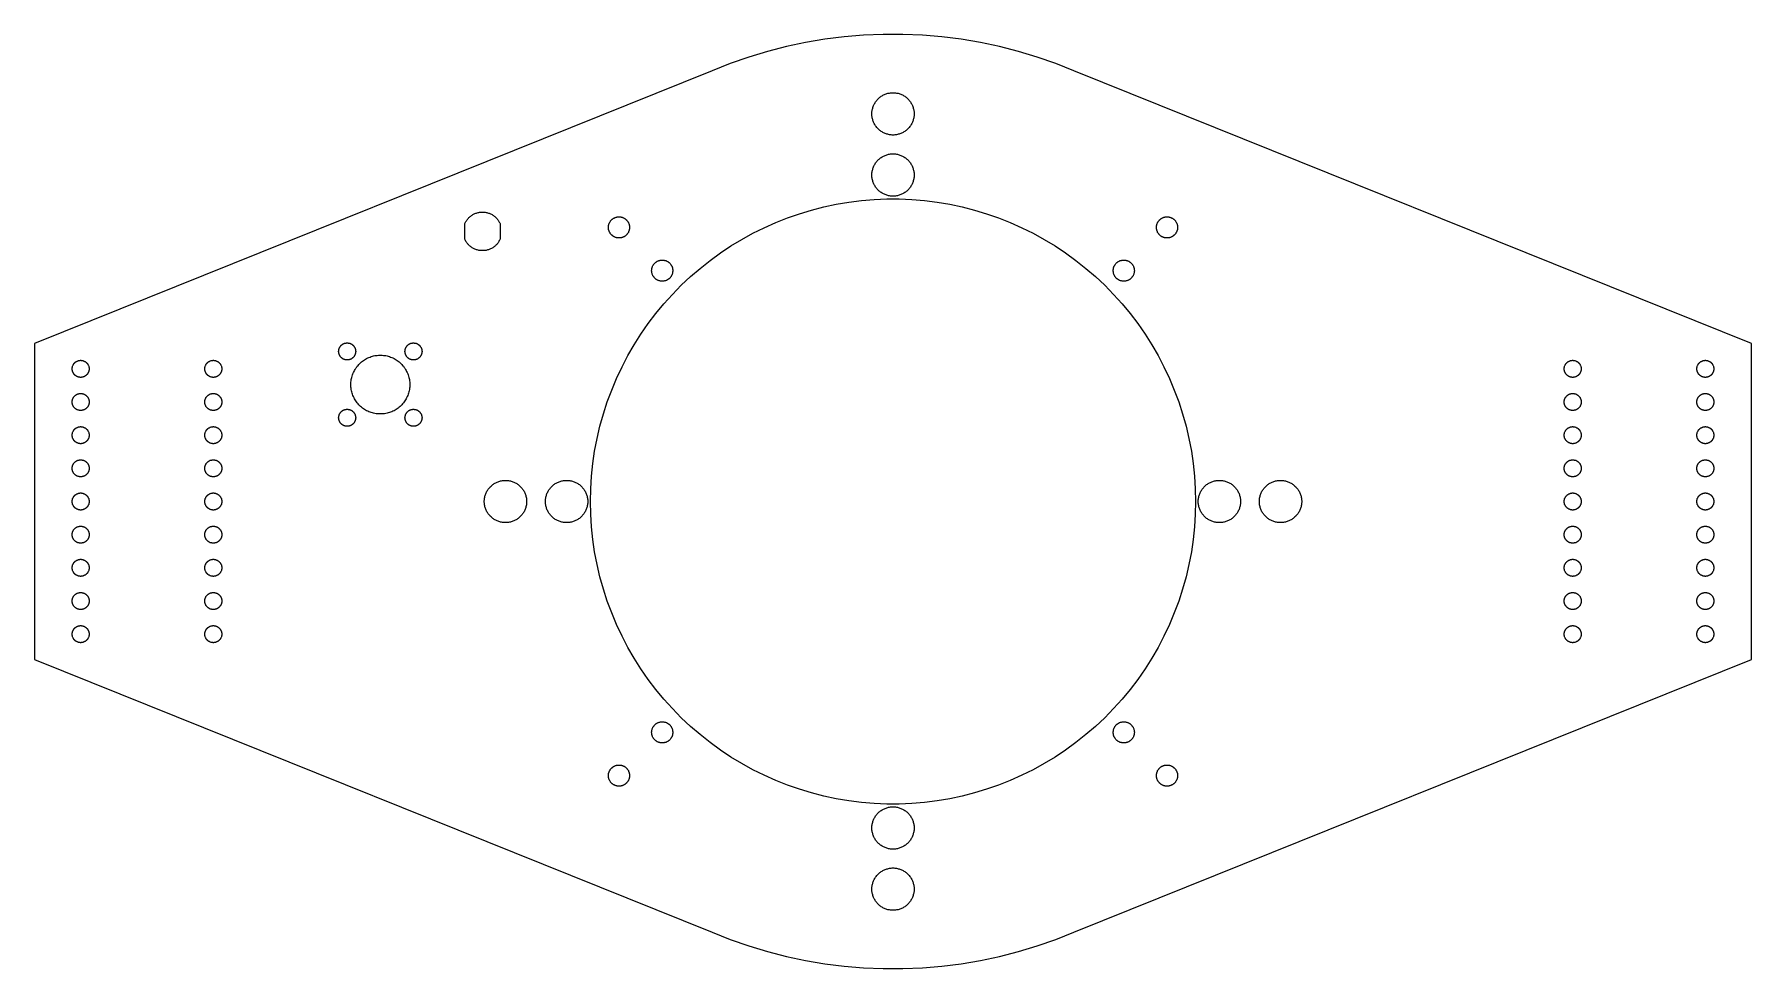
# Model space of a CAD drawing. Header units: metres. Extents: x -8.2 to 8.2, y -4.4 to 4.4.
import ezdxf

# ---------------------------------------------------------------- set-up
doc = ezdxf.new("R2010")
doc.units = ezdxf.units.M

msp = doc.modelspace()

# ---------------------------------------------------------------- linework, layer by layer
for p, q in [((-0.464, 4.413), (-0.648, 4.389)), ((-0.279, 4.428), (-0.464, 4.413)), ((-0.093, 4.436), (-0.279, 4.428)), ((0.093, 4.436), (-0.093, 4.436)), ((0.279, 4.428), (0.093, 4.436)), ((0.464, 4.413), (0.279, 4.428)), ((0.648, 4.389), (0.464, 4.413)), ((-1.193, 4.274), (-1.371, 4.22)), ((-1.013, 4.32), (-1.193, 4.274)), ((-0.831, 4.358), (-1.013, 4.32)), ((-0.648, 4.389), (-0.831, 4.358)), ((0.831, 4.358), (0.648, 4.389)), ((1.013, 4.32), (0.831, 4.358)), ((1.193, 4.274), (1.013, 4.32)), ((1.371, 4.22), (1.193, 4.274)), ((-1.719, 4.09), (-8.156, 1.5)), ((-1.547, 4.159), (-1.719, 4.09)), ((-1.371, 4.22), (-1.547, 4.159)), ((1.547, 4.159), (1.371, 4.22)), ((1.719, 4.09), (1.547, 4.159)), ((8.156, 1.5), (1.719, 4.09)), ((-0.188, 3.751), (-0.185, 3.759)), ((-0.185, 3.759), (-0.182, 3.767)), ((-0.182, 3.767), (-0.178, 3.774)), ((-0.178, 3.774), (-0.174, 3.781)), ((-0.174, 3.781), (-0.17, 3.789)), ((-0.17, 3.789), (-0.165, 3.796)), ((-0.165, 3.796), (-0.16, 3.802)), ((-0.16, 3.802), (-0.155, 3.809)), ((-0.155, 3.809), (-0.149, 3.815)), ((-0.149, 3.815), (-0.143, 3.822)), ((-0.143, 3.822), (-0.137, 3.827)), ((-0.137, 3.827), (-0.131, 3.833)), ((-0.131, 3.833), (-0.125, 3.838)), ((-0.125, 3.838), (-0.118, 3.844)), ((-0.118, 3.844), (-0.111, 3.848)), ((-0.111, 3.848), (-0.104, 3.853)), ((-0.104, 3.853), (-0.097, 3.857)), ((-0.097, 3.857), (-0.089, 3.861)), ((-0.089, 3.861), (-0.082, 3.865)), ((-0.082, 3.865), (-0.074, 3.868)), ((-0.074, 3.868), (-0.066, 3.871)), ((-0.066, 3.871), (-0.058, 3.873)), ((-0.058, 3.873), (-0.05, 3.876)), ((-0.05, 3.876), (-0.042, 3.877)), ((-0.042, 3.877), (-0.033, 3.879)), ((-0.033, 3.879), (-0.025, 3.88)), ((-0.025, 3.88), (-0.017, 3.881)), ((-0.017, 3.881), (-0.008, 3.882)), ((-0.008, 3.882), (0, 3.882)), ((0, 3.882), (0.008, 3.882)), ((0.008, 3.882), (0.017, 3.881)), ((0.017, 3.881), (0.025, 3.88)), ((0.025, 3.88), (0.033, 3.879)), ((0.033, 3.879), (0.042, 3.877)), ((0.042, 3.877), (0.05, 3.876)), ((0.05, 3.876), (0.058, 3.873)), ((0.058, 3.873), (0.066, 3.871)), ((0.066, 3.871), (0.074, 3.868)), ((0.074, 3.868), (0.082, 3.865)), ((0.082, 3.865), (0.089, 3.861)), ((0.089, 3.861), (0.097, 3.857)), ((0.097, 3.857), (0.104, 3.853)), ((0.104, 3.853), (0.111, 3.848)), ((0.111, 3.848), (0.118, 3.844)), ((0.118, 3.844), (0.125, 3.838)), ((0.125, 3.838), (0.131, 3.833)), ((0.131, 3.833), (0.137, 3.827)), ((0.137, 3.827), (0.143, 3.822)), ((0.143, 3.822), (0.149, 3.815)), ((0.149, 3.815), (0.155, 3.809)), ((0.155, 3.809), (0.16, 3.802)), ((0.16, 3.802), (0.165, 3.796)), ((0.165, 3.796), (0.17, 3.789)), ((0.17, 3.789), (0.174, 3.781)), ((0.174, 3.781), (0.178, 3.774)), ((0.178, 3.774), (0.182, 3.767)), ((0.182, 3.767), (0.185, 3.759)), ((0.185, 3.759), (0.188, 3.751)), ((-0.201, 3.685), (-0.2, 3.694)), ((-0.201, 3.677), (-0.201, 3.685)), ((-0.2, 3.668), (-0.201, 3.677)), ((-0.2, 3.702), (-0.199, 3.71)), ((-0.2, 3.694), (-0.2, 3.702)), ((-0.2, 3.66), (-0.2, 3.668)), ((-0.199, 3.652), (-0.2, 3.66)), ((-0.199, 3.71), (-0.197, 3.719)), ((-0.197, 3.643), (-0.199, 3.652)), ((-0.197, 3.719), (-0.195, 3.727)), ((-0.195, 3.635), (-0.197, 3.643)), ((-0.195, 3.727), (-0.193, 3.735)), ((-0.193, 3.627), (-0.195, 3.635)), ((-0.193, 3.735), (-0.191, 3.743)), ((-0.191, 3.619), (-0.193, 3.627)), ((-0.191, 3.743), (-0.188, 3.751)), ((-0.188, 3.611), (-0.191, 3.619)), ((-0.185, 3.603), (-0.188, 3.611)), ((-0.182, 3.596), (-0.185, 3.603)), ((-0.178, 3.588), (-0.182, 3.596)), ((0.182, 3.596), (0.178, 3.588)), ((0.185, 3.603), (0.182, 3.596)), ((0.188, 3.611), (0.185, 3.603)), ((0.188, 3.751), (0.191, 3.743)), ((0.191, 3.619), (0.188, 3.611)), ((0.191, 3.743), (0.193, 3.735)), ((0.193, 3.627), (0.191, 3.619)), ((0.193, 3.735), (0.195, 3.727)), ((0.195, 3.635), (0.193, 3.627)), ((0.195, 3.727), (0.197, 3.719)), ((0.197, 3.643), (0.195, 3.635)), ((0.197, 3.719), (0.199, 3.71)), ((0.199, 3.652), (0.197, 3.643)), ((0.199, 3.71), (0.2, 3.702)), ((0.2, 3.66), (0.199, 3.652)), ((0.2, 3.702), (0.2, 3.694)), ((0.2, 3.694), (0.201, 3.685)), ((0.201, 3.677), (0.2, 3.668)), ((0.2, 3.668), (0.2, 3.66)), ((0.201, 3.685), (0.201, 3.677)), ((-0.174, 3.581), (-0.178, 3.588)), ((-0.17, 3.574), (-0.174, 3.581)), ((-0.165, 3.567), (-0.17, 3.574)), ((-0.16, 3.56), (-0.165, 3.567)), ((-0.155, 3.553), (-0.16, 3.56)), ((-0.149, 3.547), (-0.155, 3.553)), ((-0.143, 3.541), (-0.149, 3.547)), ((-0.137, 3.535), (-0.143, 3.541)), ((-0.131, 3.529), (-0.137, 3.535)), ((-0.125, 3.524), (-0.131, 3.529)), ((-0.118, 3.519), (-0.125, 3.524)), ((-0.111, 3.514), (-0.118, 3.519)), ((-0.104, 3.509), (-0.111, 3.514)), ((-0.097, 3.505), (-0.104, 3.509)), ((-0.089, 3.501), (-0.097, 3.505)), ((-0.082, 3.498), (-0.089, 3.501)), ((-0.074, 3.494), (-0.082, 3.498)), ((-0.066, 3.491), (-0.074, 3.494)), ((-0.058, 3.489), (-0.066, 3.491)), ((-0.05, 3.487), (-0.058, 3.489)), ((-0.042, 3.485), (-0.05, 3.487)), ((-0.033, 3.483), (-0.042, 3.485)), ((-0.025, 3.482), (-0.033, 3.483)), ((-0.017, 3.481), (-0.025, 3.482)), ((-0.008, 3.48), (-0.017, 3.481)), ((0, 3.48), (-0.008, 3.48)), ((0.008, 3.48), (0, 3.48)), ((0.017, 3.481), (0.008, 3.48)), ((0.025, 3.482), (0.017, 3.481)), ((0.033, 3.483), (0.025, 3.482)), ((0.042, 3.485), (0.033, 3.483)), ((0.05, 3.487), (0.042, 3.485)), ((0.058, 3.489), (0.05, 3.487)), ((0.066, 3.491), (0.058, 3.489)), ((0.074, 3.494), (0.066, 3.491)), ((0.082, 3.498), (0.074, 3.494)), ((0.089, 3.501), (0.082, 3.498)), ((0.097, 3.505), (0.089, 3.501)), ((0.104, 3.509), (0.097, 3.505)), ((0.111, 3.514), (0.104, 3.509)), ((0.118, 3.519), (0.111, 3.514)), ((0.125, 3.524), (0.118, 3.519)), ((0.131, 3.529), (0.125, 3.524)), ((0.137, 3.535), (0.131, 3.529)), ((0.143, 3.541), (0.137, 3.535)), ((0.149, 3.547), (0.143, 3.541)), ((0.155, 3.553), (0.149, 3.547)), ((0.16, 3.56), (0.155, 3.553)), ((0.165, 3.567), (0.16, 3.56)), ((0.17, 3.574), (0.165, 3.567)), ((0.174, 3.581), (0.17, 3.574)), ((0.178, 3.588), (0.174, 3.581)), ((-0.125, 3.258), (-0.118, 3.263)), ((-0.118, 3.263), (-0.111, 3.268)), ((-0.111, 3.268), (-0.104, 3.272)), ((-0.104, 3.272), (-0.097, 3.276)), ((-0.097, 3.276), (-0.089, 3.28)), ((-0.089, 3.28), (-0.082, 3.284)), ((-0.082, 3.284), (-0.074, 3.287)), ((-0.074, 3.287), (-0.066, 3.29)), ((-0.066, 3.29), (-0.058, 3.293)), ((-0.058, 3.293), (-0.05, 3.295)), ((-0.05, 3.295), (-0.042, 3.297)), ((-0.042, 3.297), (-0.033, 3.298)), ((-0.033, 3.298), (-0.025, 3.3)), ((-0.025, 3.3), (-0.017, 3.3)), ((-0.017, 3.3), (-0.008, 3.301)), ((-0.008, 3.301), (0, 3.301)), ((0, 3.301), (0.008, 3.301)), ((0.008, 3.301), (0.017, 3.3)), ((0.017, 3.3), (0.025, 3.3)), ((0.025, 3.3), (0.033, 3.298)), ((0.033, 3.298), (0.042, 3.297)), ((0.042, 3.297), (0.05, 3.295)), ((0.05, 3.295), (0.058, 3.293)), ((0.058, 3.293), (0.066, 3.29)), ((0.066, 3.29), (0.074, 3.287)), ((0.074, 3.287), (0.082, 3.284)), ((0.082, 3.284), (0.089, 3.28)), ((0.089, 3.28), (0.097, 3.276)), ((0.097, 3.276), (0.104, 3.272)), ((0.104, 3.272), (0.111, 3.268)), ((0.111, 3.268), (0.118, 3.263)), ((0.118, 3.263), (0.125, 3.258)), ((-0.201, 3.105), (-0.2, 3.113)), ((-0.201, 3.096), (-0.201, 3.105)), ((-0.2, 3.121), (-0.199, 3.13)), ((-0.2, 3.113), (-0.2, 3.121)), ((-0.199, 3.13), (-0.197, 3.138)), ((-0.197, 3.138), (-0.195, 3.146)), ((-0.195, 3.146), (-0.193, 3.154)), ((-0.193, 3.154), (-0.191, 3.162)), ((-0.191, 3.162), (-0.188, 3.17)), ((-0.188, 3.17), (-0.185, 3.178)), ((-0.185, 3.178), (-0.182, 3.186)), ((-0.182, 3.186), (-0.178, 3.193)), ((-0.178, 3.193), (-0.174, 3.201)), ((-0.174, 3.201), (-0.17, 3.208)), ((-0.17, 3.208), (-0.165, 3.215)), ((-0.165, 3.215), (-0.16, 3.222)), ((-0.16, 3.222), (-0.155, 3.228)), ((-0.155, 3.228), (-0.149, 3.235)), ((-0.149, 3.235), (-0.143, 3.241)), ((-0.143, 3.241), (-0.137, 3.247)), ((-0.137, 3.247), (-0.131, 3.252)), ((-0.131, 3.252), (-0.125, 3.258)), ((0.125, 3.258), (0.131, 3.252)), ((0.131, 3.252), (0.137, 3.247)), ((0.137, 3.247), (0.143, 3.241)), ((0.143, 3.241), (0.149, 3.235)), ((0.149, 3.235), (0.155, 3.228)), ((0.155, 3.228), (0.16, 3.222)), ((0.16, 3.222), (0.165, 3.215)), ((0.165, 3.215), (0.17, 3.208)), ((0.17, 3.208), (0.174, 3.201)), ((0.174, 3.201), (0.178, 3.193)), ((0.178, 3.193), (0.182, 3.186)), ((0.182, 3.186), (0.185, 3.178)), ((0.185, 3.178), (0.188, 3.17)), ((0.188, 3.17), (0.191, 3.162)), ((0.191, 3.162), (0.193, 3.154)), ((0.193, 3.154), (0.195, 3.146)), ((0.195, 3.146), (0.197, 3.138)), ((0.197, 3.138), (0.199, 3.13)), ((0.199, 3.13), (0.2, 3.121)), ((0.2, 3.121), (0.2, 3.113)), ((0.2, 3.113), (0.201, 3.105)), ((0.201, 3.105), (0.201, 3.096)), ((-0.2, 3.088), (-0.201, 3.096)), ((-0.2, 3.079), (-0.2, 3.088)), ((-0.199, 3.071), (-0.2, 3.079)), ((-0.197, 3.063), (-0.199, 3.071)), ((-0.195, 3.055), (-0.197, 3.063)), ((-0.193, 3.046), (-0.195, 3.055)), ((-0.191, 3.038), (-0.193, 3.046)), ((-0.188, 3.03), (-0.191, 3.038)), ((-0.185, 3.023), (-0.188, 3.03)), ((-0.182, 3.015), (-0.185, 3.023)), ((-0.178, 3.007), (-0.182, 3.015)), ((-0.174, 3), (-0.178, 3.007)), ((-0.17, 2.993), (-0.174, 3)), ((-0.165, 2.986), (-0.17, 2.993)), ((-0.16, 2.979), (-0.165, 2.986)), ((-0.155, 2.972), (-0.16, 2.979)), ((-0.149, 2.966), (-0.155, 2.972)), ((-0.143, 2.96), (-0.149, 2.966)), ((-0.137, 2.954), (-0.143, 2.96)), ((-0.131, 2.948), (-0.137, 2.954)), ((-0.125, 2.943), (-0.131, 2.948)), ((-0.118, 2.938), (-0.125, 2.943)), ((-0.111, 2.933), (-0.118, 2.938)), ((0.118, 2.938), (0.111, 2.933)), ((0.125, 2.943), (0.118, 2.938)), ((0.131, 2.948), (0.125, 2.943)), ((0.137, 2.954), (0.131, 2.948)), ((0.143, 2.96), (0.137, 2.954)), ((0.149, 2.966), (0.143, 2.96)), ((0.155, 2.972), (0.149, 2.966)), ((0.16, 2.979), (0.155, 2.972)), ((0.165, 2.986), (0.16, 2.979)), ((0.17, 2.993), (0.165, 2.986)), ((0.174, 3), (0.17, 2.993)), ((0.178, 3.007), (0.174, 3)), ((0.182, 3.015), (0.178, 3.007)), ((0.185, 3.023), (0.182, 3.015)), ((0.188, 3.03), (0.185, 3.023)), ((0.191, 3.038), (0.188, 3.03)), ((0.193, 3.046), (0.191, 3.038)), ((0.195, 3.055), (0.193, 3.046)), ((0.197, 3.063), (0.195, 3.055)), ((0.199, 3.071), (0.197, 3.063)), ((0.2, 3.079), (0.199, 3.071)), ((0.201, 3.096), (0.2, 3.088)), ((0.2, 3.088), (0.2, 3.079)), ((-0.773, 2.768), (-0.656, 2.798)), ((-0.656, 2.798), (-0.539, 2.823)), ((-0.539, 2.823), (-0.42, 2.843)), ((-0.42, 2.843), (-0.3, 2.858)), ((-0.3, 2.858), (-0.18, 2.868)), ((-0.18, 2.868), (-0.06, 2.873)), ((-0.104, 2.929), (-0.111, 2.933)), ((-0.097, 2.924), (-0.104, 2.929)), ((-0.089, 2.921), (-0.097, 2.924)), ((-0.082, 2.917), (-0.089, 2.921)), ((-0.074, 2.914), (-0.082, 2.917)), ((-0.066, 2.911), (-0.074, 2.914)), ((-0.058, 2.908), (-0.066, 2.911)), ((-0.06, 2.873), (0.06, 2.873)), ((-0.05, 2.906), (-0.058, 2.908)), ((-0.042, 2.904), (-0.05, 2.906)), ((-0.033, 2.902), (-0.042, 2.904)), ((-0.025, 2.901), (-0.033, 2.902)), ((-0.017, 2.9), (-0.025, 2.901)), ((-0.008, 2.9), (-0.017, 2.9)), ((0, 2.9), (-0.008, 2.9)), ((0.008, 2.9), (0, 2.9)), ((0.017, 2.9), (0.008, 2.9)), ((0.025, 2.901), (0.017, 2.9)), ((0.033, 2.902), (0.025, 2.901)), ((0.042, 2.904), (0.033, 2.902)), ((0.05, 2.906), (0.042, 2.904)), ((0.058, 2.908), (0.05, 2.906)), ((0.066, 2.911), (0.058, 2.908)), ((0.06, 2.873), (0.18, 2.868)), ((0.074, 2.914), (0.066, 2.911)), ((0.082, 2.917), (0.074, 2.914)), ((0.089, 2.921), (0.082, 2.917)), ((0.097, 2.924), (0.089, 2.921)), ((0.104, 2.929), (0.097, 2.924)), ((0.111, 2.933), (0.104, 2.929)), ((0.18, 2.868), (0.3, 2.858)), ((0.3, 2.858), (0.42, 2.843)), ((0.42, 2.843), (0.539, 2.823)), ((0.539, 2.823), (0.656, 2.798)), ((0.656, 2.798), (0.773, 2.768)), ((-4.067, 2.639), (-4.064, 2.646)), ((-4.067, 2.491), (-4.067, 2.639)), ((-4.064, 2.646), (-4.06, 2.653)), ((-4.06, 2.653), (-4.057, 2.66)), ((-4.057, 2.66), (-4.052, 2.666)), ((-4.052, 2.666), (-4.048, 2.673)), ((-4.048, 2.673), (-4.043, 2.679)), ((-4.043, 2.679), (-4.039, 2.685)), ((-4.039, 2.685), (-4.033, 2.69)), ((-4.033, 2.69), (-4.028, 2.696)), ((-4.028, 2.696), (-4.022, 2.701)), ((-4.022, 2.701), (-4.017, 2.706)), ((-4.017, 2.706), (-4.011, 2.711)), ((-4.011, 2.711), (-4.004, 2.715)), ((-4.004, 2.715), (-3.998, 2.72)), ((-3.998, 2.72), (-3.992, 2.724)), ((-3.992, 2.724), (-3.985, 2.727)), ((-3.985, 2.727), (-3.978, 2.731)), ((-3.978, 2.731), (-3.971, 2.734)), ((-3.971, 2.734), (-3.964, 2.737)), ((-3.964, 2.737), (-3.957, 2.739)), ((-3.957, 2.739), (-3.949, 2.741)), ((-3.949, 2.741), (-3.942, 2.743)), ((-3.942, 2.743), (-3.934, 2.745)), ((-3.934, 2.745), (-3.927, 2.746)), ((-3.927, 2.746), (-3.919, 2.747)), ((-3.919, 2.747), (-3.911, 2.748)), ((-3.911, 2.748), (-3.904, 2.748)), ((-3.904, 2.748), (-3.896, 2.748)), ((-3.896, 2.748), (-3.889, 2.748)), ((-3.889, 2.748), (-3.881, 2.747)), ((-3.881, 2.747), (-3.873, 2.746)), ((-3.873, 2.746), (-3.866, 2.745)), ((-3.866, 2.745), (-3.858, 2.743)), ((-3.858, 2.743), (-3.851, 2.741)), ((-3.851, 2.741), (-3.843, 2.739)), ((-3.843, 2.739), (-3.836, 2.737)), ((-3.836, 2.737), (-3.829, 2.734)), ((-3.829, 2.734), (-3.822, 2.731)), ((-3.822, 2.731), (-3.815, 2.727)), ((-3.815, 2.727), (-3.808, 2.724)), ((-3.808, 2.724), (-3.802, 2.72)), ((-3.802, 2.72), (-3.796, 2.715)), ((-3.796, 2.715), (-3.789, 2.711)), ((-3.789, 2.711), (-3.783, 2.706)), ((-3.783, 2.706), (-3.777, 2.701)), ((-3.777, 2.701), (-3.772, 2.696)), ((-3.772, 2.696), (-3.767, 2.69)), ((-3.767, 2.69), (-3.761, 2.685)), ((-3.761, 2.685), (-3.757, 2.679)), ((-3.757, 2.679), (-3.752, 2.673)), ((-3.752, 2.673), (-3.748, 2.666)), ((-3.748, 2.666), (-3.743, 2.66)), ((-3.743, 2.66), (-3.74, 2.653)), ((-3.74, 2.653), (-3.736, 2.646)), ((-3.736, 2.646), (-3.733, 2.639)), ((-3.733, 2.639), (-3.733, 2.491)), ((-2.703, 2.614), (-2.702, 2.619)), ((-2.703, 2.61), (-2.703, 2.614)), ((-2.703, 2.606), (-2.703, 2.61)), ((-2.702, 2.619), (-2.701, 2.623)), ((-2.701, 2.623), (-2.7, 2.627)), ((-2.7, 2.627), (-2.699, 2.631)), ((-2.699, 2.631), (-2.698, 2.635)), ((-2.698, 2.635), (-2.697, 2.639)), ((-2.697, 2.639), (-2.695, 2.643)), ((-2.695, 2.643), (-2.693, 2.647)), ((-2.693, 2.647), (-2.691, 2.65)), ((-2.691, 2.65), (-2.689, 2.654)), ((-2.689, 2.654), (-2.687, 2.658)), ((-2.687, 2.658), (-2.685, 2.661)), ((-2.685, 2.661), (-2.682, 2.664)), ((-2.682, 2.664), (-2.68, 2.668)), ((-2.68, 2.668), (-2.677, 2.671)), ((-2.677, 2.671), (-2.674, 2.674)), ((-2.674, 2.674), (-2.671, 2.677)), ((-2.671, 2.677), (-2.668, 2.68)), ((-2.668, 2.68), (-2.664, 2.682)), ((-2.664, 2.682), (-2.661, 2.685)), ((-2.661, 2.685), (-2.658, 2.687)), ((-2.658, 2.687), (-2.654, 2.689)), ((-2.654, 2.689), (-2.65, 2.691)), ((-2.65, 2.691), (-2.647, 2.693)), ((-2.647, 2.693), (-2.643, 2.695)), ((-2.643, 2.695), (-2.639, 2.697)), ((-2.639, 2.697), (-2.635, 2.698)), ((-2.635, 2.698), (-2.631, 2.699)), ((-2.631, 2.699), (-2.627, 2.7)), ((-2.627, 2.7), (-2.623, 2.701)), ((-2.623, 2.701), (-2.619, 2.702)), ((-2.619, 2.702), (-2.614, 2.703)), ((-2.614, 2.703), (-2.61, 2.703)), ((-2.61, 2.703), (-2.606, 2.703)), ((-2.606, 2.703), (-2.602, 2.703)), ((-2.602, 2.703), (-2.598, 2.703)), ((-2.598, 2.703), (-2.593, 2.703)), ((-2.593, 2.703), (-2.589, 2.702)), ((-2.589, 2.702), (-2.585, 2.702)), ((-2.585, 2.702), (-2.581, 2.701)), ((-2.581, 2.701), (-2.577, 2.7)), ((-2.577, 2.7), (-2.573, 2.699)), ((-2.573, 2.699), (-2.569, 2.697)), ((-2.569, 2.697), (-2.565, 2.696)), ((-2.565, 2.696), (-2.561, 2.694)), ((-2.561, 2.694), (-2.557, 2.692)), ((-2.557, 2.692), (-2.554, 2.69)), ((-2.554, 2.69), (-2.55, 2.688)), ((-2.55, 2.688), (-2.546, 2.686)), ((-2.546, 2.686), (-2.543, 2.684)), ((-2.543, 2.684), (-2.54, 2.681)), ((-2.54, 2.681), (-2.537, 2.678)), ((-2.537, 2.678), (-2.533, 2.675)), ((-2.533, 2.675), (-2.53, 2.672)), ((-2.53, 2.672), (-2.528, 2.669)), ((-2.528, 2.669), (-2.525, 2.666)), ((-2.525, 2.666), (-2.522, 2.663)), ((-2.522, 2.663), (-2.52, 2.659)), ((-2.52, 2.659), (-2.518, 2.656)), ((-2.518, 2.656), (-2.515, 2.652)), ((-2.515, 2.652), (-2.513, 2.648)), ((-2.513, 2.648), (-2.512, 2.645)), ((-2.512, 2.645), (-2.51, 2.641)), ((-2.51, 2.641), (-2.508, 2.637)), ((-2.508, 2.637), (-2.507, 2.633)), ((-2.507, 2.633), (-2.506, 2.629)), ((-2.506, 2.629), (-2.505, 2.625)), ((-2.505, 2.625), (-2.504, 2.621)), ((-2.504, 2.621), (-2.503, 2.617)), ((-2.503, 2.617), (-2.503, 2.612)), ((-2.503, 2.612), (-2.503, 2.608)), ((-1.224, 2.6), (-1.114, 2.649)), ((-1.114, 2.649), (-1.002, 2.694)), ((-1.002, 2.694), (-0.888, 2.733)), ((-0.888, 2.733), (-0.773, 2.768)), ((0.773, 2.768), (0.888, 2.733)), ((0.888, 2.733), (1.002, 2.694)), ((1.002, 2.694), (1.114, 2.649)), ((1.114, 2.649), (1.224, 2.6)), ((2.503, 2.617), (2.504, 2.621)), ((2.503, 2.612), (2.503, 2.617)), ((2.503, 2.608), (2.503, 2.612)), ((2.504, 2.621), (2.505, 2.625)), ((2.505, 2.625), (2.506, 2.629)), ((2.506, 2.629), (2.507, 2.633)), ((2.507, 2.633), (2.508, 2.637)), ((2.508, 2.637), (2.51, 2.641)), ((2.51, 2.641), (2.512, 2.645)), ((2.512, 2.645), (2.513, 2.648)), ((2.513, 2.648), (2.515, 2.652)), ((2.515, 2.652), (2.518, 2.656)), ((2.518, 2.656), (2.52, 2.659)), ((2.52, 2.659), (2.522, 2.663)), ((2.522, 2.663), (2.525, 2.666)), ((2.525, 2.666), (2.528, 2.669)), ((2.528, 2.669), (2.53, 2.672)), ((2.53, 2.672), (2.533, 2.675)), ((2.533, 2.675), (2.537, 2.678)), ((2.537, 2.678), (2.54, 2.681)), ((2.54, 2.681), (2.543, 2.684)), ((2.543, 2.684), (2.546, 2.686)), ((2.546, 2.686), (2.55, 2.688)), ((2.55, 2.688), (2.554, 2.69)), ((2.554, 2.69), (2.557, 2.692)), ((2.557, 2.692), (2.561, 2.694)), ((2.561, 2.694), (2.565, 2.696)), ((2.565, 2.696), (2.569, 2.697)), ((2.569, 2.697), (2.573, 2.699)), ((2.573, 2.699), (2.577, 2.7)), ((2.577, 2.7), (2.581, 2.701)), ((2.581, 2.701), (2.585, 2.702)), ((2.585, 2.702), (2.589, 2.702)), ((2.589, 2.702), (2.593, 2.703)), ((2.593, 2.703), (2.598, 2.703)), ((2.598, 2.703), (2.602, 2.703)), ((2.602, 2.703), (2.606, 2.703)), ((2.606, 2.703), (2.61, 2.703)), ((2.61, 2.703), (2.614, 2.703)), ((2.614, 2.703), (2.619, 2.702)), ((2.619, 2.702), (2.623, 2.701)), ((2.623, 2.701), (2.627, 2.7)), ((2.627, 2.7), (2.631, 2.699)), ((2.631, 2.699), (2.635, 2.698)), ((2.635, 2.698), (2.639, 2.697)), ((2.639, 2.697), (2.643, 2.695)), ((2.643, 2.695), (2.647, 2.693)), ((2.647, 2.693), (2.65, 2.691)), ((2.65, 2.691), (2.654, 2.689)), ((2.654, 2.689), (2.658, 2.687)), ((2.658, 2.687), (2.661, 2.685)), ((2.661, 2.685), (2.664, 2.682)), ((2.664, 2.682), (2.668, 2.68)), ((2.668, 2.68), (2.671, 2.677)), ((2.671, 2.677), (2.674, 2.674)), ((2.674, 2.674), (2.677, 2.671)), ((2.677, 2.671), (2.68, 2.668)), ((2.68, 2.668), (2.682, 2.664)), ((2.682, 2.664), (2.685, 2.661)), ((2.685, 2.661), (2.687, 2.658)), ((2.687, 2.658), (2.689, 2.654)), ((2.689, 2.654), (2.691, 2.65)), ((2.691, 2.65), (2.693, 2.647)), ((2.693, 2.647), (2.695, 2.643)), ((2.695, 2.643), (2.697, 2.639)), ((2.697, 2.639), (2.698, 2.635)), ((2.698, 2.635), (2.699, 2.631)), ((2.699, 2.631), (2.7, 2.627)), ((2.7, 2.627), (2.701, 2.623)), ((2.701, 2.623), (2.702, 2.619)), ((2.702, 2.619), (2.703, 2.614)), ((2.703, 2.614), (2.703, 2.61)), ((2.703, 2.61), (2.703, 2.606)), ((-4.064, 2.484), (-4.067, 2.491)), ((-4.06, 2.477), (-4.064, 2.484)), ((-4.057, 2.47), (-4.06, 2.477)), ((-4.052, 2.464), (-4.057, 2.47)), ((-4.048, 2.457), (-4.052, 2.464)), ((-4.043, 2.451), (-4.048, 2.457)), ((-4.039, 2.445), (-4.043, 2.451)), ((-3.757, 2.451), (-3.761, 2.445)), ((-3.752, 2.457), (-3.757, 2.451)), ((-3.748, 2.464), (-3.752, 2.457)), ((-3.743, 2.47), (-3.748, 2.464)), ((-3.74, 2.477), (-3.743, 2.47)), ((-3.736, 2.484), (-3.74, 2.477)), ((-3.733, 2.491), (-3.736, 2.484)), ((-2.703, 2.602), (-2.703, 2.606)), ((-2.703, 2.598), (-2.703, 2.602)), ((-2.703, 2.593), (-2.703, 2.598)), ((-2.702, 2.589), (-2.703, 2.593)), ((-2.702, 2.585), (-2.702, 2.589)), ((-2.701, 2.581), (-2.702, 2.585)), ((-2.7, 2.577), (-2.701, 2.581)), ((-2.699, 2.573), (-2.7, 2.577)), ((-2.697, 2.569), (-2.699, 2.573)), ((-2.696, 2.565), (-2.697, 2.569)), ((-2.694, 2.561), (-2.696, 2.565)), ((-2.692, 2.557), (-2.694, 2.561)), ((-2.69, 2.554), (-2.692, 2.557)), ((-2.688, 2.55), (-2.69, 2.554)), ((-2.686, 2.546), (-2.688, 2.55)), ((-2.684, 2.543), (-2.686, 2.546)), ((-2.681, 2.54), (-2.684, 2.543)), ((-2.678, 2.537), (-2.681, 2.54)), ((-2.675, 2.533), (-2.678, 2.537)), ((-2.672, 2.53), (-2.675, 2.533)), ((-2.669, 2.528), (-2.672, 2.53)), ((-2.666, 2.525), (-2.669, 2.528)), ((-2.663, 2.522), (-2.666, 2.525)), ((-2.659, 2.52), (-2.663, 2.522)), ((-2.656, 2.518), (-2.659, 2.52)), ((-2.652, 2.515), (-2.656, 2.518)), ((-2.648, 2.513), (-2.652, 2.515)), ((-2.645, 2.512), (-2.648, 2.513)), ((-2.641, 2.51), (-2.645, 2.512)), ((-2.637, 2.508), (-2.641, 2.51)), ((-2.633, 2.507), (-2.637, 2.508)), ((-2.629, 2.506), (-2.633, 2.507)), ((-2.625, 2.505), (-2.629, 2.506)), ((-2.621, 2.504), (-2.625, 2.505)), ((-2.617, 2.503), (-2.621, 2.504)), ((-2.612, 2.503), (-2.617, 2.503)), ((-2.608, 2.503), (-2.612, 2.503)), ((-2.604, 2.503), (-2.608, 2.503)), ((-2.6, 2.503), (-2.604, 2.503)), ((-2.596, 2.503), (-2.6, 2.503)), ((-2.591, 2.503), (-2.596, 2.503)), ((-2.587, 2.504), (-2.591, 2.503)), ((-2.583, 2.505), (-2.587, 2.504)), ((-2.579, 2.505), (-2.583, 2.505)), ((-2.575, 2.507), (-2.579, 2.505)), ((-2.571, 2.508), (-2.575, 2.507)), ((-2.567, 2.509), (-2.571, 2.508)), ((-2.563, 2.511), (-2.567, 2.509)), ((-2.559, 2.513), (-2.563, 2.511)), ((-2.555, 2.514), (-2.559, 2.513)), ((-2.552, 2.517), (-2.555, 2.514)), ((-2.548, 2.519), (-2.552, 2.517)), ((-2.545, 2.521), (-2.548, 2.519)), ((-2.541, 2.524), (-2.545, 2.521)), ((-2.538, 2.526), (-2.541, 2.524)), ((-2.535, 2.529), (-2.538, 2.526)), ((-2.532, 2.532), (-2.535, 2.529)), ((-2.529, 2.535), (-2.532, 2.532)), ((-2.526, 2.538), (-2.529, 2.535)), ((-2.524, 2.541), (-2.526, 2.538)), ((-2.521, 2.545), (-2.524, 2.541)), ((-2.519, 2.548), (-2.521, 2.545)), ((-2.517, 2.552), (-2.519, 2.548)), ((-2.514, 2.555), (-2.517, 2.552)), ((-2.513, 2.559), (-2.514, 2.555)), ((-2.511, 2.563), (-2.513, 2.559)), ((-2.509, 2.567), (-2.511, 2.563)), ((-2.508, 2.571), (-2.509, 2.567)), ((-2.507, 2.575), (-2.508, 2.571)), ((-2.505, 2.579), (-2.507, 2.575)), ((-2.504, 2.587), (-2.505, 2.583)), ((-2.505, 2.583), (-2.505, 2.579)), ((-2.503, 2.591), (-2.504, 2.587)), ((-2.503, 2.608), (-2.503, 2.604)), ((-2.503, 2.604), (-2.503, 2.6)), ((-2.503, 2.6), (-2.503, 2.596)), ((-2.503, 2.596), (-2.503, 2.591)), ((-1.54, 2.427), (-1.437, 2.489)), ((-1.437, 2.489), (-1.332, 2.547)), ((-1.332, 2.547), (-1.224, 2.6)), ((1.224, 2.6), (1.332, 2.547)), ((1.332, 2.547), (1.437, 2.489)), ((1.437, 2.489), (1.54, 2.427)), ((2.503, 2.604), (2.503, 2.608)), ((2.503, 2.6), (2.503, 2.604)), ((2.503, 2.596), (2.503, 2.6)), ((2.503, 2.591), (2.503, 2.596)), ((2.504, 2.587), (2.503, 2.591)), ((2.505, 2.583), (2.504, 2.587)), ((2.505, 2.579), (2.505, 2.583)), ((2.507, 2.575), (2.505, 2.579)), ((2.508, 2.571), (2.507, 2.575)), ((2.509, 2.567), (2.508, 2.571)), ((2.511, 2.563), (2.509, 2.567)), ((2.513, 2.559), (2.511, 2.563)), ((2.514, 2.555), (2.513, 2.559)), ((2.517, 2.552), (2.514, 2.555)), ((2.519, 2.548), (2.517, 2.552)), ((2.521, 2.545), (2.519, 2.548)), ((2.524, 2.541), (2.521, 2.545)), ((2.526, 2.538), (2.524, 2.541)), ((2.529, 2.535), (2.526, 2.538)), ((2.532, 2.532), (2.529, 2.535)), ((2.535, 2.529), (2.532, 2.532)), ((2.538, 2.526), (2.535, 2.529)), ((2.541, 2.524), (2.538, 2.526)), ((2.545, 2.521), (2.541, 2.524)), ((2.548, 2.519), (2.545, 2.521)), ((2.552, 2.517), (2.548, 2.519)), ((2.555, 2.514), (2.552, 2.517)), ((2.559, 2.513), (2.555, 2.514)), ((2.563, 2.511), (2.559, 2.513)), ((2.567, 2.509), (2.563, 2.511)), ((2.571, 2.508), (2.567, 2.509)), ((2.575, 2.507), (2.571, 2.508)), ((2.579, 2.505), (2.575, 2.507)), ((2.583, 2.505), (2.579, 2.505)), ((2.587, 2.504), (2.583, 2.505)), ((2.591, 2.503), (2.587, 2.504)), ((2.596, 2.503), (2.591, 2.503)), ((2.6, 2.503), (2.596, 2.503)), ((2.604, 2.503), (2.6, 2.503)), ((2.608, 2.503), (2.604, 2.503)), ((2.612, 2.503), (2.608, 2.503)), ((2.617, 2.503), (2.612, 2.503)), ((2.621, 2.504), (2.617, 2.503)), ((2.625, 2.505), (2.621, 2.504)), ((2.629, 2.506), (2.625, 2.505)), ((2.633, 2.507), (2.629, 2.506)), ((2.637, 2.508), (2.633, 2.507)), ((2.641, 2.51), (2.637, 2.508)), ((2.645, 2.512), (2.641, 2.51)), ((2.648, 2.513), (2.645, 2.512)), ((2.652, 2.515), (2.648, 2.513)), ((2.656, 2.518), (2.652, 2.515)), ((2.659, 2.52), (2.656, 2.518)), ((2.663, 2.522), (2.659, 2.52)), ((2.666, 2.525), (2.663, 2.522)), ((2.669, 2.528), (2.666, 2.525)), ((2.672, 2.53), (2.669, 2.528)), ((2.675, 2.533), (2.672, 2.53)), ((2.678, 2.537), (2.675, 2.533)), ((2.681, 2.54), (2.678, 2.537)), ((2.684, 2.543), (2.681, 2.54)), ((2.686, 2.546), (2.684, 2.543)), ((2.688, 2.55), (2.686, 2.546)), ((2.69, 2.554), (2.688, 2.55)), ((2.692, 2.557), (2.69, 2.554)), ((2.694, 2.561), (2.692, 2.557)), ((2.696, 2.565), (2.694, 2.561)), ((2.697, 2.569), (2.696, 2.565)), ((2.699, 2.573), (2.697, 2.569)), ((2.7, 2.577), (2.699, 2.573)), ((2.701, 2.581), (2.7, 2.577)), ((2.702, 2.585), (2.701, 2.581)), ((2.703, 2.593), (2.702, 2.589)), ((2.702, 2.589), (2.702, 2.585)), ((2.703, 2.606), (2.703, 2.602)), ((2.703, 2.602), (2.703, 2.598)), ((2.703, 2.598), (2.703, 2.593)), ((-4.033, 2.44), (-4.039, 2.445)), ((-4.028, 2.434), (-4.033, 2.44)), ((-4.022, 2.429), (-4.028, 2.434)), ((-4.017, 2.424), (-4.022, 2.429)), ((-4.011, 2.419), (-4.017, 2.424)), ((-4.004, 2.415), (-4.011, 2.419)), ((-3.998, 2.41), (-4.004, 2.415)), ((-3.992, 2.406), (-3.998, 2.41)), ((-3.985, 2.403), (-3.992, 2.406)), ((-3.978, 2.399), (-3.985, 2.403)), ((-3.971, 2.396), (-3.978, 2.399)), ((-3.964, 2.393), (-3.971, 2.396)), ((-3.957, 2.391), (-3.964, 2.393)), ((-3.949, 2.389), (-3.957, 2.391)), ((-3.942, 2.387), (-3.949, 2.389)), ((-3.934, 2.385), (-3.942, 2.387)), ((-3.927, 2.384), (-3.934, 2.385)), ((-3.919, 2.383), (-3.927, 2.384)), ((-3.911, 2.382), (-3.919, 2.383)), ((-3.904, 2.382), (-3.911, 2.382)), ((-3.896, 2.382), (-3.904, 2.382)), ((-3.889, 2.382), (-3.896, 2.382)), ((-3.881, 2.383), (-3.889, 2.382)), ((-3.873, 2.384), (-3.881, 2.383)), ((-3.866, 2.385), (-3.873, 2.384)), ((-3.858, 2.387), (-3.866, 2.385)), ((-3.851, 2.389), (-3.858, 2.387)), ((-3.843, 2.391), (-3.851, 2.389)), ((-3.836, 2.393), (-3.843, 2.391)), ((-3.829, 2.396), (-3.836, 2.393)), ((-3.822, 2.399), (-3.829, 2.396)), ((-3.815, 2.403), (-3.822, 2.399)), ((-3.808, 2.406), (-3.815, 2.403)), ((-3.802, 2.41), (-3.808, 2.406)), ((-3.796, 2.415), (-3.802, 2.41)), ((-3.789, 2.419), (-3.796, 2.415)), ((-3.783, 2.424), (-3.789, 2.419)), ((-3.777, 2.429), (-3.783, 2.424)), ((-3.772, 2.434), (-3.777, 2.429)), ((-3.767, 2.44), (-3.772, 2.434)), ((-3.761, 2.445), (-3.767, 2.44)), ((-2.236, 2.283), (-2.232, 2.284)), ((-2.232, 2.284), (-2.228, 2.286)), ((-2.228, 2.286), (-2.224, 2.287)), ((-2.224, 2.287), (-2.22, 2.289)), ((-2.22, 2.289), (-2.216, 2.29)), ((-2.216, 2.29), (-2.212, 2.291)), ((-2.212, 2.291), (-2.208, 2.291)), ((-2.208, 2.291), (-2.204, 2.292)), ((-2.204, 2.292), (-2.2, 2.292)), ((-2.2, 2.292), (-2.195, 2.293)), ((-2.195, 2.293), (-2.191, 2.293)), ((-2.191, 2.293), (-2.187, 2.293)), ((-2.187, 2.293), (-2.183, 2.292)), ((-2.183, 2.292), (-2.179, 2.292)), ((-2.179, 2.292), (-2.175, 2.291)), ((-2.175, 2.291), (-2.17, 2.29)), ((-2.17, 2.29), (-2.166, 2.289)), ((-2.166, 2.289), (-2.162, 2.288)), ((-2.162, 2.288), (-2.158, 2.287)), ((-2.158, 2.287), (-2.154, 2.285)), ((-2.154, 2.285), (-2.151, 2.284)), ((-1.832, 2.214), (-1.738, 2.289)), ((-1.738, 2.289), (-1.64, 2.36)), ((-1.64, 2.36), (-1.54, 2.427)), ((1.54, 2.427), (1.64, 2.36)), ((1.64, 2.36), (1.738, 2.289)), ((1.738, 2.289), (1.832, 2.214)), ((2.151, 2.284), (2.154, 2.285)), ((2.154, 2.285), (2.158, 2.287)), ((2.158, 2.287), (2.162, 2.288)), ((2.162, 2.288), (2.166, 2.289)), ((2.166, 2.289), (2.17, 2.29)), ((2.17, 2.29), (2.175, 2.291)), ((2.175, 2.291), (2.179, 2.292)), ((2.179, 2.292), (2.183, 2.292)), ((2.183, 2.292), (2.187, 2.293)), ((2.187, 2.293), (2.191, 2.293)), ((2.191, 2.293), (2.195, 2.293)), ((2.195, 2.293), (2.2, 2.292)), ((2.2, 2.292), (2.204, 2.292)), ((2.204, 2.292), (2.208, 2.291)), ((2.208, 2.291), (2.212, 2.291)), ((2.212, 2.291), (2.216, 2.29)), ((2.216, 2.29), (2.22, 2.289)), ((2.22, 2.289), (2.224, 2.287)), ((2.224, 2.287), (2.228, 2.286)), ((2.228, 2.286), (2.232, 2.284)), ((2.232, 2.284), (2.236, 2.283)), ((-2.293, 2.195), (-2.292, 2.2)), ((-2.293, 2.191), (-2.293, 2.195)), ((-2.293, 2.187), (-2.293, 2.191)), ((-2.292, 2.183), (-2.293, 2.187)), ((-2.292, 2.204), (-2.291, 2.208)), ((-2.292, 2.2), (-2.292, 2.204)), ((-2.292, 2.179), (-2.292, 2.183)), ((-2.291, 2.175), (-2.292, 2.179)), ((-2.291, 2.212), (-2.29, 2.216)), ((-2.291, 2.208), (-2.291, 2.212)), ((-2.29, 2.17), (-2.291, 2.175)), ((-2.29, 2.216), (-2.289, 2.22)), ((-2.289, 2.166), (-2.29, 2.17)), ((-2.289, 2.22), (-2.287, 2.224)), ((-2.288, 2.162), (-2.289, 2.166)), ((-2.287, 2.158), (-2.288, 2.162)), ((-2.287, 2.224), (-2.286, 2.228)), ((-2.285, 2.154), (-2.287, 2.158)), ((-2.286, 2.228), (-2.284, 2.232)), ((-2.284, 2.151), (-2.285, 2.154)), ((-2.284, 2.232), (-2.283, 2.236)), ((-2.282, 2.147), (-2.284, 2.151)), ((-2.283, 2.236), (-2.281, 2.24)), ((-2.28, 2.143), (-2.282, 2.147)), ((-2.281, 2.24), (-2.279, 2.243)), ((-2.278, 2.139), (-2.28, 2.143)), ((-2.279, 2.243), (-2.276, 2.247)), ((-2.275, 2.136), (-2.278, 2.139)), ((-2.276, 2.247), (-2.274, 2.25)), ((-2.273, 2.132), (-2.275, 2.136)), ((-2.274, 2.25), (-2.272, 2.254)), ((-2.27, 2.129), (-2.273, 2.132)), ((-2.272, 2.254), (-2.269, 2.257)), ((-2.268, 2.126), (-2.27, 2.129)), ((-2.269, 2.257), (-2.266, 2.26)), ((-2.265, 2.123), (-2.268, 2.126)), ((-2.266, 2.26), (-2.263, 2.263)), ((-2.262, 2.12), (-2.265, 2.123)), ((-2.263, 2.263), (-2.26, 2.266)), ((-2.26, 2.266), (-2.257, 2.269)), ((-2.257, 2.269), (-2.254, 2.272)), ((-2.254, 2.272), (-2.25, 2.274)), ((-2.25, 2.274), (-2.247, 2.276)), ((-2.247, 2.276), (-2.243, 2.279)), ((-2.243, 2.279), (-2.24, 2.281)), ((-2.24, 2.281), (-2.236, 2.283)), ((-2.151, 2.284), (-2.147, 2.282)), ((-2.147, 2.282), (-2.143, 2.28)), ((-2.143, 2.28), (-2.139, 2.278)), ((-2.139, 2.278), (-2.136, 2.275)), ((-2.136, 2.275), (-2.132, 2.273)), ((-2.132, 2.273), (-2.129, 2.27)), ((-2.129, 2.27), (-2.126, 2.268)), ((-2.126, 2.268), (-2.123, 2.265)), ((-2.121, 2.121), (-2.124, 2.118)), ((-2.123, 2.265), (-2.12, 2.262)), ((-2.118, 2.124), (-2.121, 2.121)), ((-2.12, 2.262), (-2.117, 2.259)), ((-2.116, 2.127), (-2.118, 2.124)), ((-2.117, 2.259), (-2.114, 2.255)), ((-2.113, 2.131), (-2.116, 2.127)), ((-2.114, 2.255), (-2.112, 2.252)), ((-2.11, 2.134), (-2.113, 2.131)), ((-2.112, 2.252), (-2.109, 2.249)), ((-2.108, 2.138), (-2.11, 2.134)), ((-2.109, 2.249), (-2.107, 2.245)), ((-2.106, 2.141), (-2.108, 2.138)), ((-2.107, 2.245), (-2.105, 2.242)), ((-2.104, 2.145), (-2.106, 2.141)), ((-2.105, 2.242), (-2.103, 2.238)), ((-2.102, 2.149), (-2.104, 2.145)), ((-2.103, 2.238), (-2.101, 2.234)), ((-2.1, 2.152), (-2.102, 2.149)), ((-2.101, 2.234), (-2.099, 2.23)), ((-2.099, 2.156), (-2.1, 2.152)), ((-2.099, 2.23), (-2.098, 2.226)), ((-2.097, 2.16), (-2.099, 2.156)), ((-2.098, 2.226), (-2.096, 2.222)), ((-2.096, 2.164), (-2.097, 2.16)), ((-2.096, 2.222), (-2.095, 2.218)), ((-2.095, 2.168), (-2.096, 2.164)), ((-2.095, 2.218), (-2.094, 2.214)), ((-2.094, 2.172), (-2.095, 2.168)), ((-2.094, 2.214), (-2.093, 2.21)), ((-2.093, 2.177), (-2.094, 2.172)), ((-2.093, 2.21), (-2.093, 2.206)), ((-2.093, 2.206), (-2.092, 2.202)), ((-2.092, 2.185), (-2.093, 2.181)), ((-2.093, 2.181), (-2.093, 2.177)), ((-2.092, 2.202), (-2.092, 2.198)), ((-2.092, 2.198), (-2.092, 2.193)), ((-2.092, 2.193), (-2.092, 2.189)), ((-2.092, 2.189), (-2.092, 2.185)), ((-2.011, 2.053), (-1.923, 2.136)), ((-1.923, 2.136), (-1.832, 2.214)), ((1.832, 2.214), (1.923, 2.136)), ((1.923, 2.136), (2.011, 2.053)), ((2.092, 2.202), (2.093, 2.206)), ((2.092, 2.198), (2.092, 2.202)), ((2.092, 2.193), (2.092, 2.198)), ((2.092, 2.189), (2.092, 2.193)), ((2.092, 2.185), (2.092, 2.189)), ((2.093, 2.181), (2.092, 2.185)), ((2.093, 2.21), (2.094, 2.214)), ((2.093, 2.206), (2.093, 2.21)), ((2.093, 2.177), (2.093, 2.181)), ((2.094, 2.172), (2.093, 2.177)), ((2.094, 2.214), (2.095, 2.218)), ((2.095, 2.168), (2.094, 2.172)), ((2.095, 2.218), (2.096, 2.222)), ((2.096, 2.164), (2.095, 2.168)), ((2.096, 2.222), (2.098, 2.226)), ((2.097, 2.16), (2.096, 2.164)), ((2.099, 2.156), (2.097, 2.16)), ((2.098, 2.226), (2.099, 2.23)), ((2.099, 2.23), (2.101, 2.234)), ((2.1, 2.152), (2.099, 2.156)), ((2.102, 2.149), (2.1, 2.152)), ((2.101, 2.234), (2.103, 2.238)), ((2.104, 2.145), (2.102, 2.149)), ((2.103, 2.238), (2.105, 2.242)), ((2.106, 2.141), (2.104, 2.145)), ((2.105, 2.242), (2.107, 2.245)), ((2.108, 2.138), (2.106, 2.141)), ((2.107, 2.245), (2.109, 2.249)), ((2.11, 2.134), (2.108, 2.138)), ((2.109, 2.249), (2.112, 2.252)), ((2.113, 2.131), (2.11, 2.134)), ((2.112, 2.252), (2.114, 2.255)), ((2.116, 2.127), (2.113, 2.131)), ((2.114, 2.255), (2.117, 2.259)), ((2.118, 2.124), (2.116, 2.127)), ((2.117, 2.259), (2.12, 2.262)), ((2.121, 2.121), (2.118, 2.124)), ((2.12, 2.262), (2.123, 2.265)), ((2.124, 2.118), (2.121, 2.121)), ((2.123, 2.265), (2.126, 2.268)), ((2.126, 2.268), (2.129, 2.27)), ((2.129, 2.27), (2.132, 2.273)), ((2.132, 2.273), (2.136, 2.275)), ((2.136, 2.275), (2.139, 2.278)), ((2.139, 2.278), (2.143, 2.28)), ((2.143, 2.28), (2.147, 2.282)), ((2.147, 2.282), (2.151, 2.284)), ((2.236, 2.283), (2.24, 2.281)), ((2.24, 2.281), (2.243, 2.279)), ((2.243, 2.279), (2.247, 2.276)), ((2.247, 2.276), (2.25, 2.274)), ((2.25, 2.274), (2.254, 2.272)), ((2.254, 2.272), (2.257, 2.269)), ((2.257, 2.269), (2.26, 2.266)), ((2.26, 2.266), (2.263, 2.263)), ((2.265, 2.123), (2.262, 2.12)), ((2.263, 2.263), (2.266, 2.26)), ((2.268, 2.126), (2.265, 2.123)), ((2.266, 2.26), (2.269, 2.257)), ((2.27, 2.129), (2.268, 2.126)), ((2.269, 2.257), (2.272, 2.254)), ((2.273, 2.132), (2.27, 2.129)), ((2.272, 2.254), (2.274, 2.25)), ((2.275, 2.136), (2.273, 2.132)), ((2.274, 2.25), (2.276, 2.247)), ((2.278, 2.139), (2.275, 2.136)), ((2.276, 2.247), (2.279, 2.243)), ((2.28, 2.143), (2.278, 2.139)), ((2.279, 2.243), (2.281, 2.24)), ((2.282, 2.147), (2.28, 2.143)), ((2.281, 2.24), (2.283, 2.236)), ((2.284, 2.151), (2.282, 2.147)), ((2.283, 2.236), (2.284, 2.232)), ((2.284, 2.232), (2.286, 2.228)), ((2.285, 2.154), (2.284, 2.151)), ((2.287, 2.158), (2.285, 2.154)), ((2.286, 2.228), (2.287, 2.224)), ((2.287, 2.224), (2.289, 2.22)), ((2.288, 2.162), (2.287, 2.158)), ((2.289, 2.166), (2.288, 2.162)), ((2.289, 2.22), (2.29, 2.216)), ((2.29, 2.17), (2.289, 2.166)), ((2.29, 2.216), (2.291, 2.212)), ((2.291, 2.175), (2.29, 2.17)), ((2.291, 2.212), (2.291, 2.208)), ((2.291, 2.208), (2.292, 2.204)), ((2.292, 2.179), (2.291, 2.175)), ((2.292, 2.204), (2.292, 2.2)), ((2.292, 2.2), (2.293, 2.195)), ((2.293, 2.187), (2.292, 2.183)), ((2.292, 2.183), (2.292, 2.179)), ((2.293, 2.195), (2.293, 2.191)), ((2.293, 2.191), (2.293, 2.187)), ((-2.259, 2.117), (-2.262, 2.12)), ((-2.255, 2.114), (-2.259, 2.117)), ((-2.252, 2.112), (-2.255, 2.114)), ((-2.249, 2.109), (-2.252, 2.112)), ((-2.245, 2.107), (-2.249, 2.109)), ((-2.242, 2.105), (-2.245, 2.107)), ((-2.238, 2.103), (-2.242, 2.105)), ((-2.234, 2.101), (-2.238, 2.103)), ((-2.23, 2.099), (-2.234, 2.101)), ((-2.226, 2.098), (-2.23, 2.099)), ((-2.222, 2.096), (-2.226, 2.098)), ((-2.218, 2.095), (-2.222, 2.096)), ((-2.214, 2.094), (-2.218, 2.095)), ((-2.21, 2.093), (-2.214, 2.094)), ((-2.206, 2.093), (-2.21, 2.093)), ((-2.202, 2.092), (-2.206, 2.093)), ((-2.198, 2.092), (-2.202, 2.092)), ((-2.193, 2.092), (-2.198, 2.092)), ((-2.189, 2.092), (-2.193, 2.092)), ((-2.185, 2.092), (-2.189, 2.092)), ((-2.181, 2.093), (-2.185, 2.092)), ((-2.177, 2.093), (-2.181, 2.093)), ((-2.172, 2.094), (-2.177, 2.093)), ((-2.176, 1.878), (-2.095, 1.967)), ((-2.168, 2.095), (-2.172, 2.094)), ((-2.164, 2.096), (-2.168, 2.095)), ((-2.16, 2.097), (-2.164, 2.096)), ((-2.156, 2.099), (-2.16, 2.097)), ((-2.152, 2.1), (-2.156, 2.099)), ((-2.149, 2.102), (-2.152, 2.1)), ((-2.145, 2.104), (-2.149, 2.102)), ((-2.141, 2.106), (-2.145, 2.104)), ((-2.138, 2.108), (-2.141, 2.106)), ((-2.134, 2.11), (-2.138, 2.108)), ((-2.131, 2.113), (-2.134, 2.11)), ((-2.127, 2.116), (-2.131, 2.113)), ((-2.124, 2.118), (-2.127, 2.116)), ((-2.095, 1.967), (-2.011, 2.053)), ((2.011, 2.053), (2.095, 1.967)), ((2.095, 1.967), (2.176, 1.878)), ((2.127, 2.116), (2.124, 2.118)), ((2.131, 2.113), (2.127, 2.116)), ((2.134, 2.11), (2.131, 2.113)), ((2.138, 2.108), (2.134, 2.11)), ((2.141, 2.106), (2.138, 2.108)), ((2.145, 2.104), (2.141, 2.106)), ((2.149, 2.102), (2.145, 2.104)), ((2.152, 2.1), (2.149, 2.102)), ((2.156, 2.099), (2.152, 2.1)), ((2.16, 2.097), (2.156, 2.099)), ((2.164, 2.096), (2.16, 2.097)), ((2.168, 2.095), (2.164, 2.096)), ((2.172, 2.094), (2.168, 2.095)), ((2.177, 2.093), (2.172, 2.094)), ((2.181, 2.093), (2.177, 2.093)), ((2.185, 2.092), (2.181, 2.093)), ((2.189, 2.092), (2.185, 2.092)), ((2.193, 2.092), (2.189, 2.092)), ((2.198, 2.092), (2.193, 2.092)), ((2.202, 2.092), (2.198, 2.092)), ((2.206, 2.093), (2.202, 2.092)), ((2.21, 2.093), (2.206, 2.093)), ((2.214, 2.094), (2.21, 2.093)), ((2.218, 2.095), (2.214, 2.094)), ((2.222, 2.096), (2.218, 2.095)), ((2.226, 2.098), (2.222, 2.096)), ((2.23, 2.099), (2.226, 2.098)), ((2.234, 2.101), (2.23, 2.099)), ((2.238, 2.103), (2.234, 2.101)), ((2.242, 2.105), (2.238, 2.103)), ((2.245, 2.107), (2.242, 2.105)), ((2.249, 2.109), (2.245, 2.107)), ((2.252, 2.112), (2.249, 2.109)), ((2.255, 2.114), (2.252, 2.112)), ((2.259, 2.117), (2.255, 2.114)), ((2.262, 2.12), (2.259, 2.117)), ((-2.252, 1.785), (-2.176, 1.878)), ((2.176, 1.878), (2.252, 1.785)), ((-2.394, 1.59), (-2.325, 1.689)), ((-2.325, 1.689), (-2.252, 1.785)), ((2.252, 1.785), (2.325, 1.689)), ((2.325, 1.689), (2.394, 1.59)), ((-8.156, 1.5), (-8.156, -1.5)), ((-5.254, 1.467), (-5.252, 1.47)), ((-5.252, 1.47), (-5.25, 1.472)), ((-5.25, 1.472), (-5.248, 1.475)), ((-5.248, 1.475), (-5.246, 1.478)), ((-5.246, 1.478), (-5.244, 1.48)), ((-5.244, 1.48), (-5.241, 1.483)), ((-5.241, 1.483), (-5.239, 1.485)), ((-5.239, 1.485), (-5.236, 1.487)), ((-5.236, 1.487), (-5.234, 1.489)), ((-5.234, 1.489), (-5.231, 1.491)), ((-5.231, 1.491), (-5.228, 1.493)), ((-5.228, 1.493), (-5.225, 1.495)), ((-5.225, 1.495), (-5.222, 1.496)), ((-5.222, 1.496), (-5.219, 1.498)), ((-5.219, 1.498), (-5.216, 1.499)), ((-5.216, 1.499), (-5.213, 1.501)), ((-5.213, 1.501), (-5.21, 1.502)), ((-5.21, 1.502), (-5.207, 1.503)), ((-5.207, 1.503), (-5.203, 1.504)), ((-5.203, 1.504), (-5.2, 1.504)), ((-5.2, 1.504), (-5.197, 1.505)), ((-5.197, 1.505), (-5.193, 1.505)), ((-5.193, 1.505), (-5.19, 1.506)), ((-5.19, 1.506), (-5.187, 1.506)), ((-5.187, 1.506), (-5.183, 1.506)), ((-5.183, 1.506), (-5.18, 1.506)), ((-5.18, 1.506), (-5.177, 1.505)), ((-5.177, 1.505), (-5.173, 1.505)), ((-5.173, 1.505), (-5.17, 1.504)), ((-5.17, 1.504), (-5.167, 1.504)), ((-5.167, 1.504), (-5.163, 1.503)), ((-5.163, 1.503), (-5.16, 1.502)), ((-5.16, 1.502), (-5.157, 1.501)), ((-5.157, 1.501), (-5.154, 1.499)), ((-5.154, 1.499), (-5.151, 1.498)), ((-5.151, 1.498), (-5.148, 1.496)), ((-5.148, 1.496), (-5.145, 1.495)), ((-5.145, 1.495), (-5.142, 1.493)), ((-5.142, 1.493), (-5.139, 1.491)), ((-5.139, 1.491), (-5.136, 1.489)), ((-5.136, 1.489), (-5.134, 1.487)), ((-5.134, 1.487), (-5.131, 1.485)), ((-5.131, 1.485), (-5.128, 1.483)), ((-5.128, 1.483), (-5.126, 1.48)), ((-5.126, 1.48), (-5.124, 1.478)), ((-5.124, 1.478), (-5.122, 1.475)), ((-5.122, 1.475), (-5.12, 1.472)), ((-5.12, 1.472), (-5.118, 1.47)), ((-5.118, 1.47), (-5.116, 1.467)), ((-4.624, 1.467), (-4.622, 1.47)), ((-4.622, 1.47), (-4.62, 1.472)), ((-4.62, 1.472), (-4.618, 1.475)), ((-4.618, 1.475), (-4.616, 1.478)), ((-4.616, 1.478), (-4.614, 1.48)), ((-4.614, 1.48), (-4.612, 1.483)), ((-4.612, 1.483), (-4.609, 1.485)), ((-4.609, 1.485), (-4.606, 1.487)), ((-4.606, 1.487), (-4.604, 1.489)), ((-4.604, 1.489), (-4.601, 1.491)), ((-4.601, 1.491), (-4.598, 1.493)), ((-4.598, 1.493), (-4.595, 1.495)), ((-4.595, 1.495), (-4.592, 1.496)), ((-4.592, 1.496), (-4.589, 1.498)), ((-4.589, 1.498), (-4.586, 1.499)), ((-4.586, 1.499), (-4.583, 1.501)), ((-4.583, 1.501), (-4.58, 1.502)), ((-4.58, 1.502), (-4.577, 1.503)), ((-4.577, 1.503), (-4.573, 1.504)), ((-4.573, 1.504), (-4.57, 1.504)), ((-4.57, 1.504), (-4.567, 1.505)), ((-4.567, 1.505), (-4.563, 1.505)), ((-4.563, 1.505), (-4.56, 1.506)), ((-4.56, 1.506), (-4.557, 1.506)), ((-4.557, 1.506), (-4.553, 1.506)), ((-4.553, 1.506), (-4.55, 1.506)), ((-4.55, 1.506), (-4.547, 1.505)), ((-4.547, 1.505), (-4.543, 1.505)), ((-4.543, 1.505), (-4.54, 1.504)), ((-4.54, 1.504), (-4.537, 1.504)), ((-4.537, 1.504), (-4.533, 1.503)), ((-4.533, 1.503), (-4.53, 1.502)), ((-4.53, 1.502), (-4.527, 1.501)), ((-4.527, 1.501), (-4.524, 1.499)), ((-4.524, 1.499), (-4.521, 1.498)), ((-4.521, 1.498), (-4.518, 1.496)), ((-4.518, 1.496), (-4.515, 1.495)), ((-4.515, 1.495), (-4.512, 1.493)), ((-4.512, 1.493), (-4.509, 1.491)), ((-4.509, 1.491), (-4.506, 1.489)), ((-4.506, 1.489), (-4.504, 1.487)), ((-4.504, 1.487), (-4.501, 1.485)), ((-4.501, 1.485), (-4.499, 1.483)), ((-4.499, 1.483), (-4.496, 1.48)), ((-4.496, 1.48), (-4.494, 1.478)), ((-4.494, 1.478), (-4.492, 1.475)), ((-4.492, 1.475), (-4.49, 1.472)), ((-4.49, 1.472), (-4.488, 1.47)), ((-4.488, 1.47), (-4.486, 1.467)), ((-2.519, 1.385), (-2.458, 1.489)), ((-2.458, 1.489), (-2.394, 1.59)), ((2.394, 1.59), (2.458, 1.489)), ((2.458, 1.489), (2.519, 1.385)), ((8.156, -1.5), (8.156, 1.5)), ((-7.784, 1.304), (-7.782, 1.307)), ((-7.782, 1.307), (-7.78, 1.31)), ((-7.78, 1.31), (-7.778, 1.313)), ((-7.778, 1.313), (-7.775, 1.315)), ((-7.775, 1.315), (-7.773, 1.317)), ((-7.773, 1.317), (-7.771, 1.32)), ((-7.771, 1.32), (-7.768, 1.322)), ((-7.768, 1.322), (-7.765, 1.324)), ((-7.765, 1.324), (-7.763, 1.326)), ((-7.763, 1.326), (-7.76, 1.328)), ((-7.76, 1.328), (-7.757, 1.33)), ((-7.757, 1.33), (-7.754, 1.331)), ((-7.754, 1.331), (-7.751, 1.333)), ((-7.751, 1.333), (-7.748, 1.334)), ((-7.748, 1.334), (-7.745, 1.335)), ((-7.745, 1.335), (-7.741, 1.337)), ((-7.741, 1.337), (-7.738, 1.338)), ((-7.738, 1.338), (-7.735, 1.338)), ((-7.735, 1.338), (-7.732, 1.339)), ((-7.732, 1.339), (-7.728, 1.34)), ((-7.728, 1.34), (-7.725, 1.34)), ((-7.725, 1.34), (-7.722, 1.34)), ((-7.722, 1.34), (-7.718, 1.341)), ((-7.718, 1.341), (-7.715, 1.341)), ((-7.715, 1.341), (-7.711, 1.34)), ((-7.711, 1.34), (-7.708, 1.34)), ((-7.708, 1.34), (-7.705, 1.34)), ((-7.705, 1.34), (-7.701, 1.339)), ((-7.701, 1.339), (-7.698, 1.338)), ((-7.698, 1.338), (-7.695, 1.338)), ((-7.695, 1.338), (-7.692, 1.337)), ((-7.692, 1.337), (-7.688, 1.335)), ((-7.688, 1.335), (-7.685, 1.334)), ((-7.685, 1.334), (-7.682, 1.333)), ((-7.682, 1.333), (-7.679, 1.331)), ((-7.679, 1.331), (-7.676, 1.33)), ((-7.676, 1.33), (-7.673, 1.328)), ((-7.673, 1.328), (-7.67, 1.326)), ((-7.67, 1.326), (-7.668, 1.324)), ((-7.668, 1.324), (-7.665, 1.322)), ((-7.665, 1.322), (-7.663, 1.32)), ((-7.663, 1.32), (-7.66, 1.317)), ((-7.66, 1.317), (-7.658, 1.315)), ((-7.658, 1.315), (-7.655, 1.313)), ((-7.655, 1.313), (-7.653, 1.31)), ((-7.653, 1.31), (-7.651, 1.307)), ((-7.651, 1.307), (-7.649, 1.304)), ((-6.524, 1.304), (-6.522, 1.307)), ((-6.522, 1.307), (-6.52, 1.31)), ((-6.52, 1.31), (-6.518, 1.313)), ((-6.518, 1.313), (-6.516, 1.315)), ((-6.516, 1.315), (-6.513, 1.317)), ((-6.513, 1.317), (-6.511, 1.32)), ((-6.511, 1.32), (-6.508, 1.322)), ((-6.508, 1.322), (-6.505, 1.324)), ((-6.505, 1.324), (-6.503, 1.326)), ((-6.503, 1.326), (-6.5, 1.328)), ((-6.5, 1.328), (-6.497, 1.33)), ((-6.497, 1.33), (-6.494, 1.331)), ((-6.494, 1.331), (-6.491, 1.333)), ((-6.491, 1.333), (-6.488, 1.334)), ((-6.488, 1.334), (-6.485, 1.335)), ((-6.485, 1.335), (-6.482, 1.337)), ((-6.482, 1.337), (-6.478, 1.338)), ((-6.478, 1.338), (-6.475, 1.338)), ((-6.475, 1.338), (-6.472, 1.339)), ((-6.472, 1.339), (-6.468, 1.34)), ((-6.468, 1.34), (-6.465, 1.34)), ((-6.465, 1.34), (-6.462, 1.34)), ((-6.462, 1.34), (-6.458, 1.341)), ((-6.458, 1.341), (-6.455, 1.341)), ((-6.455, 1.341), (-6.452, 1.34)), ((-6.452, 1.34), (-6.448, 1.34)), ((-6.448, 1.34), (-6.445, 1.34)), ((-6.445, 1.34), (-6.442, 1.339)), ((-6.442, 1.339), (-6.438, 1.338)), ((-6.438, 1.338), (-6.435, 1.338)), ((-6.435, 1.338), (-6.432, 1.337)), ((-6.432, 1.337), (-6.429, 1.335)), ((-6.429, 1.335), (-6.425, 1.334)), ((-6.425, 1.334), (-6.422, 1.333)), ((-6.422, 1.333), (-6.419, 1.331)), ((-6.419, 1.331), (-6.416, 1.33)), ((-6.416, 1.33), (-6.413, 1.328)), ((-6.413, 1.328), (-6.411, 1.326)), ((-6.411, 1.326), (-6.408, 1.324)), ((-6.408, 1.324), (-6.405, 1.322)), ((-6.405, 1.322), (-6.403, 1.32)), ((-6.403, 1.32), (-6.4, 1.317)), ((-6.4, 1.317), (-6.398, 1.315)), ((-6.398, 1.315), (-6.396, 1.313)), ((-6.396, 1.313), (-6.393, 1.31)), ((-6.393, 1.31), (-6.391, 1.307)), ((-6.391, 1.307), (-6.389, 1.304)), ((-5.266, 1.428), (-5.265, 1.432)), ((-5.266, 1.425), (-5.266, 1.428)), ((-5.266, 1.422), (-5.266, 1.425)), ((-5.265, 1.418), (-5.266, 1.422)), ((-5.265, 1.438), (-5.264, 1.442)), ((-5.265, 1.435), (-5.265, 1.438)), ((-5.265, 1.432), (-5.265, 1.435)), ((-5.265, 1.415), (-5.265, 1.418)), ((-5.265, 1.411), (-5.265, 1.415)), ((-5.264, 1.408), (-5.265, 1.411)), ((-5.264, 1.442), (-5.263, 1.445)), ((-5.263, 1.405), (-5.264, 1.408)), ((-5.263, 1.445), (-5.262, 1.448)), ((-5.262, 1.402), (-5.263, 1.405)), ((-5.262, 1.448), (-5.261, 1.451)), ((-5.261, 1.398), (-5.262, 1.402)), ((-5.261, 1.451), (-5.26, 1.455)), ((-5.26, 1.395), (-5.261, 1.398)), ((-5.26, 1.455), (-5.259, 1.458)), ((-5.259, 1.392), (-5.26, 1.395)), ((-5.259, 1.458), (-5.257, 1.461)), ((-5.257, 1.389), (-5.259, 1.392)), ((-5.257, 1.461), (-5.256, 1.464)), ((-5.256, 1.386), (-5.257, 1.389)), ((-5.256, 1.464), (-5.254, 1.467)), ((-5.254, 1.383), (-5.256, 1.386)), ((-5.252, 1.38), (-5.254, 1.383)), ((-5.25, 1.378), (-5.252, 1.38)), ((-5.248, 1.375), (-5.25, 1.378)), ((-5.246, 1.372), (-5.248, 1.375)), ((-5.244, 1.37), (-5.246, 1.372)), ((-5.241, 1.367), (-5.244, 1.37)), ((-5.239, 1.365), (-5.241, 1.367)), ((-5.236, 1.363), (-5.239, 1.365)), ((-5.234, 1.361), (-5.236, 1.363)), ((-5.231, 1.359), (-5.234, 1.361)), ((-5.228, 1.357), (-5.231, 1.359)), ((-5.225, 1.355), (-5.228, 1.357)), ((-5.222, 1.353), (-5.225, 1.355)), ((-5.219, 1.352), (-5.222, 1.353)), ((-5.216, 1.351), (-5.219, 1.352)), ((-5.213, 1.349), (-5.216, 1.351)), ((-5.21, 1.348), (-5.213, 1.349)), ((-5.207, 1.347), (-5.21, 1.348)), ((-5.203, 1.346), (-5.207, 1.347)), ((-5.2, 1.346), (-5.203, 1.346)), ((-5.197, 1.345), (-5.2, 1.346)), ((-5.193, 1.345), (-5.197, 1.345)), ((-5.19, 1.344), (-5.193, 1.345)), ((-5.187, 1.344), (-5.19, 1.344)), ((-5.183, 1.344), (-5.187, 1.344)), ((-5.18, 1.344), (-5.183, 1.344)), ((-5.177, 1.345), (-5.18, 1.344)), ((-5.173, 1.345), (-5.177, 1.345)), ((-5.17, 1.346), (-5.173, 1.345)), ((-5.167, 1.346), (-5.17, 1.346)), ((-5.163, 1.347), (-5.167, 1.346)), ((-5.16, 1.348), (-5.163, 1.347)), ((-5.157, 1.349), (-5.16, 1.348)), ((-5.154, 1.351), (-5.157, 1.349)), ((-5.151, 1.352), (-5.154, 1.351)), ((-5.148, 1.353), (-5.151, 1.352)), ((-5.145, 1.355), (-5.148, 1.353)), ((-5.142, 1.357), (-5.145, 1.355)), ((-5.139, 1.359), (-5.142, 1.357)), ((-5.136, 1.361), (-5.139, 1.359)), ((-5.134, 1.363), (-5.136, 1.361)), ((-5.131, 1.365), (-5.134, 1.363)), ((-5.128, 1.367), (-5.131, 1.365)), ((-5.126, 1.37), (-5.128, 1.367)), ((-5.124, 1.372), (-5.126, 1.37)), ((-5.122, 1.375), (-5.124, 1.372)), ((-5.12, 1.378), (-5.122, 1.375)), ((-5.118, 1.38), (-5.12, 1.378)), ((-5.116, 1.383), (-5.118, 1.38)), ((-5.116, 1.467), (-5.114, 1.464)), ((-5.114, 1.386), (-5.116, 1.383)), ((-5.114, 1.464), (-5.113, 1.461)), ((-5.113, 1.389), (-5.114, 1.386)), ((-5.113, 1.461), (-5.111, 1.458)), ((-5.111, 1.392), (-5.113, 1.389)), ((-5.111, 1.458), (-5.11, 1.455)), ((-5.11, 1.395), (-5.111, 1.392)), ((-5.11, 1.455), (-5.109, 1.451)), ((-5.109, 1.398), (-5.11, 1.395)), ((-5.109, 1.451), (-5.108, 1.448)), ((-5.108, 1.402), (-5.109, 1.398)), ((-5.108, 1.448), (-5.107, 1.445)), ((-5.107, 1.405), (-5.108, 1.402)), ((-5.107, 1.445), (-5.106, 1.442)), ((-5.106, 1.408), (-5.107, 1.405)), ((-5.106, 1.442), (-5.105, 1.438)), ((-5.105, 1.411), (-5.106, 1.408)), ((-5.105, 1.438), (-5.105, 1.435)), ((-5.105, 1.435), (-5.105, 1.432)), ((-5.105, 1.432), (-5.104, 1.428)), ((-5.104, 1.422), (-5.105, 1.418)), ((-5.105, 1.418), (-5.105, 1.415)), ((-5.105, 1.415), (-5.105, 1.411)), ((-5.104, 1.428), (-5.104, 1.425)), ((-5.104, 1.425), (-5.104, 1.422)), ((-5.074, 1.301), (-5.066, 1.31)), ((-5.066, 1.31), (-5.057, 1.318)), ((-5.057, 1.318), (-5.048, 1.325)), ((-5.048, 1.325), (-5.039, 1.333)), ((-5.039, 1.333), (-5.03, 1.34)), ((-5.03, 1.34), (-5.02, 1.346)), ((-5.02, 1.346), (-5.01, 1.352)), ((-5.01, 1.352), (-5, 1.358)), ((-5, 1.358), (-4.989, 1.363)), ((-4.989, 1.363), (-4.978, 1.368)), ((-4.978, 1.368), (-4.967, 1.372)), ((-4.967, 1.372), (-4.956, 1.376)), ((-4.956, 1.376), (-4.945, 1.379)), ((-4.945, 1.379), (-4.934, 1.382)), ((-4.934, 1.382), (-4.922, 1.385)), ((-4.922, 1.385), (-4.911, 1.387)), ((-4.911, 1.387), (-4.899, 1.388)), ((-4.899, 1.388), (-4.888, 1.389)), ((-4.888, 1.389), (-4.876, 1.389)), ((-4.876, 1.389), (-4.864, 1.389)), ((-4.864, 1.389), (-4.852, 1.389)), ((-4.852, 1.389), (-4.841, 1.388)), ((-4.841, 1.388), (-4.829, 1.387)), ((-4.829, 1.387), (-4.818, 1.385)), ((-4.818, 1.385), (-4.806, 1.382)), ((-4.806, 1.382), (-4.795, 1.379)), ((-4.795, 1.379), (-4.784, 1.376)), ((-4.784, 1.376), (-4.773, 1.372)), ((-4.773, 1.372), (-4.762, 1.368)), ((-4.762, 1.368), (-4.751, 1.363)), ((-4.751, 1.363), (-4.74, 1.358)), ((-4.74, 1.358), (-4.73, 1.352)), ((-4.73, 1.352), (-4.72, 1.346)), ((-4.72, 1.346), (-4.71, 1.34)), ((-4.71, 1.34), (-4.701, 1.333)), ((-4.701, 1.333), (-4.692, 1.325)), ((-4.692, 1.325), (-4.683, 1.318)), ((-4.683, 1.318), (-4.674, 1.31)), ((-4.674, 1.31), (-4.666, 1.301)), ((-4.636, 1.428), (-4.635, 1.432)), ((-4.636, 1.425), (-4.636, 1.428)), ((-4.636, 1.422), (-4.636, 1.425)), ((-4.635, 1.418), (-4.636, 1.422)), ((-4.635, 1.438), (-4.634, 1.442)), ((-4.635, 1.435), (-4.635, 1.438)), ((-4.635, 1.432), (-4.635, 1.435)), ((-4.635, 1.415), (-4.635, 1.418)), ((-4.635, 1.411), (-4.635, 1.415)), ((-4.634, 1.408), (-4.635, 1.411)), ((-4.634, 1.442), (-4.633, 1.445)), ((-4.633, 1.405), (-4.634, 1.408)), ((-4.633, 1.445), (-4.632, 1.448)), ((-4.632, 1.402), (-4.633, 1.405)), ((-4.632, 1.448), (-4.631, 1.451)), ((-4.631, 1.398), (-4.632, 1.402)), ((-4.631, 1.451), (-4.63, 1.455)), ((-4.63, 1.395), (-4.631, 1.398)), ((-4.63, 1.455), (-4.629, 1.458)), ((-4.629, 1.392), (-4.63, 1.395)), ((-4.629, 1.458), (-4.627, 1.461)), ((-4.627, 1.389), (-4.629, 1.392)), ((-4.627, 1.461), (-4.626, 1.464)), ((-4.626, 1.386), (-4.627, 1.389)), ((-4.626, 1.464), (-4.624, 1.467)), ((-4.624, 1.383), (-4.626, 1.386)), ((-4.622, 1.38), (-4.624, 1.383)), ((-4.62, 1.378), (-4.622, 1.38)), ((-4.618, 1.375), (-4.62, 1.378)), ((-4.616, 1.372), (-4.618, 1.375)), ((-4.614, 1.37), (-4.616, 1.372)), ((-4.612, 1.367), (-4.614, 1.37)), ((-4.609, 1.365), (-4.612, 1.367)), ((-4.606, 1.363), (-4.609, 1.365)), ((-4.604, 1.361), (-4.606, 1.363)), ((-4.601, 1.359), (-4.604, 1.361)), ((-4.598, 1.357), (-4.601, 1.359)), ((-4.595, 1.355), (-4.598, 1.357)), ((-4.592, 1.353), (-4.595, 1.355)), ((-4.589, 1.352), (-4.592, 1.353)), ((-4.586, 1.351), (-4.589, 1.352)), ((-4.583, 1.349), (-4.586, 1.351)), ((-4.58, 1.348), (-4.583, 1.349)), ((-4.577, 1.347), (-4.58, 1.348)), ((-4.573, 1.346), (-4.577, 1.347)), ((-4.57, 1.346), (-4.573, 1.346)), ((-4.567, 1.345), (-4.57, 1.346)), ((-4.563, 1.345), (-4.567, 1.345)), ((-4.56, 1.344), (-4.563, 1.345)), ((-4.557, 1.344), (-4.56, 1.344)), ((-4.553, 1.344), (-4.557, 1.344)), ((-4.55, 1.344), (-4.553, 1.344)), ((-4.547, 1.345), (-4.55, 1.344)), ((-4.543, 1.345), (-4.547, 1.345)), ((-4.54, 1.346), (-4.543, 1.345)), ((-4.537, 1.346), (-4.54, 1.346)), ((-4.533, 1.347), (-4.537, 1.346)), ((-4.53, 1.348), (-4.533, 1.347)), ((-4.527, 1.349), (-4.53, 1.348)), ((-4.524, 1.351), (-4.527, 1.349)), ((-4.521, 1.352), (-4.524, 1.351)), ((-4.518, 1.353), (-4.521, 1.352)), ((-4.515, 1.355), (-4.518, 1.353)), ((-4.512, 1.357), (-4.515, 1.355)), ((-4.509, 1.359), (-4.512, 1.357)), ((-4.506, 1.361), (-4.509, 1.359)), ((-4.504, 1.363), (-4.506, 1.361)), ((-4.501, 1.365), (-4.504, 1.363)), ((-4.499, 1.367), (-4.501, 1.365)), ((-4.496, 1.37), (-4.499, 1.367)), ((-4.494, 1.372), (-4.496, 1.37)), ((-4.492, 1.375), (-4.494, 1.372)), ((-4.49, 1.378), (-4.492, 1.375)), ((-4.488, 1.38), (-4.49, 1.378)), ((-4.486, 1.383), (-4.488, 1.38)), ((-4.486, 1.467), (-4.484, 1.464)), ((-4.484, 1.386), (-4.486, 1.383)), ((-4.484, 1.464), (-4.483, 1.461)), ((-4.483, 1.389), (-4.484, 1.386)), ((-4.483, 1.461), (-4.481, 1.458)), ((-4.481, 1.392), (-4.483, 1.389)), ((-4.481, 1.458), (-4.48, 1.455)), ((-4.48, 1.395), (-4.481, 1.392)), ((-4.48, 1.455), (-4.479, 1.451)), ((-4.479, 1.398), (-4.48, 1.395)), ((-4.479, 1.451), (-4.478, 1.448)), ((-4.478, 1.402), (-4.479, 1.398)), ((-4.478, 1.448), (-4.477, 1.445)), ((-4.477, 1.405), (-4.478, 1.402)), ((-4.477, 1.445), (-4.476, 1.442)), ((-4.476, 1.408), (-4.477, 1.405)), ((-4.476, 1.442), (-4.475, 1.438)), ((-4.475, 1.411), (-4.476, 1.408)), ((-4.475, 1.438), (-4.475, 1.435)), ((-4.475, 1.435), (-4.475, 1.432)), ((-4.475, 1.432), (-4.474, 1.428)), ((-4.474, 1.422), (-4.475, 1.418)), ((-4.475, 1.418), (-4.475, 1.415)), ((-4.475, 1.415), (-4.475, 1.411)), ((-4.474, 1.428), (-4.474, 1.425)), ((-4.474, 1.425), (-4.474, 1.422)), ((-2.574, 1.278), (-2.519, 1.385)), ((2.519, 1.385), (2.574, 1.278)), ((6.389, 1.304), (6.391, 1.307)), ((6.391, 1.307), (6.393, 1.31)), ((6.393, 1.31), (6.396, 1.313)), ((6.396, 1.313), (6.398, 1.315)), ((6.398, 1.315), (6.4, 1.317)), ((6.4, 1.317), (6.403, 1.32)), ((6.403, 1.32), (6.405, 1.322)), ((6.405, 1.322), (6.408, 1.324)), ((6.408, 1.324), (6.411, 1.326)), ((6.411, 1.326), (6.413, 1.328)), ((6.413, 1.328), (6.416, 1.33)), ((6.416, 1.33), (6.419, 1.331)), ((6.419, 1.331), (6.422, 1.333)), ((6.422, 1.333), (6.425, 1.334)), ((6.425, 1.334), (6.429, 1.335)), ((6.429, 1.335), (6.432, 1.337)), ((6.432, 1.337), (6.435, 1.338)), ((6.435, 1.338), (6.438, 1.338)), ((6.438, 1.338), (6.442, 1.339)), ((6.442, 1.339), (6.445, 1.34)), ((6.445, 1.34), (6.448, 1.34)), ((6.448, 1.34), (6.452, 1.34)), ((6.452, 1.34), (6.455, 1.341)), ((6.455, 1.341), (6.458, 1.341)), ((6.458, 1.341), (6.462, 1.34)), ((6.462, 1.34), (6.465, 1.34)), ((6.465, 1.34), (6.468, 1.34)), ((6.468, 1.34), (6.472, 1.339)), ((6.472, 1.339), (6.475, 1.338)), ((6.475, 1.338), (6.478, 1.338)), ((6.478, 1.338), (6.482, 1.337)), ((6.482, 1.337), (6.485, 1.335)), ((6.485, 1.335), (6.488, 1.334)), ((6.488, 1.334), (6.491, 1.333)), ((6.491, 1.333), (6.494, 1.331)), ((6.494, 1.331), (6.497, 1.33)), ((6.497, 1.33), (6.5, 1.328)), ((6.5, 1.328), (6.503, 1.326)), ((6.503, 1.326), (6.505, 1.324)), ((6.505, 1.324), (6.508, 1.322)), ((6.508, 1.322), (6.511, 1.32)), ((6.511, 1.32), (6.513, 1.317)), ((6.513, 1.317), (6.516, 1.315)), ((6.516, 1.315), (6.518, 1.313)), ((6.518, 1.313), (6.52, 1.31)), ((6.52, 1.31), (6.522, 1.307)), ((6.522, 1.307), (6.524, 1.304)), ((7.649, 1.304), (7.651, 1.307)), ((7.651, 1.307), (7.653, 1.31)), ((7.653, 1.31), (7.655, 1.313)), ((7.655, 1.313), (7.658, 1.315)), ((7.658, 1.315), (7.66, 1.317)), ((7.66, 1.317), (7.663, 1.32)), ((7.663, 1.32), (7.665, 1.322)), ((7.665, 1.322), (7.668, 1.324)), ((7.668, 1.324), (7.67, 1.326)), ((7.67, 1.326), (7.673, 1.328)), ((7.673, 1.328), (7.676, 1.33)), ((7.676, 1.33), (7.679, 1.331)), ((7.679, 1.331), (7.682, 1.333)), ((7.682, 1.333), (7.685, 1.334)), ((7.685, 1.334), (7.688, 1.335)), ((7.688, 1.335), (7.692, 1.337)), ((7.692, 1.337), (7.695, 1.338)), ((7.695, 1.338), (7.698, 1.338)), ((7.698, 1.338), (7.701, 1.339)), ((7.701, 1.339), (7.705, 1.34)), ((7.705, 1.34), (7.708, 1.34)), ((7.708, 1.34), (7.711, 1.34)), ((7.711, 1.34), (7.715, 1.341)), ((7.715, 1.341), (7.718, 1.341)), ((7.718, 1.341), (7.722, 1.34)), ((7.722, 1.34), (7.725, 1.34)), ((7.725, 1.34), (7.728, 1.34)), ((7.728, 1.34), (7.732, 1.339)), ((7.732, 1.339), (7.735, 1.338)), ((7.735, 1.338), (7.738, 1.338)), ((7.738, 1.338), (7.741, 1.337)), ((7.741, 1.337), (7.745, 1.335)), ((7.745, 1.335), (7.748, 1.334)), ((7.748, 1.334), (7.751, 1.333)), ((7.751, 1.333), (7.754, 1.331)), ((7.754, 1.331), (7.757, 1.33)), ((7.757, 1.33), (7.76, 1.328)), ((7.76, 1.328), (7.763, 1.326)), ((7.763, 1.326), (7.765, 1.324)), ((7.765, 1.324), (7.768, 1.322)), ((7.768, 1.322), (7.771, 1.32)), ((7.771, 1.32), (7.773, 1.317)), ((7.773, 1.317), (7.775, 1.315)), ((7.775, 1.315), (7.778, 1.313)), ((7.778, 1.313), (7.78, 1.31)), ((7.78, 1.31), (7.782, 1.307)), ((7.782, 1.307), (7.784, 1.304)), ((-7.797, 1.27), (-7.796, 1.273)), ((-7.797, 1.267), (-7.797, 1.27)), ((-7.797, 1.263), (-7.797, 1.267)), ((-7.797, 1.26), (-7.797, 1.263)), ((-7.797, 1.256), (-7.797, 1.26)), ((-7.797, 1.253), (-7.797, 1.256)), ((-7.797, 1.25), (-7.797, 1.253)), ((-7.796, 1.246), (-7.797, 1.25)), ((-7.796, 1.273), (-7.795, 1.277)), ((-7.795, 1.243), (-7.796, 1.246)), ((-7.795, 1.28), (-7.794, 1.283)), ((-7.795, 1.277), (-7.795, 1.28)), ((-7.795, 1.24), (-7.795, 1.243)), ((-7.794, 1.237), (-7.795, 1.24)), ((-7.794, 1.283), (-7.793, 1.286)), ((-7.793, 1.233), (-7.794, 1.237)), ((-7.793, 1.286), (-7.792, 1.29)), ((-7.792, 1.23), (-7.793, 1.233)), ((-7.792, 1.29), (-7.79, 1.293)), ((-7.79, 1.227), (-7.792, 1.23)), ((-7.79, 1.293), (-7.789, 1.296)), ((-7.789, 1.224), (-7.79, 1.227)), ((-7.789, 1.296), (-7.787, 1.299)), ((-7.787, 1.221), (-7.789, 1.224)), ((-7.787, 1.299), (-7.786, 1.302)), ((-7.786, 1.218), (-7.787, 1.221)), ((-7.786, 1.302), (-7.784, 1.304)), ((-7.784, 1.215), (-7.786, 1.218)), ((-7.782, 1.212), (-7.784, 1.215)), ((-7.78, 1.21), (-7.782, 1.212)), ((-7.778, 1.207), (-7.78, 1.21)), ((-7.775, 1.205), (-7.778, 1.207)), ((-7.773, 1.202), (-7.775, 1.205)), ((-7.771, 1.2), (-7.773, 1.202)), ((-7.768, 1.198), (-7.771, 1.2)), ((-7.765, 1.196), (-7.768, 1.198)), ((-7.763, 1.194), (-7.765, 1.196)), ((-7.76, 1.192), (-7.763, 1.194)), ((-7.757, 1.19), (-7.76, 1.192)), ((-7.754, 1.188), (-7.757, 1.19)), ((-7.751, 1.187), (-7.754, 1.188)), ((-7.748, 1.185), (-7.751, 1.187)), ((-7.745, 1.184), (-7.748, 1.185)), ((-7.741, 1.183), (-7.745, 1.184)), ((-7.738, 1.182), (-7.741, 1.183)), ((-7.735, 1.181), (-7.738, 1.182)), ((-7.732, 1.181), (-7.735, 1.181)), ((-7.728, 1.18), (-7.732, 1.181)), ((-7.725, 1.18), (-7.728, 1.18)), ((-7.722, 1.179), (-7.725, 1.18)), ((-7.718, 1.179), (-7.722, 1.179)), ((-7.715, 1.179), (-7.718, 1.179)), ((-7.711, 1.179), (-7.715, 1.179)), ((-7.708, 1.18), (-7.711, 1.179)), ((-7.705, 1.18), (-7.708, 1.18)), ((-7.701, 1.181), (-7.705, 1.18)), ((-7.698, 1.181), (-7.701, 1.181)), ((-7.695, 1.182), (-7.698, 1.181)), ((-7.692, 1.183), (-7.695, 1.182)), ((-7.688, 1.184), (-7.692, 1.183)), ((-7.685, 1.185), (-7.688, 1.184)), ((-7.682, 1.187), (-7.685, 1.185)), ((-7.679, 1.188), (-7.682, 1.187)), ((-7.676, 1.19), (-7.679, 1.188)), ((-7.673, 1.192), (-7.676, 1.19)), ((-7.67, 1.194), (-7.673, 1.192)), ((-7.668, 1.196), (-7.67, 1.194)), ((-7.665, 1.198), (-7.668, 1.196)), ((-7.663, 1.2), (-7.665, 1.198)), ((-7.66, 1.202), (-7.663, 1.2)), ((-7.658, 1.205), (-7.66, 1.202)), ((-7.655, 1.207), (-7.658, 1.205)), ((-7.653, 1.21), (-7.655, 1.207)), ((-7.651, 1.212), (-7.653, 1.21)), ((-7.649, 1.215), (-7.651, 1.212)), ((-7.649, 1.304), (-7.647, 1.302)), ((-7.647, 1.218), (-7.649, 1.215)), ((-7.647, 1.302), (-7.646, 1.299)), ((-7.646, 1.221), (-7.647, 1.218)), ((-7.646, 1.299), (-7.644, 1.296)), ((-7.644, 1.224), (-7.646, 1.221)), ((-7.644, 1.296), (-7.643, 1.293)), ((-7.643, 1.227), (-7.644, 1.224)), ((-7.643, 1.293), (-7.641, 1.29)), ((-7.641, 1.23), (-7.643, 1.227)), ((-7.641, 1.29), (-7.64, 1.286)), ((-7.64, 1.233), (-7.641, 1.23)), ((-7.64, 1.286), (-7.639, 1.283)), ((-7.639, 1.237), (-7.64, 1.233)), ((-7.639, 1.283), (-7.638, 1.28)), ((-7.638, 1.24), (-7.639, 1.237)), ((-7.638, 1.28), (-7.638, 1.277)), ((-7.638, 1.277), (-7.637, 1.273)), ((-7.637, 1.246), (-7.638, 1.243)), ((-7.638, 1.243), (-7.638, 1.24)), ((-7.637, 1.273), (-7.636, 1.27)), ((-7.636, 1.25), (-7.637, 1.246)), ((-7.636, 1.27), (-7.636, 1.267)), ((-7.636, 1.267), (-7.636, 1.263)), ((-7.636, 1.263), (-7.636, 1.26)), ((-7.636, 1.26), (-7.636, 1.256)), ((-7.636, 1.256), (-7.636, 1.253)), ((-7.636, 1.253), (-7.636, 1.25)), ((-6.537, 1.27), (-6.536, 1.273)), ((-6.537, 1.267), (-6.537, 1.27)), ((-6.537, 1.263), (-6.537, 1.267)), ((-6.537, 1.26), (-6.537, 1.263)), ((-6.537, 1.256), (-6.537, 1.26)), ((-6.537, 1.253), (-6.537, 1.256)), ((-6.537, 1.25), (-6.537, 1.253)), ((-6.536, 1.246), (-6.537, 1.25)), ((-6.536, 1.277), (-6.535, 1.28)), ((-6.536, 1.273), (-6.536, 1.277)), ((-6.536, 1.243), (-6.536, 1.246)), ((-6.535, 1.24), (-6.536, 1.243)), ((-6.535, 1.28), (-6.534, 1.283)), ((-6.534, 1.237), (-6.535, 1.24)), ((-6.534, 1.283), (-6.533, 1.286)), ((-6.533, 1.233), (-6.534, 1.237)), ((-6.533, 1.286), (-6.532, 1.29)), ((-6.532, 1.23), (-6.533, 1.233)), ((-6.532, 1.29), (-6.53, 1.293)), ((-6.53, 1.227), (-6.532, 1.23)), ((-6.53, 1.293), (-6.529, 1.296)), ((-6.529, 1.224), (-6.53, 1.227)), ((-6.529, 1.296), (-6.527, 1.299)), ((-6.527, 1.221), (-6.529, 1.224)), ((-6.527, 1.299), (-6.526, 1.302)), ((-6.526, 1.218), (-6.527, 1.221)), ((-6.526, 1.302), (-6.524, 1.304)), ((-6.524, 1.215), (-6.526, 1.218)), ((-6.522, 1.212), (-6.524, 1.215)), ((-6.52, 1.21), (-6.522, 1.212)), ((-6.518, 1.207), (-6.52, 1.21)), ((-6.516, 1.205), (-6.518, 1.207)), ((-6.513, 1.202), (-6.516, 1.205)), ((-6.511, 1.2), (-6.513, 1.202)), ((-6.508, 1.198), (-6.511, 1.2)), ((-6.505, 1.196), (-6.508, 1.198)), ((-6.503, 1.194), (-6.505, 1.196)), ((-6.5, 1.192), (-6.503, 1.194)), ((-6.497, 1.19), (-6.5, 1.192)), ((-6.494, 1.188), (-6.497, 1.19)), ((-6.491, 1.187), (-6.494, 1.188)), ((-6.488, 1.185), (-6.491, 1.187)), ((-6.485, 1.184), (-6.488, 1.185)), ((-6.482, 1.183), (-6.485, 1.184)), ((-6.478, 1.182), (-6.482, 1.183)), ((-6.475, 1.181), (-6.478, 1.182)), ((-6.472, 1.181), (-6.475, 1.181)), ((-6.468, 1.18), (-6.472, 1.181)), ((-6.465, 1.18), (-6.468, 1.18)), ((-6.462, 1.179), (-6.465, 1.18)), ((-6.458, 1.179), (-6.462, 1.179)), ((-6.455, 1.179), (-6.458, 1.179)), ((-6.452, 1.179), (-6.455, 1.179)), ((-6.448, 1.18), (-6.452, 1.179)), ((-6.445, 1.18), (-6.448, 1.18)), ((-6.442, 1.181), (-6.445, 1.18)), ((-6.438, 1.181), (-6.442, 1.181)), ((-6.435, 1.182), (-6.438, 1.181)), ((-6.432, 1.183), (-6.435, 1.182)), ((-6.429, 1.184), (-6.432, 1.183)), ((-6.425, 1.185), (-6.429, 1.184)), ((-6.422, 1.187), (-6.425, 1.185)), ((-6.419, 1.188), (-6.422, 1.187)), ((-6.416, 1.19), (-6.419, 1.188)), ((-6.413, 1.192), (-6.416, 1.19)), ((-6.411, 1.194), (-6.413, 1.192)), ((-6.408, 1.196), (-6.411, 1.194)), ((-6.405, 1.198), (-6.408, 1.196)), ((-6.403, 1.2), (-6.405, 1.198)), ((-6.4, 1.202), (-6.403, 1.2)), ((-6.398, 1.205), (-6.4, 1.202)), ((-6.396, 1.207), (-6.398, 1.205)), ((-6.393, 1.21), (-6.396, 1.207)), ((-6.391, 1.212), (-6.393, 1.21)), ((-6.389, 1.215), (-6.391, 1.212)), ((-6.389, 1.304), (-6.388, 1.302)), ((-6.388, 1.218), (-6.389, 1.215)), ((-6.388, 1.302), (-6.386, 1.299)), ((-6.386, 1.221), (-6.388, 1.218)), ((-6.386, 1.299), (-6.384, 1.296)), ((-6.384, 1.224), (-6.386, 1.221)), ((-6.384, 1.296), (-6.383, 1.293)), ((-6.383, 1.227), (-6.384, 1.224)), ((-6.383, 1.293), (-6.382, 1.29)), ((-6.382, 1.23), (-6.383, 1.227)), ((-6.382, 1.29), (-6.38, 1.286)), ((-6.38, 1.233), (-6.382, 1.23)), ((-6.38, 1.286), (-6.379, 1.283)), ((-6.379, 1.237), (-6.38, 1.233)), ((-6.379, 1.283), (-6.379, 1.28)), ((-6.379, 1.28), (-6.378, 1.277)), ((-6.378, 1.243), (-6.379, 1.24)), ((-6.379, 1.24), (-6.379, 1.237)), ((-6.378, 1.277), (-6.377, 1.273)), ((-6.377, 1.246), (-6.378, 1.243)), ((-6.377, 1.273), (-6.377, 1.27)), ((-6.377, 1.27), (-6.376, 1.267)), ((-6.376, 1.253), (-6.377, 1.25)), ((-6.377, 1.25), (-6.377, 1.246)), ((-6.376, 1.267), (-6.376, 1.263)), ((-6.376, 1.263), (-6.376, 1.26)), ((-6.376, 1.26), (-6.376, 1.256)), ((-6.376, 1.256), (-6.376, 1.253)), ((-5.149, 1.133), (-5.147, 1.145)), ((-5.147, 1.145), (-5.146, 1.157)), ((-5.146, 1.157), (-5.143, 1.168)), ((-5.143, 1.168), (-5.141, 1.179)), ((-5.141, 1.179), (-5.138, 1.191)), ((-5.138, 1.191), (-5.134, 1.202)), ((-5.134, 1.202), (-5.13, 1.213)), ((-5.13, 1.213), (-5.125, 1.224)), ((-5.125, 1.224), (-5.12, 1.234)), ((-5.12, 1.234), (-5.115, 1.245)), ((-5.115, 1.245), (-5.109, 1.255)), ((-5.109, 1.255), (-5.103, 1.265)), ((-5.103, 1.265), (-5.096, 1.274)), ((-5.096, 1.274), (-5.089, 1.284)), ((-5.089, 1.284), (-5.082, 1.293)), ((-5.082, 1.293), (-5.074, 1.301)), ((-4.666, 1.301), (-4.658, 1.293)), ((-4.658, 1.293), (-4.651, 1.284)), ((-4.651, 1.284), (-4.644, 1.274)), ((-4.644, 1.274), (-4.637, 1.265)), ((-4.637, 1.265), (-4.631, 1.255)), ((-4.631, 1.255), (-4.625, 1.245)), ((-4.625, 1.245), (-4.62, 1.234)), ((-4.62, 1.234), (-4.615, 1.224)), ((-4.615, 1.224), (-4.61, 1.213)), ((-4.61, 1.213), (-4.606, 1.202)), ((-4.606, 1.202), (-4.602, 1.191)), ((-4.602, 1.191), (-4.599, 1.179)), ((-4.599, 1.179), (-4.597, 1.168)), ((-4.597, 1.168), (-4.594, 1.157)), ((-4.594, 1.157), (-4.593, 1.145)), ((-4.593, 1.145), (-4.591, 1.133)), ((-2.672, 1.058), (-2.626, 1.169)), ((-2.626, 1.169), (-2.574, 1.278)), ((2.574, 1.278), (2.626, 1.169)), ((2.626, 1.169), (2.672, 1.058)), ((6.376, 1.267), (6.377, 1.27)), ((6.376, 1.263), (6.376, 1.267)), ((6.376, 1.26), (6.376, 1.263)), ((6.376, 1.256), (6.376, 1.26)), ((6.376, 1.253), (6.376, 1.256)), ((6.377, 1.25), (6.376, 1.253)), ((6.377, 1.273), (6.378, 1.277)), ((6.377, 1.27), (6.377, 1.273)), ((6.377, 1.246), (6.377, 1.25)), ((6.378, 1.243), (6.377, 1.246)), ((6.378, 1.277), (6.379, 1.28)), ((6.379, 1.24), (6.378, 1.243)), ((6.379, 1.283), (6.38, 1.286)), ((6.379, 1.28), (6.379, 1.283)), ((6.379, 1.237), (6.379, 1.24)), ((6.38, 1.233), (6.379, 1.237)), ((6.38, 1.286), (6.382, 1.29)), ((6.382, 1.23), (6.38, 1.233)), ((6.382, 1.29), (6.383, 1.293)), ((6.383, 1.227), (6.382, 1.23)), ((6.383, 1.293), (6.384, 1.296)), ((6.384, 1.224), (6.383, 1.227)), ((6.384, 1.296), (6.386, 1.299)), ((6.386, 1.221), (6.384, 1.224)), ((6.386, 1.299), (6.388, 1.302)), ((6.388, 1.218), (6.386, 1.221)), ((6.388, 1.302), (6.389, 1.304)), ((6.389, 1.215), (6.388, 1.218)), ((6.391, 1.212), (6.389, 1.215)), ((6.393, 1.21), (6.391, 1.212)), ((6.396, 1.207), (6.393, 1.21)), ((6.398, 1.205), (6.396, 1.207)), ((6.4, 1.202), (6.398, 1.205)), ((6.403, 1.2), (6.4, 1.202)), ((6.405, 1.198), (6.403, 1.2)), ((6.408, 1.196), (6.405, 1.198)), ((6.411, 1.194), (6.408, 1.196)), ((6.413, 1.192), (6.411, 1.194)), ((6.416, 1.19), (6.413, 1.192)), ((6.419, 1.188), (6.416, 1.19)), ((6.422, 1.187), (6.419, 1.188)), ((6.425, 1.185), (6.422, 1.187)), ((6.429, 1.184), (6.425, 1.185)), ((6.432, 1.183), (6.429, 1.184)), ((6.435, 1.182), (6.432, 1.183)), ((6.438, 1.181), (6.435, 1.182)), ((6.442, 1.181), (6.438, 1.181)), ((6.445, 1.18), (6.442, 1.181)), ((6.448, 1.18), (6.445, 1.18)), ((6.452, 1.179), (6.448, 1.18)), ((6.455, 1.179), (6.452, 1.179)), ((6.458, 1.179), (6.455, 1.179)), ((6.462, 1.179), (6.458, 1.179)), ((6.465, 1.18), (6.462, 1.179)), ((6.468, 1.18), (6.465, 1.18)), ((6.472, 1.181), (6.468, 1.18)), ((6.475, 1.181), (6.472, 1.181)), ((6.478, 1.182), (6.475, 1.181)), ((6.482, 1.183), (6.478, 1.182)), ((6.485, 1.184), (6.482, 1.183)), ((6.488, 1.185), (6.485, 1.184)), ((6.491, 1.187), (6.488, 1.185)), ((6.494, 1.188), (6.491, 1.187)), ((6.497, 1.19), (6.494, 1.188)), ((6.5, 1.192), (6.497, 1.19)), ((6.503, 1.194), (6.5, 1.192)), ((6.505, 1.196), (6.503, 1.194)), ((6.508, 1.198), (6.505, 1.196)), ((6.511, 1.2), (6.508, 1.198)), ((6.513, 1.202), (6.511, 1.2)), ((6.516, 1.205), (6.513, 1.202)), ((6.518, 1.207), (6.516, 1.205)), ((6.52, 1.21), (6.518, 1.207)), ((6.522, 1.212), (6.52, 1.21)), ((6.524, 1.215), (6.522, 1.212)), ((6.524, 1.304), (6.526, 1.302)), ((6.526, 1.218), (6.524, 1.215)), ((6.526, 1.302), (6.527, 1.299)), ((6.527, 1.221), (6.526, 1.218)), ((6.527, 1.299), (6.529, 1.296)), ((6.529, 1.224), (6.527, 1.221)), ((6.529, 1.296), (6.53, 1.293)), ((6.53, 1.227), (6.529, 1.224)), ((6.53, 1.293), (6.532, 1.29)), ((6.532, 1.23), (6.53, 1.227)), ((6.532, 1.29), (6.533, 1.286)), ((6.533, 1.233), (6.532, 1.23)), ((6.533, 1.286), (6.534, 1.283)), ((6.534, 1.237), (6.533, 1.233)), ((6.534, 1.283), (6.535, 1.28)), ((6.535, 1.24), (6.534, 1.237)), ((6.535, 1.28), (6.536, 1.277)), ((6.536, 1.243), (6.535, 1.24)), ((6.536, 1.277), (6.536, 1.273)), ((6.536, 1.273), (6.537, 1.27)), ((6.537, 1.25), (6.536, 1.246)), ((6.536, 1.246), (6.536, 1.243)), ((6.537, 1.27), (6.537, 1.267)), ((6.537, 1.267), (6.537, 1.263)), ((6.537, 1.263), (6.537, 1.26)), ((6.537, 1.26), (6.537, 1.256)), ((6.537, 1.256), (6.537, 1.253)), ((6.537, 1.253), (6.537, 1.25)), ((7.636, 1.27), (7.637, 1.273)), ((7.636, 1.267), (7.636, 1.27)), ((7.636, 1.263), (7.636, 1.267)), ((7.636, 1.26), (7.636, 1.263)), ((7.636, 1.256), (7.636, 1.26)), ((7.636, 1.253), (7.636, 1.256)), ((7.636, 1.25), (7.636, 1.253)), ((7.637, 1.246), (7.636, 1.25)), ((7.637, 1.273), (7.638, 1.277)), ((7.638, 1.243), (7.637, 1.246)), ((7.638, 1.28), (7.639, 1.283)), ((7.638, 1.277), (7.638, 1.28)), ((7.638, 1.24), (7.638, 1.243)), ((7.639, 1.237), (7.638, 1.24)), ((7.639, 1.283), (7.64, 1.286)), ((7.64, 1.233), (7.639, 1.237)), ((7.64, 1.286), (7.641, 1.29)), ((7.641, 1.23), (7.64, 1.233)), ((7.641, 1.29), (7.643, 1.293)), ((7.643, 1.227), (7.641, 1.23)), ((7.643, 1.293), (7.644, 1.296)), ((7.644, 1.224), (7.643, 1.227)), ((7.644, 1.296), (7.646, 1.299)), ((7.646, 1.221), (7.644, 1.224)), ((7.646, 1.299), (7.647, 1.302)), ((7.647, 1.218), (7.646, 1.221)), ((7.647, 1.302), (7.649, 1.304)), ((7.649, 1.215), (7.647, 1.218)), ((7.651, 1.212), (7.649, 1.215)), ((7.653, 1.21), (7.651, 1.212)), ((7.655, 1.207), (7.653, 1.21)), ((7.658, 1.205), (7.655, 1.207)), ((7.66, 1.202), (7.658, 1.205)), ((7.663, 1.2), (7.66, 1.202)), ((7.665, 1.198), (7.663, 1.2)), ((7.668, 1.196), (7.665, 1.198)), ((7.67, 1.194), (7.668, 1.196)), ((7.673, 1.192), (7.67, 1.194)), ((7.676, 1.19), (7.673, 1.192)), ((7.679, 1.188), (7.676, 1.19)), ((7.682, 1.187), (7.679, 1.188)), ((7.685, 1.185), (7.682, 1.187)), ((7.688, 1.184), (7.685, 1.185)), ((7.692, 1.183), (7.688, 1.184)), ((7.695, 1.182), (7.692, 1.183)), ((7.698, 1.181), (7.695, 1.182)), ((7.701, 1.181), (7.698, 1.181)), ((7.705, 1.18), (7.701, 1.181)), ((7.708, 1.18), (7.705, 1.18)), ((7.711, 1.179), (7.708, 1.18)), ((7.715, 1.179), (7.711, 1.179)), ((7.718, 1.179), (7.715, 1.179)), ((7.722, 1.179), (7.718, 1.179)), ((7.725, 1.18), (7.722, 1.179)), ((7.728, 1.18), (7.725, 1.18)), ((7.732, 1.181), (7.728, 1.18)), ((7.735, 1.181), (7.732, 1.181)), ((7.738, 1.182), (7.735, 1.181)), ((7.741, 1.183), (7.738, 1.182)), ((7.745, 1.184), (7.741, 1.183)), ((7.748, 1.185), (7.745, 1.184)), ((7.751, 1.187), (7.748, 1.185)), ((7.754, 1.188), (7.751, 1.187)), ((7.757, 1.19), (7.754, 1.188)), ((7.76, 1.192), (7.757, 1.19)), ((7.763, 1.194), (7.76, 1.192)), ((7.765, 1.196), (7.763, 1.194)), ((7.768, 1.198), (7.765, 1.196)), ((7.771, 1.2), (7.768, 1.198)), ((7.773, 1.202), (7.771, 1.2)), ((7.775, 1.205), (7.773, 1.202)), ((7.778, 1.207), (7.775, 1.205)), ((7.78, 1.21), (7.778, 1.207)), ((7.782, 1.212), (7.78, 1.21)), ((7.784, 1.215), (7.782, 1.212)), ((7.784, 1.304), (7.786, 1.302)), ((7.786, 1.218), (7.784, 1.215)), ((7.786, 1.302), (7.787, 1.299)), ((7.787, 1.221), (7.786, 1.218)), ((7.787, 1.299), (7.789, 1.296)), ((7.789, 1.224), (7.787, 1.221)), ((7.789, 1.296), (7.79, 1.293)), ((7.79, 1.227), (7.789, 1.224)), ((7.79, 1.293), (7.792, 1.29)), ((7.792, 1.23), (7.79, 1.227)), ((7.792, 1.29), (7.793, 1.286)), ((7.793, 1.233), (7.792, 1.23)), ((7.793, 1.286), (7.794, 1.283)), ((7.794, 1.237), (7.793, 1.233)), ((7.794, 1.283), (7.795, 1.28)), ((7.795, 1.24), (7.794, 1.237)), ((7.795, 1.28), (7.795, 1.277)), ((7.795, 1.277), (7.796, 1.273)), ((7.796, 1.246), (7.795, 1.243)), ((7.795, 1.243), (7.795, 1.24)), ((7.796, 1.273), (7.797, 1.27)), ((7.797, 1.25), (7.796, 1.246)), ((7.797, 1.27), (7.797, 1.267)), ((7.797, 1.267), (7.797, 1.263)), ((7.797, 1.263), (7.797, 1.26)), ((7.797, 1.26), (7.797, 1.256)), ((7.797, 1.256), (7.797, 1.253)), ((7.797, 1.253), (7.797, 1.25)), ((-7.79, 0.978), (-7.789, 0.981)), ((-7.789, 0.981), (-7.787, 0.984)), ((-7.787, 0.984), (-7.786, 0.987)), ((-7.786, 0.987), (-7.784, 0.99)), ((-7.784, 0.99), (-7.782, 0.992)), ((-7.782, 0.992), (-7.78, 0.995)), ((-7.78, 0.995), (-7.778, 0.998)), ((-7.778, 0.998), (-7.775, 1)), ((-7.775, 1), (-7.773, 1.003)), ((-7.773, 1.003), (-7.771, 1.005)), ((-7.771, 1.005), (-7.768, 1.007)), ((-7.768, 1.007), (-7.765, 1.009)), ((-7.765, 1.009), (-7.763, 1.011)), ((-7.763, 1.011), (-7.76, 1.013)), ((-7.76, 1.013), (-7.757, 1.015)), ((-7.757, 1.015), (-7.754, 1.016)), ((-7.754, 1.016), (-7.751, 1.018)), ((-7.751, 1.018), (-7.748, 1.019)), ((-7.748, 1.019), (-7.745, 1.021)), ((-7.745, 1.021), (-7.741, 1.022)), ((-7.741, 1.022), (-7.738, 1.023)), ((-7.738, 1.023), (-7.735, 1.023)), ((-7.735, 1.023), (-7.732, 1.024)), ((-7.732, 1.024), (-7.728, 1.025)), ((-7.728, 1.025), (-7.725, 1.025)), ((-7.725, 1.025), (-7.722, 1.025)), ((-7.722, 1.025), (-7.718, 1.026)), ((-7.718, 1.026), (-7.715, 1.026)), ((-7.715, 1.026), (-7.711, 1.025)), ((-7.711, 1.025), (-7.708, 1.025)), ((-7.708, 1.025), (-7.705, 1.025)), ((-7.705, 1.025), (-7.701, 1.024)), ((-7.701, 1.024), (-7.698, 1.023)), ((-7.698, 1.023), (-7.695, 1.023)), ((-7.695, 1.023), (-7.692, 1.022)), ((-7.692, 1.022), (-7.688, 1.021)), ((-7.688, 1.021), (-7.685, 1.019)), ((-7.685, 1.019), (-7.682, 1.018)), ((-7.682, 1.018), (-7.679, 1.016)), ((-7.679, 1.016), (-7.676, 1.015)), ((-7.676, 1.015), (-7.673, 1.013)), ((-7.673, 1.013), (-7.67, 1.011)), ((-7.67, 1.011), (-7.668, 1.009)), ((-7.668, 1.009), (-7.665, 1.007)), ((-7.665, 1.007), (-7.663, 1.005)), ((-7.663, 1.005), (-7.66, 1.003)), ((-7.66, 1.003), (-7.658, 1)), ((-7.658, 1), (-7.655, 0.998)), ((-7.655, 0.998), (-7.653, 0.995)), ((-7.653, 0.995), (-7.651, 0.992)), ((-7.651, 0.992), (-7.649, 0.99)), ((-7.649, 0.99), (-7.647, 0.987)), ((-7.647, 0.987), (-7.646, 0.984)), ((-7.646, 0.984), (-7.644, 0.981)), ((-7.644, 0.981), (-7.643, 0.978)), ((-6.53, 0.978), (-6.529, 0.981)), ((-6.529, 0.981), (-6.527, 0.984)), ((-6.527, 0.984), (-6.526, 0.987)), ((-6.526, 0.987), (-6.524, 0.99)), ((-6.524, 0.99), (-6.522, 0.992)), ((-6.522, 0.992), (-6.52, 0.995)), ((-6.52, 0.995), (-6.518, 0.998)), ((-6.518, 0.998), (-6.516, 1)), ((-6.516, 1), (-6.513, 1.003)), ((-6.513, 1.003), (-6.511, 1.005)), ((-6.511, 1.005), (-6.508, 1.007)), ((-6.508, 1.007), (-6.505, 1.009)), ((-6.505, 1.009), (-6.503, 1.011)), ((-6.503, 1.011), (-6.5, 1.013)), ((-6.5, 1.013), (-6.497, 1.015)), ((-6.497, 1.015), (-6.494, 1.016)), ((-6.494, 1.016), (-6.491, 1.018)), ((-6.491, 1.018), (-6.488, 1.019)), ((-6.488, 1.019), (-6.485, 1.021)), ((-6.485, 1.021), (-6.482, 1.022)), ((-6.482, 1.022), (-6.478, 1.023)), ((-6.478, 1.023), (-6.475, 1.023)), ((-6.475, 1.023), (-6.472, 1.024)), ((-6.472, 1.024), (-6.468, 1.025)), ((-6.468, 1.025), (-6.465, 1.025)), ((-6.465, 1.025), (-6.462, 1.025)), ((-6.462, 1.025), (-6.458, 1.026)), ((-6.458, 1.026), (-6.455, 1.026)), ((-6.455, 1.026), (-6.452, 1.025)), ((-6.452, 1.025), (-6.448, 1.025)), ((-6.448, 1.025), (-6.445, 1.025)), ((-6.445, 1.025), (-6.442, 1.024)), ((-6.442, 1.024), (-6.438, 1.023)), ((-6.438, 1.023), (-6.435, 1.023)), ((-6.435, 1.023), (-6.432, 1.022)), ((-6.432, 1.022), (-6.429, 1.021)), ((-6.429, 1.021), (-6.425, 1.019)), ((-6.425, 1.019), (-6.422, 1.018)), ((-6.422, 1.018), (-6.419, 1.016)), ((-6.419, 1.016), (-6.416, 1.015)), ((-6.416, 1.015), (-6.413, 1.013)), ((-6.413, 1.013), (-6.411, 1.011)), ((-6.411, 1.011), (-6.408, 1.009)), ((-6.408, 1.009), (-6.405, 1.007)), ((-6.405, 1.007), (-6.403, 1.005)), ((-6.403, 1.005), (-6.4, 1.003)), ((-6.4, 1.003), (-6.398, 1)), ((-6.398, 1), (-6.396, 0.998)), ((-6.396, 0.998), (-6.393, 0.995)), ((-6.393, 0.995), (-6.391, 0.992)), ((-6.391, 0.992), (-6.389, 0.99)), ((-6.389, 0.99), (-6.388, 0.987)), ((-6.388, 0.987), (-6.386, 0.984)), ((-6.386, 0.984), (-6.384, 0.981)), ((-6.384, 0.981), (-6.383, 0.978)), ((-5.15, 1.11), (-5.149, 1.122)), ((-5.149, 1.098), (-5.15, 1.11)), ((-5.149, 1.122), (-5.149, 1.133)), ((-5.149, 1.087), (-5.149, 1.098)), ((-5.147, 1.075), (-5.149, 1.087)), ((-5.146, 1.063), (-5.147, 1.075)), ((-5.143, 1.052), (-5.146, 1.063)), ((-5.141, 1.04), (-5.143, 1.052)), ((-5.138, 1.029), (-5.141, 1.04)), ((-5.134, 1.018), (-5.138, 1.029)), ((-5.13, 1.007), (-5.134, 1.018)), ((-5.125, 0.996), (-5.13, 1.007)), ((-5.12, 0.986), (-5.125, 0.996)), ((-5.115, 0.975), (-5.12, 0.986)), ((-4.62, 0.986), (-4.625, 0.975)), ((-4.615, 0.996), (-4.62, 0.986)), ((-4.61, 1.007), (-4.615, 0.996)), ((-4.606, 1.018), (-4.61, 1.007)), ((-4.602, 1.029), (-4.606, 1.018)), ((-4.599, 1.04), (-4.602, 1.029)), ((-4.597, 1.052), (-4.599, 1.04)), ((-4.594, 1.063), (-4.597, 1.052)), ((-4.593, 1.075), (-4.594, 1.063)), ((-4.591, 1.087), (-4.593, 1.075)), ((-4.591, 1.133), (-4.591, 1.122)), ((-4.591, 1.122), (-4.59, 1.11)), ((-4.59, 1.11), (-4.591, 1.098)), ((-4.591, 1.098), (-4.591, 1.087)), ((-2.714, 0.945), (-2.672, 1.058)), ((2.672, 1.058), (2.714, 0.945)), ((6.383, 0.978), (6.384, 0.981)), ((6.384, 0.981), (6.386, 0.984)), ((6.386, 0.984), (6.388, 0.987)), ((6.388, 0.987), (6.389, 0.99)), ((6.389, 0.99), (6.391, 0.992)), ((6.391, 0.992), (6.393, 0.995)), ((6.393, 0.995), (6.396, 0.998)), ((6.396, 0.998), (6.398, 1)), ((6.398, 1), (6.4, 1.003)), ((6.4, 1.003), (6.403, 1.005)), ((6.403, 1.005), (6.405, 1.007)), ((6.405, 1.007), (6.408, 1.009)), ((6.408, 1.009), (6.411, 1.011)), ((6.411, 1.011), (6.413, 1.013)), ((6.413, 1.013), (6.416, 1.015)), ((6.416, 1.015), (6.419, 1.016)), ((6.419, 1.016), (6.422, 1.018)), ((6.422, 1.018), (6.425, 1.019)), ((6.425, 1.019), (6.429, 1.021)), ((6.429, 1.021), (6.432, 1.022)), ((6.432, 1.022), (6.435, 1.023)), ((6.435, 1.023), (6.438, 1.023)), ((6.438, 1.023), (6.442, 1.024)), ((6.442, 1.024), (6.445, 1.025)), ((6.445, 1.025), (6.448, 1.025)), ((6.448, 1.025), (6.452, 1.025)), ((6.452, 1.025), (6.455, 1.026)), ((6.455, 1.026), (6.458, 1.026)), ((6.458, 1.026), (6.462, 1.025)), ((6.462, 1.025), (6.465, 1.025)), ((6.465, 1.025), (6.468, 1.025)), ((6.468, 1.025), (6.472, 1.024)), ((6.472, 1.024), (6.475, 1.023)), ((6.475, 1.023), (6.478, 1.023)), ((6.478, 1.023), (6.482, 1.022)), ((6.482, 1.022), (6.485, 1.021)), ((6.485, 1.021), (6.488, 1.019)), ((6.488, 1.019), (6.491, 1.018)), ((6.491, 1.018), (6.494, 1.016)), ((6.494, 1.016), (6.497, 1.015)), ((6.497, 1.015), (6.5, 1.013)), ((6.5, 1.013), (6.503, 1.011)), ((6.503, 1.011), (6.505, 1.009)), ((6.505, 1.009), (6.508, 1.007)), ((6.508, 1.007), (6.511, 1.005)), ((6.511, 1.005), (6.513, 1.003)), ((6.513, 1.003), (6.516, 1)), ((6.516, 1), (6.518, 0.998)), ((6.518, 0.998), (6.52, 0.995)), ((6.52, 0.995), (6.522, 0.992)), ((6.522, 0.992), (6.524, 0.99)), ((6.524, 0.99), (6.526, 0.987)), ((6.526, 0.987), (6.527, 0.984)), ((6.527, 0.984), (6.529, 0.981)), ((6.529, 0.981), (6.53, 0.978)), ((7.643, 0.978), (7.644, 0.981)), ((7.644, 0.981), (7.646, 0.984)), ((7.646, 0.984), (7.647, 0.987)), ((7.647, 0.987), (7.649, 0.99)), ((7.649, 0.99), (7.651, 0.992)), ((7.651, 0.992), (7.653, 0.995)), ((7.653, 0.995), (7.655, 0.998)), ((7.655, 0.998), (7.658, 1)), ((7.658, 1), (7.66, 1.003)), ((7.66, 1.003), (7.663, 1.005)), ((7.663, 1.005), (7.665, 1.007)), ((7.665, 1.007), (7.668, 1.009)), ((7.668, 1.009), (7.67, 1.011)), ((7.67, 1.011), (7.673, 1.013)), ((7.673, 1.013), (7.676, 1.015)), ((7.676, 1.015), (7.679, 1.016)), ((7.679, 1.016), (7.682, 1.018)), ((7.682, 1.018), (7.685, 1.019)), ((7.685, 1.019), (7.688, 1.021)), ((7.688, 1.021), (7.692, 1.022)), ((7.692, 1.022), (7.695, 1.023)), ((7.695, 1.023), (7.698, 1.023)), ((7.698, 1.023), (7.701, 1.024)), ((7.701, 1.024), (7.705, 1.025)), ((7.705, 1.025), (7.708, 1.025)), ((7.708, 1.025), (7.711, 1.025)), ((7.711, 1.025), (7.715, 1.026)), ((7.715, 1.026), (7.718, 1.026)), ((7.718, 1.026), (7.722, 1.025)), ((7.722, 1.025), (7.725, 1.025)), ((7.725, 1.025), (7.728, 1.025)), ((7.728, 1.025), (7.732, 1.024)), ((7.732, 1.024), (7.735, 1.023)), ((7.735, 1.023), (7.738, 1.023)), ((7.738, 1.023), (7.741, 1.022)), ((7.741, 1.022), (7.745, 1.021)), ((7.745, 1.021), (7.748, 1.019)), ((7.748, 1.019), (7.751, 1.018)), ((7.751, 1.018), (7.754, 1.016)), ((7.754, 1.016), (7.757, 1.015)), ((7.757, 1.015), (7.76, 1.013)), ((7.76, 1.013), (7.763, 1.011)), ((7.763, 1.011), (7.765, 1.009)), ((7.765, 1.009), (7.768, 1.007)), ((7.768, 1.007), (7.771, 1.005)), ((7.771, 1.005), (7.773, 1.003)), ((7.773, 1.003), (7.775, 1)), ((7.775, 1), (7.778, 0.998)), ((7.778, 0.998), (7.78, 0.995)), ((7.78, 0.995), (7.782, 0.992)), ((7.782, 0.992), (7.784, 0.99)), ((7.784, 0.99), (7.786, 0.987)), ((7.786, 0.987), (7.787, 0.984)), ((7.787, 0.984), (7.789, 0.981)), ((7.789, 0.981), (7.79, 0.978)), ((-7.797, 0.955), (-7.796, 0.958)), ((-7.797, 0.952), (-7.797, 0.955)), ((-7.797, 0.948), (-7.797, 0.952)), ((-7.797, 0.945), (-7.797, 0.948)), ((-7.797, 0.941), (-7.797, 0.945)), ((-7.797, 0.938), (-7.797, 0.941)), ((-7.797, 0.935), (-7.797, 0.938)), ((-7.796, 0.931), (-7.797, 0.935)), ((-7.796, 0.958), (-7.795, 0.962)), ((-7.795, 0.928), (-7.796, 0.931)), ((-7.795, 0.965), (-7.794, 0.968)), ((-7.795, 0.962), (-7.795, 0.965)), ((-7.795, 0.925), (-7.795, 0.928)), ((-7.794, 0.922), (-7.795, 0.925)), ((-7.794, 0.968), (-7.793, 0.971)), ((-7.793, 0.918), (-7.794, 0.922)), ((-7.793, 0.971), (-7.792, 0.975)), ((-7.792, 0.915), (-7.793, 0.918)), ((-7.792, 0.975), (-7.79, 0.978)), ((-7.79, 0.912), (-7.792, 0.915)), ((-7.789, 0.909), (-7.79, 0.912)), ((-7.787, 0.906), (-7.789, 0.909)), ((-7.786, 0.903), (-7.787, 0.906)), ((-7.784, 0.9), (-7.786, 0.903)), ((-7.782, 0.897), (-7.784, 0.9)), ((-7.78, 0.895), (-7.782, 0.897)), ((-7.778, 0.892), (-7.78, 0.895)), ((-7.775, 0.89), (-7.778, 0.892)), ((-7.773, 0.887), (-7.775, 0.89)), ((-7.771, 0.885), (-7.773, 0.887)), ((-7.768, 0.883), (-7.771, 0.885)), ((-7.765, 0.881), (-7.768, 0.883)), ((-7.763, 0.879), (-7.765, 0.881)), ((-7.76, 0.877), (-7.763, 0.879)), ((-7.757, 0.875), (-7.76, 0.877)), ((-7.754, 0.873), (-7.757, 0.875)), ((-7.751, 0.872), (-7.754, 0.873)), ((-7.748, 0.87), (-7.751, 0.872)), ((-7.745, 0.869), (-7.748, 0.87)), ((-7.741, 0.868), (-7.745, 0.869)), ((-7.738, 0.867), (-7.741, 0.868)), ((-7.735, 0.866), (-7.738, 0.867)), ((-7.732, 0.866), (-7.735, 0.866)), ((-7.728, 0.865), (-7.732, 0.866)), ((-7.725, 0.865), (-7.728, 0.865)), ((-7.722, 0.864), (-7.725, 0.865)), ((-7.718, 0.864), (-7.722, 0.864)), ((-7.715, 0.864), (-7.718, 0.864)), ((-7.711, 0.864), (-7.715, 0.864)), ((-7.708, 0.865), (-7.711, 0.864)), ((-7.705, 0.865), (-7.708, 0.865)), ((-7.701, 0.866), (-7.705, 0.865)), ((-7.698, 0.866), (-7.701, 0.866)), ((-7.695, 0.867), (-7.698, 0.866)), ((-7.692, 0.868), (-7.695, 0.867)), ((-7.688, 0.869), (-7.692, 0.868)), ((-7.685, 0.87), (-7.688, 0.869)), ((-7.682, 0.872), (-7.685, 0.87)), ((-7.679, 0.873), (-7.682, 0.872)), ((-7.676, 0.875), (-7.679, 0.873)), ((-7.673, 0.877), (-7.676, 0.875)), ((-7.67, 0.879), (-7.673, 0.877)), ((-7.668, 0.881), (-7.67, 0.879)), ((-7.665, 0.883), (-7.668, 0.881)), ((-7.663, 0.885), (-7.665, 0.883)), ((-7.66, 0.887), (-7.663, 0.885)), ((-7.658, 0.89), (-7.66, 0.887)), ((-7.655, 0.892), (-7.658, 0.89)), ((-7.653, 0.895), (-7.655, 0.892)), ((-7.651, 0.897), (-7.653, 0.895)), ((-7.649, 0.9), (-7.651, 0.897)), ((-7.647, 0.903), (-7.649, 0.9)), ((-7.646, 0.906), (-7.647, 0.903)), ((-7.644, 0.909), (-7.646, 0.906)), ((-7.643, 0.912), (-7.644, 0.909)), ((-7.643, 0.978), (-7.641, 0.975)), ((-7.641, 0.915), (-7.643, 0.912)), ((-7.641, 0.975), (-7.64, 0.971)), ((-7.64, 0.918), (-7.641, 0.915)), ((-7.64, 0.971), (-7.639, 0.968)), ((-7.639, 0.922), (-7.64, 0.918)), ((-7.639, 0.968), (-7.638, 0.965)), ((-7.638, 0.925), (-7.639, 0.922)), ((-7.638, 0.965), (-7.638, 0.962)), ((-7.638, 0.962), (-7.637, 0.958)), ((-7.637, 0.931), (-7.638, 0.928)), ((-7.638, 0.928), (-7.638, 0.925)), ((-7.637, 0.958), (-7.636, 0.955)), ((-7.636, 0.935), (-7.637, 0.931)), ((-7.636, 0.955), (-7.636, 0.952)), ((-7.636, 0.952), (-7.636, 0.948)), ((-7.636, 0.948), (-7.636, 0.945)), ((-7.636, 0.945), (-7.636, 0.941)), ((-7.636, 0.941), (-7.636, 0.938)), ((-7.636, 0.938), (-7.636, 0.935)), ((-6.537, 0.955), (-6.536, 0.958)), ((-6.537, 0.952), (-6.537, 0.955)), ((-6.537, 0.948), (-6.537, 0.952)), ((-6.537, 0.945), (-6.537, 0.948)), ((-6.537, 0.941), (-6.537, 0.945)), ((-6.537, 0.938), (-6.537, 0.941)), ((-6.537, 0.935), (-6.537, 0.938)), ((-6.536, 0.931), (-6.537, 0.935)), ((-6.536, 0.962), (-6.535, 0.965)), ((-6.536, 0.958), (-6.536, 0.962)), ((-6.536, 0.928), (-6.536, 0.931)), ((-6.535, 0.925), (-6.536, 0.928)), ((-6.535, 0.965), (-6.534, 0.968)), ((-6.534, 0.922), (-6.535, 0.925)), ((-6.534, 0.968), (-6.533, 0.971)), ((-6.533, 0.918), (-6.534, 0.922)), ((-6.533, 0.971), (-6.532, 0.975)), ((-6.532, 0.915), (-6.533, 0.918)), ((-6.532, 0.975), (-6.53, 0.978)), ((-6.53, 0.912), (-6.532, 0.915)), ((-6.529, 0.909), (-6.53, 0.912)), ((-6.527, 0.906), (-6.529, 0.909)), ((-6.526, 0.903), (-6.527, 0.906)), ((-6.524, 0.9), (-6.526, 0.903)), ((-6.522, 0.897), (-6.524, 0.9)), ((-6.52, 0.895), (-6.522, 0.897)), ((-6.518, 0.892), (-6.52, 0.895)), ((-6.516, 0.89), (-6.518, 0.892)), ((-6.513, 0.887), (-6.516, 0.89)), ((-6.511, 0.885), (-6.513, 0.887)), ((-6.508, 0.883), (-6.511, 0.885)), ((-6.505, 0.881), (-6.508, 0.883)), ((-6.503, 0.879), (-6.505, 0.881)), ((-6.5, 0.877), (-6.503, 0.879)), ((-6.497, 0.875), (-6.5, 0.877)), ((-6.494, 0.873), (-6.497, 0.875)), ((-6.491, 0.872), (-6.494, 0.873)), ((-6.488, 0.87), (-6.491, 0.872)), ((-6.485, 0.869), (-6.488, 0.87)), ((-6.482, 0.868), (-6.485, 0.869)), ((-6.478, 0.867), (-6.482, 0.868)), ((-6.475, 0.866), (-6.478, 0.867)), ((-6.472, 0.866), (-6.475, 0.866)), ((-6.468, 0.865), (-6.472, 0.866)), ((-6.465, 0.865), (-6.468, 0.865)), ((-6.462, 0.864), (-6.465, 0.865)), ((-6.458, 0.864), (-6.462, 0.864)), ((-6.455, 0.864), (-6.458, 0.864)), ((-6.452, 0.864), (-6.455, 0.864)), ((-6.448, 0.865), (-6.452, 0.864)), ((-6.445, 0.865), (-6.448, 0.865)), ((-6.442, 0.866), (-6.445, 0.865)), ((-6.438, 0.866), (-6.442, 0.866)), ((-6.435, 0.867), (-6.438, 0.866)), ((-6.432, 0.868), (-6.435, 0.867)), ((-6.429, 0.869), (-6.432, 0.868)), ((-6.425, 0.87), (-6.429, 0.869)), ((-6.422, 0.872), (-6.425, 0.87)), ((-6.419, 0.873), (-6.422, 0.872)), ((-6.416, 0.875), (-6.419, 0.873)), ((-6.413, 0.877), (-6.416, 0.875)), ((-6.411, 0.879), (-6.413, 0.877)), ((-6.408, 0.881), (-6.411, 0.879)), ((-6.405, 0.883), (-6.408, 0.881)), ((-6.403, 0.885), (-6.405, 0.883)), ((-6.4, 0.887), (-6.403, 0.885)), ((-6.398, 0.89), (-6.4, 0.887)), ((-6.396, 0.892), (-6.398, 0.89)), ((-6.393, 0.895), (-6.396, 0.892)), ((-6.391, 0.897), (-6.393, 0.895)), ((-6.389, 0.9), (-6.391, 0.897)), ((-6.388, 0.903), (-6.389, 0.9)), ((-6.386, 0.906), (-6.388, 0.903)), ((-6.384, 0.909), (-6.386, 0.906)), ((-6.383, 0.912), (-6.384, 0.909)), ((-6.383, 0.978), (-6.382, 0.975)), ((-6.382, 0.915), (-6.383, 0.912)), ((-6.382, 0.975), (-6.38, 0.971)), ((-6.38, 0.918), (-6.382, 0.915)), ((-6.38, 0.971), (-6.379, 0.968)), ((-6.379, 0.922), (-6.38, 0.918)), ((-6.379, 0.968), (-6.379, 0.965)), ((-6.379, 0.965), (-6.378, 0.962)), ((-6.378, 0.928), (-6.379, 0.925)), ((-6.379, 0.925), (-6.379, 0.922)), ((-6.378, 0.962), (-6.377, 0.958)), ((-6.377, 0.931), (-6.378, 0.928)), ((-6.377, 0.958), (-6.377, 0.955)), ((-6.377, 0.955), (-6.376, 0.952)), ((-6.376, 0.938), (-6.377, 0.935)), ((-6.377, 0.935), (-6.377, 0.931)), ((-6.376, 0.952), (-6.376, 0.948)), ((-6.376, 0.948), (-6.376, 0.945)), ((-6.376, 0.945), (-6.376, 0.941)), ((-6.376, 0.941), (-6.376, 0.938)), ((-5.263, 0.815), (-5.262, 0.818)), ((-5.262, 0.818), (-5.261, 0.822)), ((-5.261, 0.822), (-5.26, 0.825)), ((-5.26, 0.825), (-5.259, 0.828)), ((-5.259, 0.828), (-5.257, 0.831)), ((-5.257, 0.831), (-5.256, 0.834)), ((-5.256, 0.834), (-5.254, 0.837)), ((-5.254, 0.837), (-5.252, 0.84)), ((-5.252, 0.84), (-5.25, 0.842)), ((-5.25, 0.842), (-5.248, 0.845)), ((-5.248, 0.845), (-5.246, 0.848)), ((-5.246, 0.848), (-5.244, 0.85)), ((-5.244, 0.85), (-5.241, 0.853)), ((-5.241, 0.853), (-5.239, 0.855)), ((-5.239, 0.855), (-5.236, 0.857)), ((-5.236, 0.857), (-5.234, 0.859)), ((-5.234, 0.859), (-5.231, 0.861)), ((-5.231, 0.861), (-5.228, 0.863)), ((-5.228, 0.863), (-5.225, 0.865)), ((-5.225, 0.865), (-5.222, 0.867)), ((-5.222, 0.867), (-5.219, 0.868)), ((-5.219, 0.868), (-5.216, 0.869)), ((-5.216, 0.869), (-5.213, 0.871)), ((-5.213, 0.871), (-5.21, 0.872)), ((-5.21, 0.872), (-5.207, 0.873)), ((-5.207, 0.873), (-5.203, 0.874)), ((-5.203, 0.874), (-5.2, 0.874)), ((-5.2, 0.874), (-5.197, 0.875)), ((-5.197, 0.875), (-5.193, 0.875)), ((-5.193, 0.875), (-5.19, 0.876)), ((-5.19, 0.876), (-5.187, 0.876)), ((-5.187, 0.876), (-5.183, 0.876)), ((-5.183, 0.876), (-5.18, 0.876)), ((-5.18, 0.876), (-5.177, 0.875)), ((-5.177, 0.875), (-5.173, 0.875)), ((-5.173, 0.875), (-5.17, 0.874)), ((-5.17, 0.874), (-5.167, 0.874)), ((-5.167, 0.874), (-5.163, 0.873)), ((-5.163, 0.873), (-5.16, 0.872)), ((-5.16, 0.872), (-5.157, 0.871)), ((-5.157, 0.871), (-5.154, 0.869)), ((-5.154, 0.869), (-5.151, 0.868)), ((-5.151, 0.868), (-5.148, 0.867)), ((-5.148, 0.867), (-5.145, 0.865)), ((-5.145, 0.865), (-5.142, 0.863)), ((-5.142, 0.863), (-5.139, 0.861)), ((-5.139, 0.861), (-5.136, 0.859)), ((-5.136, 0.859), (-5.134, 0.857)), ((-5.134, 0.857), (-5.131, 0.855)), ((-5.131, 0.855), (-5.128, 0.853)), ((-5.128, 0.853), (-5.126, 0.85)), ((-5.126, 0.85), (-5.124, 0.848)), ((-5.124, 0.848), (-5.122, 0.845)), ((-5.122, 0.845), (-5.12, 0.842)), ((-5.12, 0.842), (-5.118, 0.84)), ((-5.118, 0.84), (-5.116, 0.837)), ((-5.116, 0.837), (-5.114, 0.834)), ((-5.109, 0.965), (-5.115, 0.975)), ((-5.114, 0.834), (-5.113, 0.831)), ((-5.113, 0.831), (-5.111, 0.828)), ((-5.111, 0.828), (-5.11, 0.825)), ((-5.11, 0.825), (-5.109, 0.822)), ((-5.103, 0.955), (-5.109, 0.965)), ((-5.109, 0.822), (-5.108, 0.818)), ((-5.108, 0.818), (-5.107, 0.815)), ((-5.096, 0.946), (-5.103, 0.955)), ((-5.089, 0.936), (-5.096, 0.946)), ((-5.082, 0.927), (-5.089, 0.936)), ((-5.074, 0.919), (-5.082, 0.927)), ((-5.066, 0.91), (-5.074, 0.919)), ((-5.057, 0.902), (-5.066, 0.91)), ((-5.048, 0.895), (-5.057, 0.902)), ((-5.039, 0.887), (-5.048, 0.895)), ((-5.03, 0.88), (-5.039, 0.887)), ((-5.02, 0.874), (-5.03, 0.88)), ((-5.01, 0.868), (-5.02, 0.874)), ((-5, 0.862), (-5.01, 0.868)), ((-4.989, 0.857), (-5, 0.862)), ((-4.978, 0.852), (-4.989, 0.857)), ((-4.967, 0.848), (-4.978, 0.852)), ((-4.956, 0.844), (-4.967, 0.848)), ((-4.945, 0.841), (-4.956, 0.844)), ((-4.934, 0.838), (-4.945, 0.841)), ((-4.922, 0.835), (-4.934, 0.838)), ((-4.911, 0.833), (-4.922, 0.835)), ((-4.899, 0.832), (-4.911, 0.833)), ((-4.888, 0.831), (-4.899, 0.832)), ((-4.876, 0.831), (-4.888, 0.831)), ((-4.864, 0.831), (-4.876, 0.831)), ((-4.852, 0.831), (-4.864, 0.831)), ((-4.841, 0.832), (-4.852, 0.831)), ((-4.829, 0.833), (-4.841, 0.832)), ((-4.818, 0.835), (-4.829, 0.833)), ((-4.806, 0.838), (-4.818, 0.835)), ((-4.795, 0.841), (-4.806, 0.838)), ((-4.784, 0.844), (-4.795, 0.841)), ((-4.773, 0.848), (-4.784, 0.844)), ((-4.762, 0.852), (-4.773, 0.848)), ((-4.751, 0.857), (-4.762, 0.852)), ((-4.74, 0.862), (-4.751, 0.857)), ((-4.73, 0.868), (-4.74, 0.862)), ((-4.72, 0.874), (-4.73, 0.868)), ((-4.71, 0.88), (-4.72, 0.874)), ((-4.701, 0.887), (-4.71, 0.88)), ((-4.692, 0.895), (-4.701, 0.887)), ((-4.683, 0.902), (-4.692, 0.895)), ((-4.674, 0.91), (-4.683, 0.902)), ((-4.666, 0.919), (-4.674, 0.91)), ((-4.658, 0.927), (-4.666, 0.919)), ((-4.651, 0.936), (-4.658, 0.927)), ((-4.644, 0.946), (-4.651, 0.936)), ((-4.637, 0.955), (-4.644, 0.946)), ((-4.631, 0.965), (-4.637, 0.955)), ((-4.633, 0.815), (-4.632, 0.818)), ((-4.632, 0.818), (-4.631, 0.822)), ((-4.625, 0.975), (-4.631, 0.965)), ((-4.631, 0.822), (-4.63, 0.825)), ((-4.63, 0.825), (-4.629, 0.828)), ((-4.629, 0.828), (-4.627, 0.831)), ((-4.627, 0.831), (-4.626, 0.834)), ((-4.626, 0.834), (-4.624, 0.837)), ((-4.624, 0.837), (-4.622, 0.84)), ((-4.622, 0.84), (-4.62, 0.842)), ((-4.62, 0.842), (-4.618, 0.845)), ((-4.618, 0.845), (-4.616, 0.848)), ((-4.616, 0.848), (-4.614, 0.85)), ((-4.614, 0.85), (-4.612, 0.853)), ((-4.612, 0.853), (-4.609, 0.855)), ((-4.609, 0.855), (-4.606, 0.857)), ((-4.606, 0.857), (-4.604, 0.859)), ((-4.604, 0.859), (-4.601, 0.861)), ((-4.601, 0.861), (-4.598, 0.863)), ((-4.598, 0.863), (-4.595, 0.865)), ((-4.595, 0.865), (-4.592, 0.867)), ((-4.592, 0.867), (-4.589, 0.868)), ((-4.589, 0.868), (-4.586, 0.869)), ((-4.586, 0.869), (-4.583, 0.871)), ((-4.583, 0.871), (-4.58, 0.872)), ((-4.58, 0.872), (-4.577, 0.873)), ((-4.577, 0.873), (-4.573, 0.874)), ((-4.573, 0.874), (-4.57, 0.874)), ((-4.57, 0.874), (-4.567, 0.875)), ((-4.567, 0.875), (-4.563, 0.875)), ((-4.563, 0.875), (-4.56, 0.876)), ((-4.56, 0.876), (-4.557, 0.876)), ((-4.557, 0.876), (-4.553, 0.876)), ((-4.553, 0.876), (-4.55, 0.876)), ((-4.55, 0.876), (-4.547, 0.875)), ((-4.547, 0.875), (-4.543, 0.875)), ((-4.543, 0.875), (-4.54, 0.874)), ((-4.54, 0.874), (-4.537, 0.874)), ((-4.537, 0.874), (-4.533, 0.873)), ((-4.533, 0.873), (-4.53, 0.872)), ((-4.53, 0.872), (-4.527, 0.871)), ((-4.527, 0.871), (-4.524, 0.869)), ((-4.524, 0.869), (-4.521, 0.868)), ((-4.521, 0.868), (-4.518, 0.867)), ((-4.518, 0.867), (-4.515, 0.865)), ((-4.515, 0.865), (-4.512, 0.863)), ((-4.512, 0.863), (-4.509, 0.861)), ((-4.509, 0.861), (-4.506, 0.859)), ((-4.506, 0.859), (-4.504, 0.857)), ((-4.504, 0.857), (-4.501, 0.855)), ((-4.501, 0.855), (-4.499, 0.853)), ((-4.499, 0.853), (-4.496, 0.85)), ((-4.496, 0.85), (-4.494, 0.848)), ((-4.494, 0.848), (-4.492, 0.845)), ((-4.492, 0.845), (-4.49, 0.842)), ((-4.49, 0.842), (-4.488, 0.84)), ((-4.488, 0.84), (-4.486, 0.837)), ((-4.486, 0.837), (-4.484, 0.834)), ((-4.484, 0.834), (-4.483, 0.831)), ((-4.483, 0.831), (-4.481, 0.828)), ((-4.481, 0.828), (-4.48, 0.825)), ((-4.48, 0.825), (-4.479, 0.822)), ((-4.479, 0.822), (-4.478, 0.818)), ((-4.478, 0.818), (-4.477, 0.815)), ((-2.784, 0.715), (-2.751, 0.831)), ((-2.751, 0.831), (-2.714, 0.945)), ((2.714, 0.945), (2.751, 0.831)), ((2.751, 0.831), (2.784, 0.715)), ((6.376, 0.952), (6.377, 0.955)), ((6.376, 0.948), (6.376, 0.952)), ((6.376, 0.945), (6.376, 0.948)), ((6.376, 0.941), (6.376, 0.945)), ((6.376, 0.938), (6.376, 0.941)), ((6.377, 0.935), (6.376, 0.938)), ((6.377, 0.958), (6.378, 0.962)), ((6.377, 0.955), (6.377, 0.958)), ((6.377, 0.931), (6.377, 0.935)), ((6.378, 0.928), (6.377, 0.931)), ((6.378, 0.962), (6.379, 0.965)), ((6.379, 0.925), (6.378, 0.928)), ((6.379, 0.968), (6.38, 0.971)), ((6.379, 0.965), (6.379, 0.968)), ((6.379, 0.922), (6.379, 0.925)), ((6.38, 0.918), (6.379, 0.922)), ((6.38, 0.971), (6.382, 0.975)), ((6.382, 0.915), (6.38, 0.918)), ((6.382, 0.975), (6.383, 0.978)), ((6.383, 0.912), (6.382, 0.915)), ((6.384, 0.909), (6.383, 0.912)), ((6.386, 0.906), (6.384, 0.909)), ((6.388, 0.903), (6.386, 0.906)), ((6.389, 0.9), (6.388, 0.903)), ((6.391, 0.897), (6.389, 0.9)), ((6.393, 0.895), (6.391, 0.897)), ((6.396, 0.892), (6.393, 0.895)), ((6.398, 0.89), (6.396, 0.892)), ((6.4, 0.887), (6.398, 0.89)), ((6.403, 0.885), (6.4, 0.887)), ((6.405, 0.883), (6.403, 0.885)), ((6.408, 0.881), (6.405, 0.883)), ((6.411, 0.879), (6.408, 0.881)), ((6.413, 0.877), (6.411, 0.879)), ((6.416, 0.875), (6.413, 0.877)), ((6.419, 0.873), (6.416, 0.875)), ((6.422, 0.872), (6.419, 0.873)), ((6.425, 0.87), (6.422, 0.872)), ((6.429, 0.869), (6.425, 0.87)), ((6.432, 0.868), (6.429, 0.869)), ((6.435, 0.867), (6.432, 0.868)), ((6.438, 0.866), (6.435, 0.867)), ((6.442, 0.866), (6.438, 0.866)), ((6.445, 0.865), (6.442, 0.866)), ((6.448, 0.865), (6.445, 0.865)), ((6.452, 0.864), (6.448, 0.865)), ((6.455, 0.864), (6.452, 0.864)), ((6.458, 0.864), (6.455, 0.864)), ((6.462, 0.864), (6.458, 0.864)), ((6.465, 0.865), (6.462, 0.864)), ((6.468, 0.865), (6.465, 0.865)), ((6.472, 0.866), (6.468, 0.865)), ((6.475, 0.866), (6.472, 0.866)), ((6.478, 0.867), (6.475, 0.866)), ((6.482, 0.868), (6.478, 0.867)), ((6.485, 0.869), (6.482, 0.868)), ((6.488, 0.87), (6.485, 0.869)), ((6.491, 0.872), (6.488, 0.87)), ((6.494, 0.873), (6.491, 0.872)), ((6.497, 0.875), (6.494, 0.873)), ((6.5, 0.877), (6.497, 0.875)), ((6.503, 0.879), (6.5, 0.877)), ((6.505, 0.881), (6.503, 0.879)), ((6.508, 0.883), (6.505, 0.881)), ((6.511, 0.885), (6.508, 0.883)), ((6.513, 0.887), (6.511, 0.885)), ((6.516, 0.89), (6.513, 0.887)), ((6.518, 0.892), (6.516, 0.89)), ((6.52, 0.895), (6.518, 0.892)), ((6.522, 0.897), (6.52, 0.895)), ((6.524, 0.9), (6.522, 0.897)), ((6.526, 0.903), (6.524, 0.9)), ((6.527, 0.906), (6.526, 0.903)), ((6.529, 0.909), (6.527, 0.906)), ((6.53, 0.912), (6.529, 0.909)), ((6.53, 0.978), (6.532, 0.975)), ((6.532, 0.915), (6.53, 0.912)), ((6.532, 0.975), (6.533, 0.971)), ((6.533, 0.918), (6.532, 0.915)), ((6.533, 0.971), (6.534, 0.968)), ((6.534, 0.922), (6.533, 0.918)), ((6.534, 0.968), (6.535, 0.965)), ((6.535, 0.925), (6.534, 0.922)), ((6.535, 0.965), (6.536, 0.962)), ((6.536, 0.928), (6.535, 0.925)), ((6.536, 0.962), (6.536, 0.958)), ((6.536, 0.958), (6.537, 0.955)), ((6.537, 0.935), (6.536, 0.931)), ((6.536, 0.931), (6.536, 0.928)), ((6.537, 0.955), (6.537, 0.952)), ((6.537, 0.952), (6.537, 0.948)), ((6.537, 0.948), (6.537, 0.945)), ((6.537, 0.945), (6.537, 0.941)), ((6.537, 0.941), (6.537, 0.938)), ((6.537, 0.938), (6.537, 0.935)), ((7.636, 0.955), (7.637, 0.958)), ((7.636, 0.952), (7.636, 0.955)), ((7.636, 0.948), (7.636, 0.952)), ((7.636, 0.945), (7.636, 0.948)), ((7.636, 0.941), (7.636, 0.945)), ((7.636, 0.938), (7.636, 0.941)), ((7.636, 0.935), (7.636, 0.938)), ((7.637, 0.931), (7.636, 0.935)), ((7.637, 0.958), (7.638, 0.962)), ((7.638, 0.928), (7.637, 0.931)), ((7.638, 0.965), (7.639, 0.968)), ((7.638, 0.962), (7.638, 0.965)), ((7.638, 0.925), (7.638, 0.928)), ((7.639, 0.922), (7.638, 0.925)), ((7.639, 0.968), (7.64, 0.971)), ((7.64, 0.918), (7.639, 0.922)), ((7.64, 0.971), (7.641, 0.975)), ((7.641, 0.915), (7.64, 0.918)), ((7.641, 0.975), (7.643, 0.978)), ((7.643, 0.912), (7.641, 0.915)), ((7.644, 0.909), (7.643, 0.912)), ((7.646, 0.906), (7.644, 0.909)), ((7.647, 0.903), (7.646, 0.906)), ((7.649, 0.9), (7.647, 0.903)), ((7.651, 0.897), (7.649, 0.9)), ((7.653, 0.895), (7.651, 0.897)), ((7.655, 0.892), (7.653, 0.895)), ((7.658, 0.89), (7.655, 0.892)), ((7.66, 0.887), (7.658, 0.89)), ((7.663, 0.885), (7.66, 0.887)), ((7.665, 0.883), (7.663, 0.885)), ((7.668, 0.881), (7.665, 0.883)), ((7.67, 0.879), (7.668, 0.881)), ((7.673, 0.877), (7.67, 0.879)), ((7.676, 0.875), (7.673, 0.877)), ((7.679, 0.873), (7.676, 0.875)), ((7.682, 0.872), (7.679, 0.873)), ((7.685, 0.87), (7.682, 0.872)), ((7.688, 0.869), (7.685, 0.87)), ((7.692, 0.868), (7.688, 0.869)), ((7.695, 0.867), (7.692, 0.868)), ((7.698, 0.866), (7.695, 0.867)), ((7.701, 0.866), (7.698, 0.866)), ((7.705, 0.865), (7.701, 0.866)), ((7.708, 0.865), (7.705, 0.865)), ((7.711, 0.864), (7.708, 0.865)), ((7.715, 0.864), (7.711, 0.864)), ((7.718, 0.864), (7.715, 0.864)), ((7.722, 0.864), (7.718, 0.864)), ((7.725, 0.865), (7.722, 0.864)), ((7.728, 0.865), (7.725, 0.865)), ((7.732, 0.866), (7.728, 0.865)), ((7.735, 0.866), (7.732, 0.866)), ((7.738, 0.867), (7.735, 0.866)), ((7.741, 0.868), (7.738, 0.867)), ((7.745, 0.869), (7.741, 0.868)), ((7.748, 0.87), (7.745, 0.869)), ((7.751, 0.872), (7.748, 0.87)), ((7.754, 0.873), (7.751, 0.872)), ((7.757, 0.875), (7.754, 0.873)), ((7.76, 0.877), (7.757, 0.875)), ((7.763, 0.879), (7.76, 0.877)), ((7.765, 0.881), (7.763, 0.879)), ((7.768, 0.883), (7.765, 0.881)), ((7.771, 0.885), (7.768, 0.883)), ((7.773, 0.887), (7.771, 0.885)), ((7.775, 0.89), (7.773, 0.887)), ((7.778, 0.892), (7.775, 0.89)), ((7.78, 0.895), (7.778, 0.892)), ((7.782, 0.897), (7.78, 0.895)), ((7.784, 0.9), (7.782, 0.897)), ((7.786, 0.903), (7.784, 0.9)), ((7.787, 0.906), (7.786, 0.903)), ((7.789, 0.909), (7.787, 0.906)), ((7.79, 0.912), (7.789, 0.909)), ((7.79, 0.978), (7.792, 0.975)), ((7.792, 0.915), (7.79, 0.912)), ((7.792, 0.975), (7.793, 0.971)), ((7.793, 0.918), (7.792, 0.915)), ((7.793, 0.971), (7.794, 0.968)), ((7.794, 0.922), (7.793, 0.918)), ((7.794, 0.968), (7.795, 0.965)), ((7.795, 0.925), (7.794, 0.922)), ((7.795, 0.965), (7.795, 0.962)), ((7.795, 0.962), (7.796, 0.958)), ((7.796, 0.931), (7.795, 0.928)), ((7.795, 0.928), (7.795, 0.925)), ((7.796, 0.958), (7.797, 0.955)), ((7.797, 0.935), (7.796, 0.931)), ((7.797, 0.955), (7.797, 0.952)), ((7.797, 0.952), (7.797, 0.948)), ((7.797, 0.948), (7.797, 0.945)), ((7.797, 0.945), (7.797, 0.941)), ((7.797, 0.941), (7.797, 0.938)), ((7.797, 0.938), (7.797, 0.935)), ((-7.795, 0.65), (-7.794, 0.653)), ((-7.794, 0.653), (-7.793, 0.656)), ((-7.793, 0.656), (-7.792, 0.66)), ((-7.792, 0.66), (-7.79, 0.663)), ((-7.79, 0.663), (-7.789, 0.666)), ((-7.789, 0.666), (-7.787, 0.669)), ((-7.787, 0.669), (-7.786, 0.672)), ((-7.786, 0.672), (-7.784, 0.675)), ((-7.784, 0.675), (-7.782, 0.677)), ((-7.782, 0.677), (-7.78, 0.68)), ((-7.78, 0.68), (-7.778, 0.683)), ((-7.778, 0.683), (-7.775, 0.685)), ((-7.775, 0.685), (-7.773, 0.688)), ((-7.773, 0.688), (-7.771, 0.69)), ((-7.771, 0.69), (-7.768, 0.692)), ((-7.768, 0.692), (-7.765, 0.694)), ((-7.765, 0.694), (-7.763, 0.696)), ((-7.763, 0.696), (-7.76, 0.698)), ((-7.76, 0.698), (-7.757, 0.7)), ((-7.757, 0.7), (-7.754, 0.701)), ((-7.754, 0.701), (-7.751, 0.703)), ((-7.751, 0.703), (-7.748, 0.704)), ((-7.748, 0.704), (-7.745, 0.706)), ((-7.745, 0.706), (-7.741, 0.707)), ((-7.741, 0.707), (-7.738, 0.708)), ((-7.738, 0.708), (-7.735, 0.708)), ((-7.735, 0.708), (-7.732, 0.709)), ((-7.732, 0.709), (-7.728, 0.71)), ((-7.728, 0.71), (-7.725, 0.71)), ((-7.725, 0.71), (-7.722, 0.71)), ((-7.722, 0.71), (-7.718, 0.711)), ((-7.718, 0.711), (-7.715, 0.711)), ((-7.715, 0.711), (-7.711, 0.71)), ((-7.711, 0.71), (-7.708, 0.71)), ((-7.708, 0.71), (-7.705, 0.71)), ((-7.705, 0.71), (-7.701, 0.709)), ((-7.701, 0.709), (-7.698, 0.708)), ((-7.698, 0.708), (-7.695, 0.708)), ((-7.695, 0.708), (-7.692, 0.707)), ((-7.692, 0.707), (-7.688, 0.706)), ((-7.688, 0.706), (-7.685, 0.704)), ((-7.685, 0.704), (-7.682, 0.703)), ((-7.682, 0.703), (-7.679, 0.701)), ((-7.679, 0.701), (-7.676, 0.7)), ((-7.676, 0.7), (-7.673, 0.698)), ((-7.673, 0.698), (-7.67, 0.696)), ((-7.67, 0.696), (-7.668, 0.694)), ((-7.668, 0.694), (-7.665, 0.692)), ((-7.665, 0.692), (-7.663, 0.69)), ((-7.663, 0.69), (-7.66, 0.688)), ((-7.66, 0.688), (-7.658, 0.685)), ((-7.658, 0.685), (-7.655, 0.683)), ((-7.655, 0.683), (-7.653, 0.68)), ((-7.653, 0.68), (-7.651, 0.677)), ((-7.651, 0.677), (-7.649, 0.675)), ((-7.649, 0.675), (-7.647, 0.672)), ((-7.647, 0.672), (-7.646, 0.669)), ((-7.646, 0.669), (-7.644, 0.666)), ((-7.644, 0.666), (-7.643, 0.663)), ((-7.643, 0.663), (-7.641, 0.66)), ((-7.641, 0.66), (-7.64, 0.656)), ((-7.64, 0.656), (-7.639, 0.653)), ((-7.639, 0.653), (-7.638, 0.65)), ((-6.535, 0.65), (-6.534, 0.653)), ((-6.534, 0.653), (-6.533, 0.656)), ((-6.533, 0.656), (-6.532, 0.66)), ((-6.532, 0.66), (-6.53, 0.663)), ((-6.53, 0.663), (-6.529, 0.666)), ((-6.529, 0.666), (-6.527, 0.669)), ((-6.527, 0.669), (-6.526, 0.672)), ((-6.526, 0.672), (-6.524, 0.675)), ((-6.524, 0.675), (-6.522, 0.677)), ((-6.522, 0.677), (-6.52, 0.68)), ((-6.52, 0.68), (-6.518, 0.683)), ((-6.518, 0.683), (-6.516, 0.685)), ((-6.516, 0.685), (-6.513, 0.688)), ((-6.513, 0.688), (-6.511, 0.69)), ((-6.511, 0.69), (-6.508, 0.692)), ((-6.508, 0.692), (-6.505, 0.694)), ((-6.505, 0.694), (-6.503, 0.696)), ((-6.503, 0.696), (-6.5, 0.698)), ((-6.5, 0.698), (-6.497, 0.7)), ((-6.497, 0.7), (-6.494, 0.701)), ((-6.494, 0.701), (-6.491, 0.703)), ((-6.491, 0.703), (-6.488, 0.704)), ((-6.488, 0.704), (-6.485, 0.706)), ((-6.485, 0.706), (-6.482, 0.707)), ((-6.482, 0.707), (-6.478, 0.708)), ((-6.478, 0.708), (-6.475, 0.708)), ((-6.475, 0.708), (-6.472, 0.709)), ((-6.472, 0.709), (-6.468, 0.71)), ((-6.468, 0.71), (-6.465, 0.71)), ((-6.465, 0.71), (-6.462, 0.71)), ((-6.462, 0.71), (-6.458, 0.711)), ((-6.458, 0.711), (-6.455, 0.711)), ((-6.455, 0.711), (-6.452, 0.71)), ((-6.452, 0.71), (-6.448, 0.71)), ((-6.448, 0.71), (-6.445, 0.71)), ((-6.445, 0.71), (-6.442, 0.709)), ((-6.442, 0.709), (-6.438, 0.708)), ((-6.438, 0.708), (-6.435, 0.708)), ((-6.435, 0.708), (-6.432, 0.707)), ((-6.432, 0.707), (-6.429, 0.706)), ((-6.429, 0.706), (-6.425, 0.704)), ((-6.425, 0.704), (-6.422, 0.703)), ((-6.422, 0.703), (-6.419, 0.701)), ((-6.419, 0.701), (-6.416, 0.7)), ((-6.416, 0.7), (-6.413, 0.698)), ((-6.413, 0.698), (-6.411, 0.696)), ((-6.411, 0.696), (-6.408, 0.694)), ((-6.408, 0.694), (-6.405, 0.692)), ((-6.405, 0.692), (-6.403, 0.69)), ((-6.403, 0.69), (-6.4, 0.688)), ((-6.4, 0.688), (-6.398, 0.685)), ((-6.398, 0.685), (-6.396, 0.683)), ((-6.396, 0.683), (-6.393, 0.68)), ((-6.393, 0.68), (-6.391, 0.677)), ((-6.391, 0.677), (-6.389, 0.675)), ((-6.389, 0.675), (-6.388, 0.672)), ((-6.388, 0.672), (-6.386, 0.669)), ((-6.386, 0.669), (-6.384, 0.666)), ((-6.384, 0.666), (-6.383, 0.663)), ((-6.383, 0.663), (-6.382, 0.66)), ((-6.382, 0.66), (-6.38, 0.656)), ((-6.38, 0.656), (-6.379, 0.653)), ((-6.379, 0.653), (-6.379, 0.65)), ((-5.266, 0.798), (-5.265, 0.802)), ((-5.266, 0.795), (-5.266, 0.798)), ((-5.266, 0.792), (-5.266, 0.795)), ((-5.265, 0.788), (-5.266, 0.792)), ((-5.265, 0.808), (-5.264, 0.812)), ((-5.265, 0.805), (-5.265, 0.808)), ((-5.265, 0.802), (-5.265, 0.805)), ((-5.265, 0.785), (-5.265, 0.788)), ((-5.265, 0.782), (-5.265, 0.785)), ((-5.264, 0.778), (-5.265, 0.782)), ((-5.264, 0.812), (-5.263, 0.815)), ((-5.263, 0.775), (-5.264, 0.778)), ((-5.262, 0.772), (-5.263, 0.775)), ((-5.261, 0.768), (-5.262, 0.772)), ((-5.26, 0.765), (-5.261, 0.768)), ((-5.259, 0.762), (-5.26, 0.765)), ((-5.257, 0.759), (-5.259, 0.762)), ((-5.256, 0.756), (-5.257, 0.759)), ((-5.254, 0.753), (-5.256, 0.756)), ((-5.252, 0.75), (-5.254, 0.753)), ((-5.25, 0.748), (-5.252, 0.75)), ((-5.248, 0.745), (-5.25, 0.748)), ((-5.246, 0.742), (-5.248, 0.745)), ((-5.244, 0.74), (-5.246, 0.742)), ((-5.241, 0.737), (-5.244, 0.74)), ((-5.239, 0.735), (-5.241, 0.737)), ((-5.236, 0.733), (-5.239, 0.735)), ((-5.234, 0.731), (-5.236, 0.733)), ((-5.231, 0.729), (-5.234, 0.731)), ((-5.228, 0.727), (-5.231, 0.729)), ((-5.225, 0.725), (-5.228, 0.727)), ((-5.222, 0.724), (-5.225, 0.725)), ((-5.219, 0.722), (-5.222, 0.724)), ((-5.216, 0.721), (-5.219, 0.722)), ((-5.213, 0.719), (-5.216, 0.721)), ((-5.21, 0.718), (-5.213, 0.719)), ((-5.207, 0.717), (-5.21, 0.718)), ((-5.203, 0.716), (-5.207, 0.717)), ((-5.2, 0.716), (-5.203, 0.716)), ((-5.197, 0.715), (-5.2, 0.716)), ((-5.193, 0.715), (-5.197, 0.715)), ((-5.19, 0.714), (-5.193, 0.715)), ((-5.187, 0.714), (-5.19, 0.714)), ((-5.183, 0.714), (-5.187, 0.714)), ((-5.18, 0.714), (-5.183, 0.714)), ((-5.177, 0.715), (-5.18, 0.714)), ((-5.173, 0.715), (-5.177, 0.715)), ((-5.17, 0.716), (-5.173, 0.715)), ((-5.167, 0.716), (-5.17, 0.716)), ((-5.163, 0.717), (-5.167, 0.716)), ((-5.16, 0.718), (-5.163, 0.717)), ((-5.157, 0.719), (-5.16, 0.718)), ((-5.154, 0.721), (-5.157, 0.719)), ((-5.151, 0.722), (-5.154, 0.721)), ((-5.148, 0.724), (-5.151, 0.722)), ((-5.145, 0.725), (-5.148, 0.724)), ((-5.142, 0.727), (-5.145, 0.725)), ((-5.139, 0.729), (-5.142, 0.727)), ((-5.136, 0.731), (-5.139, 0.729)), ((-5.134, 0.733), (-5.136, 0.731)), ((-5.131, 0.735), (-5.134, 0.733)), ((-5.128, 0.737), (-5.131, 0.735)), ((-5.126, 0.74), (-5.128, 0.737)), ((-5.124, 0.742), (-5.126, 0.74)), ((-5.122, 0.745), (-5.124, 0.742)), ((-5.12, 0.748), (-5.122, 0.745)), ((-5.118, 0.75), (-5.12, 0.748)), ((-5.116, 0.753), (-5.118, 0.75)), ((-5.114, 0.756), (-5.116, 0.753)), ((-5.113, 0.759), (-5.114, 0.756)), ((-5.111, 0.762), (-5.113, 0.759)), ((-5.11, 0.765), (-5.111, 0.762)), ((-5.109, 0.768), (-5.11, 0.765)), ((-5.108, 0.772), (-5.109, 0.768)), ((-5.107, 0.775), (-5.108, 0.772)), ((-5.107, 0.815), (-5.106, 0.812)), ((-5.106, 0.778), (-5.107, 0.775)), ((-5.106, 0.812), (-5.105, 0.808)), ((-5.105, 0.782), (-5.106, 0.778)), ((-5.105, 0.808), (-5.105, 0.805)), ((-5.105, 0.805), (-5.105, 0.802)), ((-5.105, 0.802), (-5.104, 0.798)), ((-5.104, 0.792), (-5.105, 0.788)), ((-5.105, 0.788), (-5.105, 0.785)), ((-5.105, 0.785), (-5.105, 0.782)), ((-5.104, 0.798), (-5.104, 0.795)), ((-5.104, 0.795), (-5.104, 0.792)), ((-4.636, 0.798), (-4.635, 0.802)), ((-4.636, 0.795), (-4.636, 0.798)), ((-4.636, 0.792), (-4.636, 0.795)), ((-4.635, 0.788), (-4.636, 0.792)), ((-4.635, 0.808), (-4.634, 0.812)), ((-4.635, 0.805), (-4.635, 0.808)), ((-4.635, 0.802), (-4.635, 0.805)), ((-4.635, 0.785), (-4.635, 0.788)), ((-4.635, 0.782), (-4.635, 0.785)), ((-4.634, 0.778), (-4.635, 0.782)), ((-4.634, 0.812), (-4.633, 0.815)), ((-4.633, 0.775), (-4.634, 0.778)), ((-4.632, 0.772), (-4.633, 0.775)), ((-4.631, 0.768), (-4.632, 0.772)), ((-4.63, 0.765), (-4.631, 0.768)), ((-4.629, 0.762), (-4.63, 0.765)), ((-4.627, 0.759), (-4.629, 0.762)), ((-4.626, 0.756), (-4.627, 0.759)), ((-4.624, 0.753), (-4.626, 0.756)), ((-4.622, 0.75), (-4.624, 0.753)), ((-4.62, 0.748), (-4.622, 0.75)), ((-4.618, 0.745), (-4.62, 0.748)), ((-4.616, 0.742), (-4.618, 0.745)), ((-4.614, 0.74), (-4.616, 0.742)), ((-4.612, 0.737), (-4.614, 0.74)), ((-4.609, 0.735), (-4.612, 0.737)), ((-4.606, 0.733), (-4.609, 0.735)), ((-4.604, 0.731), (-4.606, 0.733)), ((-4.601, 0.729), (-4.604, 0.731)), ((-4.598, 0.727), (-4.601, 0.729)), ((-4.595, 0.725), (-4.598, 0.727)), ((-4.592, 0.724), (-4.595, 0.725)), ((-4.589, 0.722), (-4.592, 0.724)), ((-4.586, 0.721), (-4.589, 0.722)), ((-4.583, 0.719), (-4.586, 0.721)), ((-4.58, 0.718), (-4.583, 0.719)), ((-4.577, 0.717), (-4.58, 0.718)), ((-4.573, 0.716), (-4.577, 0.717)), ((-4.57, 0.716), (-4.573, 0.716)), ((-4.567, 0.715), (-4.57, 0.716)), ((-4.563, 0.715), (-4.567, 0.715)), ((-4.56, 0.714), (-4.563, 0.715)), ((-4.557, 0.714), (-4.56, 0.714)), ((-4.553, 0.714), (-4.557, 0.714)), ((-4.55, 0.714), (-4.553, 0.714)), ((-4.547, 0.715), (-4.55, 0.714)), ((-4.543, 0.715), (-4.547, 0.715)), ((-4.54, 0.716), (-4.543, 0.715)), ((-4.537, 0.716), (-4.54, 0.716)), ((-4.533, 0.717), (-4.537, 0.716)), ((-4.53, 0.718), (-4.533, 0.717)), ((-4.527, 0.719), (-4.53, 0.718)), ((-4.524, 0.721), (-4.527, 0.719)), ((-4.521, 0.722), (-4.524, 0.721)), ((-4.518, 0.724), (-4.521, 0.722)), ((-4.515, 0.725), (-4.518, 0.724)), ((-4.512, 0.727), (-4.515, 0.725)), ((-4.509, 0.729), (-4.512, 0.727)), ((-4.506, 0.731), (-4.509, 0.729)), ((-4.504, 0.733), (-4.506, 0.731)), ((-4.501, 0.735), (-4.504, 0.733)), ((-4.499, 0.737), (-4.501, 0.735)), ((-4.496, 0.74), (-4.499, 0.737)), ((-4.494, 0.742), (-4.496, 0.74)), ((-4.492, 0.745), (-4.494, 0.742)), ((-4.49, 0.748), (-4.492, 0.745)), ((-4.488, 0.75), (-4.49, 0.748)), ((-4.486, 0.753), (-4.488, 0.75)), ((-4.484, 0.756), (-4.486, 0.753)), ((-4.483, 0.759), (-4.484, 0.756)), ((-4.481, 0.762), (-4.483, 0.759)), ((-4.48, 0.765), (-4.481, 0.762)), ((-4.479, 0.768), (-4.48, 0.765)), ((-4.478, 0.772), (-4.479, 0.768)), ((-4.477, 0.775), (-4.478, 0.772)), ((-4.477, 0.815), (-4.476, 0.812)), ((-4.476, 0.778), (-4.477, 0.775)), ((-4.476, 0.812), (-4.475, 0.808)), ((-4.475, 0.782), (-4.476, 0.778)), ((-4.475, 0.808), (-4.475, 0.805)), ((-4.475, 0.805), (-4.475, 0.802)), ((-4.475, 0.802), (-4.474, 0.798)), ((-4.474, 0.792), (-4.475, 0.788)), ((-4.475, 0.788), (-4.475, 0.785)), ((-4.475, 0.785), (-4.475, 0.782)), ((-4.474, 0.798), (-4.474, 0.795)), ((-4.474, 0.795), (-4.474, 0.792)), ((-2.811, 0.598), (-2.784, 0.715)), ((2.784, 0.715), (2.811, 0.598)), ((6.379, 0.653), (6.38, 0.656)), ((6.379, 0.65), (6.379, 0.653)), ((6.38, 0.656), (6.382, 0.66)), ((6.382, 0.66), (6.383, 0.663)), ((6.383, 0.663), (6.384, 0.666)), ((6.384, 0.666), (6.386, 0.669)), ((6.386, 0.669), (6.388, 0.672)), ((6.388, 0.672), (6.389, 0.675)), ((6.389, 0.675), (6.391, 0.677)), ((6.391, 0.677), (6.393, 0.68)), ((6.393, 0.68), (6.396, 0.683)), ((6.396, 0.683), (6.398, 0.685)), ((6.398, 0.685), (6.4, 0.688)), ((6.4, 0.688), (6.403, 0.69)), ((6.403, 0.69), (6.405, 0.692)), ((6.405, 0.692), (6.408, 0.694)), ((6.408, 0.694), (6.411, 0.696)), ((6.411, 0.696), (6.413, 0.698)), ((6.413, 0.698), (6.416, 0.7)), ((6.416, 0.7), (6.419, 0.701)), ((6.419, 0.701), (6.422, 0.703)), ((6.422, 0.703), (6.425, 0.704)), ((6.425, 0.704), (6.429, 0.706)), ((6.429, 0.706), (6.432, 0.707)), ((6.432, 0.707), (6.435, 0.708)), ((6.435, 0.708), (6.438, 0.708)), ((6.438, 0.708), (6.442, 0.709)), ((6.442, 0.709), (6.445, 0.71)), ((6.445, 0.71), (6.448, 0.71)), ((6.448, 0.71), (6.452, 0.71)), ((6.452, 0.71), (6.455, 0.711)), ((6.455, 0.711), (6.458, 0.711)), ((6.458, 0.711), (6.462, 0.71)), ((6.462, 0.71), (6.465, 0.71)), ((6.465, 0.71), (6.468, 0.71)), ((6.468, 0.71), (6.472, 0.709)), ((6.472, 0.709), (6.475, 0.708)), ((6.475, 0.708), (6.478, 0.708)), ((6.478, 0.708), (6.482, 0.707)), ((6.482, 0.707), (6.485, 0.706)), ((6.485, 0.706), (6.488, 0.704)), ((6.488, 0.704), (6.491, 0.703)), ((6.491, 0.703), (6.494, 0.701)), ((6.494, 0.701), (6.497, 0.7)), ((6.497, 0.7), (6.5, 0.698)), ((6.5, 0.698), (6.503, 0.696)), ((6.503, 0.696), (6.505, 0.694)), ((6.505, 0.694), (6.508, 0.692)), ((6.508, 0.692), (6.511, 0.69)), ((6.511, 0.69), (6.513, 0.688)), ((6.513, 0.688), (6.516, 0.685)), ((6.516, 0.685), (6.518, 0.683)), ((6.518, 0.683), (6.52, 0.68)), ((6.52, 0.68), (6.522, 0.677)), ((6.522, 0.677), (6.524, 0.675)), ((6.524, 0.675), (6.526, 0.672)), ((6.526, 0.672), (6.527, 0.669)), ((6.527, 0.669), (6.529, 0.666)), ((6.529, 0.666), (6.53, 0.663)), ((6.53, 0.663), (6.532, 0.66)), ((6.532, 0.66), (6.533, 0.656)), ((6.533, 0.656), (6.534, 0.653)), ((6.534, 0.653), (6.535, 0.65)), ((7.638, 0.65), (7.639, 0.653)), ((7.639, 0.653), (7.64, 0.656)), ((7.64, 0.656), (7.641, 0.66)), ((7.641, 0.66), (7.643, 0.663)), ((7.643, 0.663), (7.644, 0.666)), ((7.644, 0.666), (7.646, 0.669)), ((7.646, 0.669), (7.647, 0.672)), ((7.647, 0.672), (7.649, 0.675)), ((7.649, 0.675), (7.651, 0.677)), ((7.651, 0.677), (7.653, 0.68)), ((7.653, 0.68), (7.655, 0.683)), ((7.655, 0.683), (7.658, 0.685)), ((7.658, 0.685), (7.66, 0.688)), ((7.66, 0.688), (7.663, 0.69)), ((7.663, 0.69), (7.665, 0.692)), ((7.665, 0.692), (7.668, 0.694)), ((7.668, 0.694), (7.67, 0.696)), ((7.67, 0.696), (7.673, 0.698)), ((7.673, 0.698), (7.676, 0.7)), ((7.676, 0.7), (7.679, 0.701)), ((7.679, 0.701), (7.682, 0.703)), ((7.682, 0.703), (7.685, 0.704)), ((7.685, 0.704), (7.688, 0.706)), ((7.688, 0.706), (7.692, 0.707)), ((7.692, 0.707), (7.695, 0.708)), ((7.695, 0.708), (7.698, 0.708)), ((7.698, 0.708), (7.701, 0.709)), ((7.701, 0.709), (7.705, 0.71)), ((7.705, 0.71), (7.708, 0.71)), ((7.708, 0.71), (7.711, 0.71)), ((7.711, 0.71), (7.715, 0.711)), ((7.715, 0.711), (7.718, 0.711)), ((7.718, 0.711), (7.722, 0.71)), ((7.722, 0.71), (7.725, 0.71)), ((7.725, 0.71), (7.728, 0.71)), ((7.728, 0.71), (7.732, 0.709)), ((7.732, 0.709), (7.735, 0.708)), ((7.735, 0.708), (7.738, 0.708)), ((7.738, 0.708), (7.741, 0.707)), ((7.741, 0.707), (7.745, 0.706)), ((7.745, 0.706), (7.748, 0.704)), ((7.748, 0.704), (7.751, 0.703)), ((7.751, 0.703), (7.754, 0.701)), ((7.754, 0.701), (7.757, 0.7)), ((7.757, 0.7), (7.76, 0.698)), ((7.76, 0.698), (7.763, 0.696)), ((7.763, 0.696), (7.765, 0.694)), ((7.765, 0.694), (7.768, 0.692)), ((7.768, 0.692), (7.771, 0.69)), ((7.771, 0.69), (7.773, 0.688)), ((7.773, 0.688), (7.775, 0.685)), ((7.775, 0.685), (7.778, 0.683)), ((7.778, 0.683), (7.78, 0.68)), ((7.78, 0.68), (7.782, 0.677)), ((7.782, 0.677), (7.784, 0.675)), ((7.784, 0.675), (7.786, 0.672)), ((7.786, 0.672), (7.787, 0.669)), ((7.787, 0.669), (7.789, 0.666)), ((7.789, 0.666), (7.79, 0.663)), ((7.79, 0.663), (7.792, 0.66)), ((7.792, 0.66), (7.793, 0.656)), ((7.793, 0.656), (7.794, 0.653)), ((7.794, 0.653), (7.795, 0.65)), ((-7.797, 0.64), (-7.796, 0.643)), ((-7.797, 0.637), (-7.797, 0.64)), ((-7.797, 0.633), (-7.797, 0.637)), ((-7.797, 0.63), (-7.797, 0.633)), ((-7.797, 0.627), (-7.797, 0.63)), ((-7.797, 0.623), (-7.797, 0.627)), ((-7.797, 0.62), (-7.797, 0.623)), ((-7.796, 0.616), (-7.797, 0.62)), ((-7.796, 0.643), (-7.795, 0.647)), ((-7.795, 0.613), (-7.796, 0.616)), ((-7.795, 0.647), (-7.795, 0.65)), ((-7.795, 0.61), (-7.795, 0.613)), ((-7.794, 0.607), (-7.795, 0.61)), ((-7.793, 0.603), (-7.794, 0.607)), ((-7.792, 0.6), (-7.793, 0.603)), ((-7.79, 0.597), (-7.792, 0.6)), ((-7.789, 0.594), (-7.79, 0.597)), ((-7.787, 0.591), (-7.789, 0.594)), ((-7.786, 0.588), (-7.787, 0.591)), ((-7.784, 0.585), (-7.786, 0.588)), ((-7.782, 0.582), (-7.784, 0.585)), ((-7.78, 0.58), (-7.782, 0.582)), ((-7.778, 0.577), (-7.78, 0.58)), ((-7.775, 0.575), (-7.778, 0.577)), ((-7.773, 0.572), (-7.775, 0.575)), ((-7.771, 0.57), (-7.773, 0.572)), ((-7.768, 0.568), (-7.771, 0.57)), ((-7.765, 0.566), (-7.768, 0.568)), ((-7.763, 0.564), (-7.765, 0.566)), ((-7.76, 0.562), (-7.763, 0.564)), ((-7.757, 0.56), (-7.76, 0.562)), ((-7.754, 0.558), (-7.757, 0.56)), ((-7.751, 0.557), (-7.754, 0.558)), ((-7.748, 0.556), (-7.751, 0.557)), ((-7.745, 0.554), (-7.748, 0.556)), ((-7.741, 0.553), (-7.745, 0.554)), ((-7.738, 0.552), (-7.741, 0.553)), ((-7.735, 0.551), (-7.738, 0.552)), ((-7.732, 0.551), (-7.735, 0.551)), ((-7.728, 0.55), (-7.732, 0.551)), ((-7.725, 0.55), (-7.728, 0.55)), ((-7.722, 0.549), (-7.725, 0.55)), ((-7.718, 0.549), (-7.722, 0.549)), ((-7.715, 0.549), (-7.718, 0.549)), ((-7.711, 0.549), (-7.715, 0.549)), ((-7.708, 0.55), (-7.711, 0.549)), ((-7.705, 0.55), (-7.708, 0.55)), ((-7.701, 0.551), (-7.705, 0.55)), ((-7.698, 0.551), (-7.701, 0.551)), ((-7.695, 0.552), (-7.698, 0.551)), ((-7.692, 0.553), (-7.695, 0.552)), ((-7.688, 0.554), (-7.692, 0.553)), ((-7.685, 0.556), (-7.688, 0.554)), ((-7.682, 0.557), (-7.685, 0.556)), ((-7.679, 0.558), (-7.682, 0.557)), ((-7.676, 0.56), (-7.679, 0.558)), ((-7.673, 0.562), (-7.676, 0.56)), ((-7.67, 0.564), (-7.673, 0.562)), ((-7.668, 0.566), (-7.67, 0.564)), ((-7.665, 0.568), (-7.668, 0.566)), ((-7.663, 0.57), (-7.665, 0.568)), ((-7.66, 0.572), (-7.663, 0.57)), ((-7.658, 0.575), (-7.66, 0.572)), ((-7.655, 0.577), (-7.658, 0.575)), ((-7.653, 0.58), (-7.655, 0.577)), ((-7.651, 0.582), (-7.653, 0.58)), ((-7.649, 0.585), (-7.651, 0.582)), ((-7.647, 0.588), (-7.649, 0.585)), ((-7.646, 0.591), (-7.647, 0.588)), ((-7.644, 0.594), (-7.646, 0.591)), ((-7.643, 0.597), (-7.644, 0.594)), ((-7.641, 0.6), (-7.643, 0.597)), ((-7.64, 0.603), (-7.641, 0.6)), ((-7.639, 0.607), (-7.64, 0.603)), ((-7.638, 0.61), (-7.639, 0.607)), ((-7.638, 0.65), (-7.638, 0.647)), ((-7.638, 0.647), (-7.637, 0.643)), ((-7.637, 0.616), (-7.638, 0.613)), ((-7.638, 0.613), (-7.638, 0.61)), ((-7.637, 0.643), (-7.636, 0.64)), ((-7.636, 0.62), (-7.637, 0.616)), ((-7.636, 0.64), (-7.636, 0.637)), ((-7.636, 0.637), (-7.636, 0.633)), ((-7.636, 0.633), (-7.636, 0.63)), ((-7.636, 0.63), (-7.636, 0.627)), ((-7.636, 0.627), (-7.636, 0.623)), ((-7.636, 0.623), (-7.636, 0.62)), ((-6.537, 0.64), (-6.536, 0.643)), ((-6.537, 0.637), (-6.537, 0.64)), ((-6.537, 0.633), (-6.537, 0.637)), ((-6.537, 0.63), (-6.537, 0.633)), ((-6.537, 0.627), (-6.537, 0.63)), ((-6.537, 0.623), (-6.537, 0.627)), ((-6.537, 0.62), (-6.537, 0.623)), ((-6.536, 0.616), (-6.537, 0.62)), ((-6.536, 0.647), (-6.535, 0.65)), ((-6.536, 0.643), (-6.536, 0.647)), ((-6.536, 0.613), (-6.536, 0.616)), ((-6.535, 0.61), (-6.536, 0.613)), ((-6.534, 0.607), (-6.535, 0.61)), ((-6.533, 0.603), (-6.534, 0.607)), ((-6.532, 0.6), (-6.533, 0.603)), ((-6.53, 0.597), (-6.532, 0.6)), ((-6.529, 0.594), (-6.53, 0.597)), ((-6.527, 0.591), (-6.529, 0.594)), ((-6.526, 0.588), (-6.527, 0.591)), ((-6.524, 0.585), (-6.526, 0.588)), ((-6.522, 0.582), (-6.524, 0.585)), ((-6.52, 0.58), (-6.522, 0.582)), ((-6.518, 0.577), (-6.52, 0.58)), ((-6.516, 0.575), (-6.518, 0.577)), ((-6.513, 0.572), (-6.516, 0.575)), ((-6.511, 0.57), (-6.513, 0.572)), ((-6.508, 0.568), (-6.511, 0.57)), ((-6.505, 0.566), (-6.508, 0.568)), ((-6.503, 0.564), (-6.505, 0.566)), ((-6.5, 0.562), (-6.503, 0.564)), ((-6.497, 0.56), (-6.5, 0.562)), ((-6.494, 0.558), (-6.497, 0.56)), ((-6.491, 0.557), (-6.494, 0.558)), ((-6.488, 0.556), (-6.491, 0.557)), ((-6.485, 0.554), (-6.488, 0.556)), ((-6.482, 0.553), (-6.485, 0.554)), ((-6.478, 0.552), (-6.482, 0.553)), ((-6.475, 0.551), (-6.478, 0.552)), ((-6.472, 0.551), (-6.475, 0.551)), ((-6.468, 0.55), (-6.472, 0.551)), ((-6.465, 0.55), (-6.468, 0.55)), ((-6.462, 0.549), (-6.465, 0.55)), ((-6.458, 0.549), (-6.462, 0.549)), ((-6.455, 0.549), (-6.458, 0.549)), ((-6.452, 0.549), (-6.455, 0.549)), ((-6.448, 0.55), (-6.452, 0.549)), ((-6.445, 0.55), (-6.448, 0.55)), ((-6.442, 0.551), (-6.445, 0.55)), ((-6.438, 0.551), (-6.442, 0.551)), ((-6.435, 0.552), (-6.438, 0.551)), ((-6.432, 0.553), (-6.435, 0.552)), ((-6.429, 0.554), (-6.432, 0.553)), ((-6.425, 0.556), (-6.429, 0.554)), ((-6.422, 0.557), (-6.425, 0.556)), ((-6.419, 0.558), (-6.422, 0.557)), ((-6.416, 0.56), (-6.419, 0.558)), ((-6.413, 0.562), (-6.416, 0.56)), ((-6.411, 0.564), (-6.413, 0.562)), ((-6.408, 0.566), (-6.411, 0.564)), ((-6.405, 0.568), (-6.408, 0.566)), ((-6.403, 0.57), (-6.405, 0.568)), ((-6.4, 0.572), (-6.403, 0.57)), ((-6.398, 0.575), (-6.4, 0.572)), ((-6.396, 0.577), (-6.398, 0.575)), ((-6.393, 0.58), (-6.396, 0.577)), ((-6.391, 0.582), (-6.393, 0.58)), ((-6.389, 0.585), (-6.391, 0.582)), ((-6.388, 0.588), (-6.389, 0.585)), ((-6.386, 0.591), (-6.388, 0.588)), ((-6.384, 0.594), (-6.386, 0.591)), ((-6.383, 0.597), (-6.384, 0.594)), ((-6.382, 0.6), (-6.383, 0.597)), ((-6.38, 0.603), (-6.382, 0.6)), ((-6.379, 0.607), (-6.38, 0.603)), ((-6.379, 0.65), (-6.378, 0.647)), ((-6.378, 0.613), (-6.379, 0.61)), ((-6.379, 0.61), (-6.379, 0.607)), ((-6.378, 0.647), (-6.377, 0.643)), ((-6.377, 0.616), (-6.378, 0.613)), ((-6.377, 0.643), (-6.377, 0.64)), ((-6.377, 0.64), (-6.376, 0.637)), ((-6.376, 0.623), (-6.377, 0.62)), ((-6.377, 0.62), (-6.377, 0.616)), ((-6.376, 0.637), (-6.376, 0.633)), ((-6.376, 0.633), (-6.376, 0.63)), ((-6.376, 0.63), (-6.376, 0.627)), ((-6.376, 0.627), (-6.376, 0.623)), ((-2.834, 0.479), (-2.811, 0.598)), ((2.811, 0.598), (2.834, 0.479)), ((6.376, 0.637), (6.377, 0.64)), ((6.376, 0.633), (6.376, 0.637)), ((6.376, 0.63), (6.376, 0.633)), ((6.376, 0.627), (6.376, 0.63)), ((6.376, 0.623), (6.376, 0.627)), ((6.377, 0.62), (6.376, 0.623)), ((6.377, 0.643), (6.378, 0.647)), ((6.377, 0.64), (6.377, 0.643)), ((6.377, 0.616), (6.377, 0.62)), ((6.378, 0.613), (6.377, 0.616)), ((6.378, 0.647), (6.379, 0.65)), ((6.379, 0.61), (6.378, 0.613)), ((6.379, 0.607), (6.379, 0.61)), ((6.38, 0.603), (6.379, 0.607)), ((6.382, 0.6), (6.38, 0.603)), ((6.383, 0.597), (6.382, 0.6)), ((6.384, 0.594), (6.383, 0.597)), ((6.386, 0.591), (6.384, 0.594)), ((6.388, 0.588), (6.386, 0.591)), ((6.389, 0.585), (6.388, 0.588)), ((6.391, 0.582), (6.389, 0.585)), ((6.393, 0.58), (6.391, 0.582)), ((6.396, 0.577), (6.393, 0.58)), ((6.398, 0.575), (6.396, 0.577)), ((6.4, 0.572), (6.398, 0.575)), ((6.403, 0.57), (6.4, 0.572)), ((6.405, 0.568), (6.403, 0.57)), ((6.408, 0.566), (6.405, 0.568)), ((6.411, 0.564), (6.408, 0.566)), ((6.413, 0.562), (6.411, 0.564)), ((6.416, 0.56), (6.413, 0.562)), ((6.419, 0.558), (6.416, 0.56)), ((6.422, 0.557), (6.419, 0.558)), ((6.425, 0.556), (6.422, 0.557)), ((6.429, 0.554), (6.425, 0.556)), ((6.432, 0.553), (6.429, 0.554)), ((6.435, 0.552), (6.432, 0.553)), ((6.438, 0.551), (6.435, 0.552)), ((6.442, 0.551), (6.438, 0.551)), ((6.445, 0.55), (6.442, 0.551)), ((6.448, 0.55), (6.445, 0.55)), ((6.452, 0.549), (6.448, 0.55)), ((6.455, 0.549), (6.452, 0.549)), ((6.458, 0.549), (6.455, 0.549)), ((6.462, 0.549), (6.458, 0.549)), ((6.465, 0.55), (6.462, 0.549)), ((6.468, 0.55), (6.465, 0.55)), ((6.472, 0.551), (6.468, 0.55)), ((6.475, 0.551), (6.472, 0.551)), ((6.478, 0.552), (6.475, 0.551)), ((6.482, 0.553), (6.478, 0.552)), ((6.485, 0.554), (6.482, 0.553)), ((6.488, 0.556), (6.485, 0.554)), ((6.491, 0.557), (6.488, 0.556)), ((6.494, 0.558), (6.491, 0.557)), ((6.497, 0.56), (6.494, 0.558)), ((6.5, 0.562), (6.497, 0.56)), ((6.503, 0.564), (6.5, 0.562)), ((6.505, 0.566), (6.503, 0.564)), ((6.508, 0.568), (6.505, 0.566)), ((6.511, 0.57), (6.508, 0.568)), ((6.513, 0.572), (6.511, 0.57)), ((6.516, 0.575), (6.513, 0.572)), ((6.518, 0.577), (6.516, 0.575)), ((6.52, 0.58), (6.518, 0.577)), ((6.522, 0.582), (6.52, 0.58)), ((6.524, 0.585), (6.522, 0.582)), ((6.526, 0.588), (6.524, 0.585)), ((6.527, 0.591), (6.526, 0.588)), ((6.529, 0.594), (6.527, 0.591)), ((6.53, 0.597), (6.529, 0.594)), ((6.532, 0.6), (6.53, 0.597)), ((6.533, 0.603), (6.532, 0.6)), ((6.534, 0.607), (6.533, 0.603)), ((6.535, 0.61), (6.534, 0.607)), ((6.535, 0.65), (6.536, 0.647)), ((6.536, 0.613), (6.535, 0.61)), ((6.536, 0.647), (6.536, 0.643)), ((6.536, 0.643), (6.537, 0.64)), ((6.537, 0.62), (6.536, 0.616)), ((6.536, 0.616), (6.536, 0.613)), ((6.537, 0.64), (6.537, 0.637)), ((6.537, 0.637), (6.537, 0.633)), ((6.537, 0.633), (6.537, 0.63)), ((6.537, 0.63), (6.537, 0.627)), ((6.537, 0.627), (6.537, 0.623)), ((6.537, 0.623), (6.537, 0.62)), ((7.636, 0.64), (7.637, 0.643)), ((7.636, 0.637), (7.636, 0.64)), ((7.636, 0.633), (7.636, 0.637)), ((7.636, 0.63), (7.636, 0.633)), ((7.636, 0.627), (7.636, 0.63)), ((7.636, 0.623), (7.636, 0.627)), ((7.636, 0.62), (7.636, 0.623)), ((7.637, 0.616), (7.636, 0.62)), ((7.637, 0.643), (7.638, 0.647)), ((7.638, 0.613), (7.637, 0.616)), ((7.638, 0.647), (7.638, 0.65)), ((7.638, 0.61), (7.638, 0.613)), ((7.639, 0.607), (7.638, 0.61)), ((7.64, 0.603), (7.639, 0.607)), ((7.641, 0.6), (7.64, 0.603)), ((7.643, 0.597), (7.641, 0.6)), ((7.644, 0.594), (7.643, 0.597)), ((7.646, 0.591), (7.644, 0.594)), ((7.647, 0.588), (7.646, 0.591)), ((7.649, 0.585), (7.647, 0.588)), ((7.651, 0.582), (7.649, 0.585)), ((7.653, 0.58), (7.651, 0.582)), ((7.655, 0.577), (7.653, 0.58)), ((7.658, 0.575), (7.655, 0.577)), ((7.66, 0.572), (7.658, 0.575)), ((7.663, 0.57), (7.66, 0.572)), ((7.665, 0.568), (7.663, 0.57)), ((7.668, 0.566), (7.665, 0.568)), ((7.67, 0.564), (7.668, 0.566)), ((7.673, 0.562), (7.67, 0.564)), ((7.676, 0.56), (7.673, 0.562)), ((7.679, 0.558), (7.676, 0.56)), ((7.682, 0.557), (7.679, 0.558)), ((7.685, 0.556), (7.682, 0.557)), ((7.688, 0.554), (7.685, 0.556)), ((7.692, 0.553), (7.688, 0.554)), ((7.695, 0.552), (7.692, 0.553)), ((7.698, 0.551), (7.695, 0.552)), ((7.701, 0.551), (7.698, 0.551)), ((7.705, 0.55), (7.701, 0.551)), ((7.708, 0.55), (7.705, 0.55)), ((7.711, 0.549), (7.708, 0.55)), ((7.715, 0.549), (7.711, 0.549)), ((7.718, 0.549), (7.715, 0.549)), ((7.722, 0.549), (7.718, 0.549)), ((7.725, 0.55), (7.722, 0.549)), ((7.728, 0.55), (7.725, 0.55)), ((7.732, 0.551), (7.728, 0.55)), ((7.735, 0.551), (7.732, 0.551)), ((7.738, 0.552), (7.735, 0.551)), ((7.741, 0.553), (7.738, 0.552)), ((7.745, 0.554), (7.741, 0.553)), ((7.748, 0.556), (7.745, 0.554)), ((7.751, 0.557), (7.748, 0.556)), ((7.754, 0.558), (7.751, 0.557)), ((7.757, 0.56), (7.754, 0.558)), ((7.76, 0.562), (7.757, 0.56)), ((7.763, 0.564), (7.76, 0.562)), ((7.765, 0.566), (7.763, 0.564)), ((7.768, 0.568), (7.765, 0.566)), ((7.771, 0.57), (7.768, 0.568)), ((7.773, 0.572), (7.771, 0.57)), ((7.775, 0.575), (7.773, 0.572)), ((7.778, 0.577), (7.775, 0.575)), ((7.78, 0.58), (7.778, 0.577)), ((7.782, 0.582), (7.78, 0.58)), ((7.784, 0.585), (7.782, 0.582)), ((7.786, 0.588), (7.784, 0.585)), ((7.787, 0.591), (7.786, 0.588)), ((7.789, 0.594), (7.787, 0.591)), ((7.79, 0.597), (7.789, 0.594)), ((7.792, 0.6), (7.79, 0.597)), ((7.793, 0.603), (7.792, 0.6)), ((7.794, 0.607), (7.793, 0.603)), ((7.795, 0.61), (7.794, 0.607)), ((7.795, 0.65), (7.795, 0.647)), ((7.795, 0.647), (7.796, 0.643)), ((7.796, 0.616), (7.795, 0.613)), ((7.795, 0.613), (7.795, 0.61)), ((7.796, 0.643), (7.797, 0.64)), ((7.797, 0.62), (7.796, 0.616)), ((7.797, 0.64), (7.797, 0.637)), ((7.797, 0.637), (7.797, 0.633)), ((7.797, 0.633), (7.797, 0.63)), ((7.797, 0.63), (7.797, 0.627)), ((7.797, 0.627), (7.797, 0.623)), ((7.797, 0.623), (7.797, 0.62)), ((-7.797, 0.325), (-7.796, 0.328)), ((-7.796, 0.328), (-7.795, 0.332)), ((-7.795, 0.335), (-7.794, 0.338)), ((-7.795, 0.332), (-7.795, 0.335)), ((-7.794, 0.338), (-7.793, 0.341)), ((-7.793, 0.341), (-7.792, 0.345)), ((-7.792, 0.345), (-7.79, 0.348)), ((-7.79, 0.348), (-7.789, 0.351)), ((-7.789, 0.351), (-7.787, 0.354)), ((-7.787, 0.354), (-7.786, 0.357)), ((-7.786, 0.357), (-7.784, 0.36)), ((-7.784, 0.36), (-7.782, 0.362)), ((-7.782, 0.362), (-7.78, 0.365)), ((-7.78, 0.365), (-7.778, 0.368)), ((-7.778, 0.368), (-7.775, 0.37)), ((-7.775, 0.37), (-7.773, 0.373)), ((-7.773, 0.373), (-7.771, 0.375)), ((-7.771, 0.375), (-7.768, 0.377)), ((-7.768, 0.377), (-7.765, 0.379)), ((-7.765, 0.379), (-7.763, 0.381)), ((-7.763, 0.381), (-7.76, 0.383)), ((-7.76, 0.383), (-7.757, 0.385)), ((-7.757, 0.385), (-7.754, 0.386)), ((-7.754, 0.386), (-7.751, 0.388)), ((-7.751, 0.388), (-7.748, 0.389)), ((-7.748, 0.389), (-7.745, 0.391)), ((-7.745, 0.391), (-7.741, 0.392)), ((-7.741, 0.392), (-7.738, 0.393)), ((-7.738, 0.393), (-7.735, 0.394)), ((-7.735, 0.394), (-7.732, 0.394)), ((-7.732, 0.394), (-7.728, 0.395)), ((-7.728, 0.395), (-7.725, 0.395)), ((-7.725, 0.395), (-7.722, 0.396)), ((-7.722, 0.396), (-7.718, 0.396)), ((-7.718, 0.396), (-7.715, 0.396)), ((-7.715, 0.396), (-7.711, 0.396)), ((-7.711, 0.396), (-7.708, 0.395)), ((-7.708, 0.395), (-7.705, 0.395)), ((-7.705, 0.395), (-7.701, 0.394)), ((-7.701, 0.394), (-7.698, 0.394)), ((-7.698, 0.394), (-7.695, 0.393)), ((-7.695, 0.393), (-7.692, 0.392)), ((-7.692, 0.392), (-7.688, 0.391)), ((-7.688, 0.391), (-7.685, 0.389)), ((-7.685, 0.389), (-7.682, 0.388)), ((-7.682, 0.388), (-7.679, 0.386)), ((-7.679, 0.386), (-7.676, 0.385)), ((-7.676, 0.385), (-7.673, 0.383)), ((-7.673, 0.383), (-7.67, 0.381)), ((-7.67, 0.381), (-7.668, 0.379)), ((-7.668, 0.379), (-7.665, 0.377)), ((-7.665, 0.377), (-7.663, 0.375)), ((-7.663, 0.375), (-7.66, 0.373)), ((-7.66, 0.373), (-7.658, 0.37)), ((-7.658, 0.37), (-7.655, 0.368)), ((-7.655, 0.368), (-7.653, 0.365)), ((-7.653, 0.365), (-7.651, 0.362)), ((-7.651, 0.362), (-7.649, 0.36)), ((-7.649, 0.36), (-7.647, 0.357)), ((-7.647, 0.357), (-7.646, 0.354)), ((-7.646, 0.354), (-7.644, 0.351)), ((-7.644, 0.351), (-7.643, 0.348)), ((-7.643, 0.348), (-7.641, 0.345)), ((-7.641, 0.345), (-7.64, 0.341)), ((-7.64, 0.341), (-7.639, 0.338)), ((-7.639, 0.338), (-7.638, 0.335)), ((-7.638, 0.335), (-7.638, 0.332)), ((-7.638, 0.332), (-7.637, 0.328)), ((-7.637, 0.328), (-7.636, 0.325)), ((-6.537, 0.325), (-6.536, 0.328)), ((-6.536, 0.332), (-6.535, 0.335)), ((-6.536, 0.328), (-6.536, 0.332)), ((-6.535, 0.335), (-6.534, 0.338)), ((-6.534, 0.338), (-6.533, 0.341)), ((-6.533, 0.341), (-6.532, 0.345)), ((-6.532, 0.345), (-6.53, 0.348)), ((-6.53, 0.348), (-6.529, 0.351)), ((-6.529, 0.351), (-6.527, 0.354)), ((-6.527, 0.354), (-6.526, 0.357)), ((-6.526, 0.357), (-6.524, 0.36)), ((-6.524, 0.36), (-6.522, 0.362)), ((-6.522, 0.362), (-6.52, 0.365)), ((-6.52, 0.365), (-6.518, 0.368)), ((-6.518, 0.368), (-6.516, 0.37)), ((-6.516, 0.37), (-6.513, 0.373)), ((-6.513, 0.373), (-6.511, 0.375)), ((-6.511, 0.375), (-6.508, 0.377)), ((-6.508, 0.377), (-6.505, 0.379)), ((-6.505, 0.379), (-6.503, 0.381)), ((-6.503, 0.381), (-6.5, 0.383)), ((-6.5, 0.383), (-6.497, 0.385)), ((-6.497, 0.385), (-6.494, 0.386)), ((-6.494, 0.386), (-6.491, 0.388)), ((-6.491, 0.388), (-6.488, 0.389)), ((-6.488, 0.389), (-6.485, 0.391)), ((-6.485, 0.391), (-6.482, 0.392)), ((-6.482, 0.392), (-6.478, 0.393)), ((-6.478, 0.393), (-6.475, 0.394)), ((-6.475, 0.394), (-6.472, 0.394)), ((-6.472, 0.394), (-6.468, 0.395)), ((-6.468, 0.395), (-6.465, 0.395)), ((-6.465, 0.395), (-6.462, 0.396)), ((-6.462, 0.396), (-6.458, 0.396)), ((-6.458, 0.396), (-6.455, 0.396)), ((-6.455, 0.396), (-6.452, 0.396)), ((-6.452, 0.396), (-6.448, 0.395)), ((-6.448, 0.395), (-6.445, 0.395)), ((-6.445, 0.395), (-6.442, 0.394)), ((-6.442, 0.394), (-6.438, 0.394)), ((-6.438, 0.394), (-6.435, 0.393)), ((-6.435, 0.393), (-6.432, 0.392)), ((-6.432, 0.392), (-6.429, 0.391)), ((-6.429, 0.391), (-6.425, 0.389)), ((-6.425, 0.389), (-6.422, 0.388)), ((-6.422, 0.388), (-6.419, 0.386)), ((-6.419, 0.386), (-6.416, 0.385)), ((-6.416, 0.385), (-6.413, 0.383)), ((-6.413, 0.383), (-6.411, 0.381)), ((-6.411, 0.381), (-6.408, 0.379)), ((-6.408, 0.379), (-6.405, 0.377)), ((-6.405, 0.377), (-6.403, 0.375)), ((-6.403, 0.375), (-6.4, 0.373)), ((-6.4, 0.373), (-6.398, 0.37)), ((-6.398, 0.37), (-6.396, 0.368)), ((-6.396, 0.368), (-6.393, 0.365)), ((-6.393, 0.365), (-6.391, 0.362)), ((-6.391, 0.362), (-6.389, 0.36)), ((-6.389, 0.36), (-6.388, 0.357)), ((-6.388, 0.357), (-6.386, 0.354)), ((-6.386, 0.354), (-6.384, 0.351)), ((-6.384, 0.351), (-6.383, 0.348)), ((-6.383, 0.348), (-6.382, 0.345)), ((-6.382, 0.345), (-6.38, 0.341)), ((-6.38, 0.341), (-6.379, 0.338)), ((-6.379, 0.338), (-6.379, 0.335)), ((-6.379, 0.335), (-6.378, 0.332)), ((-6.378, 0.332), (-6.377, 0.328)), ((-6.377, 0.328), (-6.377, 0.325)), ((-2.864, 0.24), (-2.851, 0.36)), ((-2.851, 0.36), (-2.834, 0.479)), ((2.834, 0.479), (2.851, 0.36)), ((2.851, 0.36), (2.864, 0.24)), ((6.377, 0.328), (6.378, 0.332)), ((6.377, 0.325), (6.377, 0.328)), ((6.378, 0.332), (6.379, 0.335)), ((6.379, 0.338), (6.38, 0.341)), ((6.379, 0.335), (6.379, 0.338)), ((6.38, 0.341), (6.382, 0.345)), ((6.382, 0.345), (6.383, 0.348)), ((6.383, 0.348), (6.384, 0.351)), ((6.384, 0.351), (6.386, 0.354)), ((6.386, 0.354), (6.388, 0.357)), ((6.388, 0.357), (6.389, 0.36)), ((6.389, 0.36), (6.391, 0.362)), ((6.391, 0.362), (6.393, 0.365)), ((6.393, 0.365), (6.396, 0.368)), ((6.396, 0.368), (6.398, 0.37)), ((6.398, 0.37), (6.4, 0.373)), ((6.4, 0.373), (6.403, 0.375)), ((6.403, 0.375), (6.405, 0.377)), ((6.405, 0.377), (6.408, 0.379)), ((6.408, 0.379), (6.411, 0.381)), ((6.411, 0.381), (6.413, 0.383)), ((6.413, 0.383), (6.416, 0.385)), ((6.416, 0.385), (6.419, 0.386)), ((6.419, 0.386), (6.422, 0.388)), ((6.422, 0.388), (6.425, 0.389)), ((6.425, 0.389), (6.429, 0.391)), ((6.429, 0.391), (6.432, 0.392)), ((6.432, 0.392), (6.435, 0.393)), ((6.435, 0.393), (6.438, 0.394)), ((6.438, 0.394), (6.442, 0.394)), ((6.442, 0.394), (6.445, 0.395)), ((6.445, 0.395), (6.448, 0.395)), ((6.448, 0.395), (6.452, 0.396)), ((6.452, 0.396), (6.455, 0.396)), ((6.455, 0.396), (6.458, 0.396)), ((6.458, 0.396), (6.462, 0.396)), ((6.462, 0.396), (6.465, 0.395)), ((6.465, 0.395), (6.468, 0.395)), ((6.468, 0.395), (6.472, 0.394)), ((6.472, 0.394), (6.475, 0.394)), ((6.475, 0.394), (6.478, 0.393)), ((6.478, 0.393), (6.482, 0.392)), ((6.482, 0.392), (6.485, 0.391)), ((6.485, 0.391), (6.488, 0.389)), ((6.488, 0.389), (6.491, 0.388)), ((6.491, 0.388), (6.494, 0.386)), ((6.494, 0.386), (6.497, 0.385)), ((6.497, 0.385), (6.5, 0.383)), ((6.5, 0.383), (6.503, 0.381)), ((6.503, 0.381), (6.505, 0.379)), ((6.505, 0.379), (6.508, 0.377)), ((6.508, 0.377), (6.511, 0.375)), ((6.511, 0.375), (6.513, 0.373)), ((6.513, 0.373), (6.516, 0.37)), ((6.516, 0.37), (6.518, 0.368)), ((6.518, 0.368), (6.52, 0.365)), ((6.52, 0.365), (6.522, 0.362)), ((6.522, 0.362), (6.524, 0.36)), ((6.524, 0.36), (6.526, 0.357)), ((6.526, 0.357), (6.527, 0.354)), ((6.527, 0.354), (6.529, 0.351)), ((6.529, 0.351), (6.53, 0.348)), ((6.53, 0.348), (6.532, 0.345)), ((6.532, 0.345), (6.533, 0.341)), ((6.533, 0.341), (6.534, 0.338)), ((6.534, 0.338), (6.535, 0.335)), ((6.535, 0.335), (6.536, 0.332)), ((6.536, 0.332), (6.536, 0.328)), ((6.536, 0.328), (6.537, 0.325)), ((7.636, 0.325), (7.637, 0.328)), ((7.637, 0.328), (7.638, 0.332)), ((7.638, 0.335), (7.639, 0.338)), ((7.638, 0.332), (7.638, 0.335)), ((7.639, 0.338), (7.64, 0.341)), ((7.64, 0.341), (7.641, 0.345)), ((7.641, 0.345), (7.643, 0.348)), ((7.643, 0.348), (7.644, 0.351)), ((7.644, 0.351), (7.646, 0.354)), ((7.646, 0.354), (7.647, 0.357)), ((7.647, 0.357), (7.649, 0.36)), ((7.649, 0.36), (7.651, 0.362)), ((7.651, 0.362), (7.653, 0.365)), ((7.653, 0.365), (7.655, 0.368)), ((7.655, 0.368), (7.658, 0.37)), ((7.658, 0.37), (7.66, 0.373)), ((7.66, 0.373), (7.663, 0.375)), ((7.663, 0.375), (7.665, 0.377)), ((7.665, 0.377), (7.668, 0.379)), ((7.668, 0.379), (7.67, 0.381)), ((7.67, 0.381), (7.673, 0.383)), ((7.673, 0.383), (7.676, 0.385)), ((7.676, 0.385), (7.679, 0.386)), ((7.679, 0.386), (7.682, 0.388)), ((7.682, 0.388), (7.685, 0.389)), ((7.685, 0.389), (7.688, 0.391)), ((7.688, 0.391), (7.692, 0.392)), ((7.692, 0.392), (7.695, 0.393)), ((7.695, 0.393), (7.698, 0.394)), ((7.698, 0.394), (7.701, 0.394)), ((7.701, 0.394), (7.705, 0.395)), ((7.705, 0.395), (7.708, 0.395)), ((7.708, 0.395), (7.711, 0.396)), ((7.711, 0.396), (7.715, 0.396)), ((7.715, 0.396), (7.718, 0.396)), ((7.718, 0.396), (7.722, 0.396)), ((7.722, 0.396), (7.725, 0.395)), ((7.725, 0.395), (7.728, 0.395)), ((7.728, 0.395), (7.732, 0.394)), ((7.732, 0.394), (7.735, 0.394)), ((7.735, 0.394), (7.738, 0.393)), ((7.738, 0.393), (7.741, 0.392)), ((7.741, 0.392), (7.745, 0.391)), ((7.745, 0.391), (7.748, 0.389)), ((7.748, 0.389), (7.751, 0.388)), ((7.751, 0.388), (7.754, 0.386)), ((7.754, 0.386), (7.757, 0.385)), ((7.757, 0.385), (7.76, 0.383)), ((7.76, 0.383), (7.763, 0.381)), ((7.763, 0.381), (7.765, 0.379)), ((7.765, 0.379), (7.768, 0.377)), ((7.768, 0.377), (7.771, 0.375)), ((7.771, 0.375), (7.773, 0.373)), ((7.773, 0.373), (7.775, 0.37)), ((7.775, 0.37), (7.778, 0.368)), ((7.778, 0.368), (7.78, 0.365)), ((7.78, 0.365), (7.782, 0.362)), ((7.782, 0.362), (7.784, 0.36)), ((7.784, 0.36), (7.786, 0.357)), ((7.786, 0.357), (7.787, 0.354)), ((7.787, 0.354), (7.789, 0.351)), ((7.789, 0.351), (7.79, 0.348)), ((7.79, 0.348), (7.792, 0.345)), ((7.792, 0.345), (7.793, 0.341)), ((7.793, 0.341), (7.794, 0.338)), ((7.794, 0.338), (7.795, 0.335)), ((7.795, 0.335), (7.795, 0.332)), ((7.795, 0.332), (7.796, 0.328)), ((7.796, 0.328), (7.797, 0.325)), ((-7.797, 0.322), (-7.797, 0.325)), ((-7.797, 0.318), (-7.797, 0.322)), ((-7.797, 0.315), (-7.797, 0.318)), ((-7.797, 0.312), (-7.797, 0.315)), ((-7.797, 0.308), (-7.797, 0.312)), ((-7.797, 0.305), (-7.797, 0.308)), ((-7.796, 0.301), (-7.797, 0.305)), ((-7.795, 0.298), (-7.796, 0.301)), ((-7.795, 0.295), (-7.795, 0.298)), ((-7.794, 0.292), (-7.795, 0.295)), ((-7.793, 0.288), (-7.794, 0.292)), ((-7.792, 0.285), (-7.793, 0.288)), ((-7.79, 0.282), (-7.792, 0.285)), ((-7.789, 0.279), (-7.79, 0.282)), ((-7.787, 0.276), (-7.789, 0.279)), ((-7.786, 0.273), (-7.787, 0.276)), ((-7.784, 0.27), (-7.786, 0.273)), ((-7.782, 0.268), (-7.784, 0.27)), ((-7.78, 0.265), (-7.782, 0.268)), ((-7.778, 0.262), (-7.78, 0.265)), ((-7.775, 0.26), (-7.778, 0.262)), ((-7.773, 0.257), (-7.775, 0.26)), ((-7.771, 0.255), (-7.773, 0.257)), ((-7.768, 0.253), (-7.771, 0.255)), ((-7.765, 0.251), (-7.768, 0.253)), ((-7.763, 0.249), (-7.765, 0.251)), ((-7.76, 0.247), (-7.763, 0.249)), ((-7.757, 0.245), (-7.76, 0.247)), ((-7.754, 0.243), (-7.757, 0.245)), ((-7.751, 0.242), (-7.754, 0.243)), ((-7.748, 0.241), (-7.751, 0.242)), ((-7.745, 0.239), (-7.748, 0.241)), ((-7.741, 0.238), (-7.745, 0.239)), ((-7.738, 0.237), (-7.741, 0.238)), ((-7.735, 0.236), (-7.738, 0.237)), ((-7.732, 0.236), (-7.735, 0.236)), ((-7.728, 0.235), (-7.732, 0.236)), ((-7.725, 0.235), (-7.728, 0.235)), ((-7.722, 0.234), (-7.725, 0.235)), ((-7.718, 0.234), (-7.722, 0.234)), ((-7.715, 0.234), (-7.718, 0.234)), ((-7.711, 0.234), (-7.715, 0.234)), ((-7.708, 0.235), (-7.711, 0.234)), ((-7.705, 0.235), (-7.708, 0.235)), ((-7.701, 0.236), (-7.705, 0.235)), ((-7.698, 0.236), (-7.701, 0.236)), ((-7.695, 0.237), (-7.698, 0.236)), ((-7.692, 0.238), (-7.695, 0.237)), ((-7.688, 0.239), (-7.692, 0.238)), ((-7.685, 0.241), (-7.688, 0.239)), ((-7.682, 0.242), (-7.685, 0.241)), ((-7.679, 0.243), (-7.682, 0.242)), ((-7.676, 0.245), (-7.679, 0.243)), ((-7.673, 0.247), (-7.676, 0.245)), ((-7.67, 0.249), (-7.673, 0.247)), ((-7.668, 0.251), (-7.67, 0.249)), ((-7.665, 0.253), (-7.668, 0.251)), ((-7.663, 0.255), (-7.665, 0.253)), ((-7.66, 0.257), (-7.663, 0.255)), ((-7.658, 0.26), (-7.66, 0.257)), ((-7.655, 0.262), (-7.658, 0.26)), ((-7.653, 0.265), (-7.655, 0.262)), ((-7.651, 0.268), (-7.653, 0.265)), ((-7.649, 0.27), (-7.651, 0.268)), ((-7.647, 0.273), (-7.649, 0.27)), ((-7.646, 0.276), (-7.647, 0.273)), ((-7.644, 0.279), (-7.646, 0.276)), ((-7.643, 0.282), (-7.644, 0.279)), ((-7.641, 0.285), (-7.643, 0.282)), ((-7.64, 0.288), (-7.641, 0.285)), ((-7.639, 0.292), (-7.64, 0.288)), ((-7.638, 0.295), (-7.639, 0.292)), ((-7.637, 0.301), (-7.638, 0.298)), ((-7.638, 0.298), (-7.638, 0.295)), ((-7.636, 0.305), (-7.637, 0.301)), ((-7.636, 0.325), (-7.636, 0.322)), ((-7.636, 0.322), (-7.636, 0.318)), ((-7.636, 0.318), (-7.636, 0.315)), ((-7.636, 0.315), (-7.636, 0.312)), ((-7.636, 0.312), (-7.636, 0.308)), ((-7.636, 0.308), (-7.636, 0.305)), ((-6.537, 0.322), (-6.537, 0.325)), ((-6.537, 0.318), (-6.537, 0.322)), ((-6.537, 0.315), (-6.537, 0.318)), ((-6.537, 0.312), (-6.537, 0.315)), ((-6.537, 0.308), (-6.537, 0.312)), ((-6.537, 0.305), (-6.537, 0.308)), ((-6.536, 0.301), (-6.537, 0.305)), ((-6.536, 0.298), (-6.536, 0.301)), ((-6.535, 0.295), (-6.536, 0.298)), ((-6.534, 0.292), (-6.535, 0.295)), ((-6.533, 0.288), (-6.534, 0.292)), ((-6.532, 0.285), (-6.533, 0.288)), ((-6.53, 0.282), (-6.532, 0.285)), ((-6.529, 0.279), (-6.53, 0.282)), ((-6.527, 0.276), (-6.529, 0.279)), ((-6.526, 0.273), (-6.527, 0.276)), ((-6.524, 0.27), (-6.526, 0.273)), ((-6.522, 0.268), (-6.524, 0.27)), ((-6.52, 0.265), (-6.522, 0.268)), ((-6.518, 0.262), (-6.52, 0.265)), ((-6.516, 0.26), (-6.518, 0.262)), ((-6.513, 0.257), (-6.516, 0.26)), ((-6.511, 0.255), (-6.513, 0.257)), ((-6.508, 0.253), (-6.511, 0.255)), ((-6.505, 0.251), (-6.508, 0.253)), ((-6.503, 0.249), (-6.505, 0.251)), ((-6.5, 0.247), (-6.503, 0.249)), ((-6.497, 0.245), (-6.5, 0.247)), ((-6.494, 0.243), (-6.497, 0.245)), ((-6.491, 0.242), (-6.494, 0.243)), ((-6.488, 0.241), (-6.491, 0.242)), ((-6.485, 0.239), (-6.488, 0.241)), ((-6.482, 0.238), (-6.485, 0.239)), ((-6.478, 0.237), (-6.482, 0.238)), ((-6.475, 0.236), (-6.478, 0.237)), ((-6.472, 0.236), (-6.475, 0.236)), ((-6.468, 0.235), (-6.472, 0.236)), ((-6.465, 0.235), (-6.468, 0.235)), ((-6.462, 0.234), (-6.465, 0.235)), ((-6.458, 0.234), (-6.462, 0.234)), ((-6.455, 0.234), (-6.458, 0.234)), ((-6.452, 0.234), (-6.455, 0.234)), ((-6.448, 0.235), (-6.452, 0.234)), ((-6.445, 0.235), (-6.448, 0.235)), ((-6.442, 0.236), (-6.445, 0.235)), ((-6.438, 0.236), (-6.442, 0.236)), ((-6.435, 0.237), (-6.438, 0.236)), ((-6.432, 0.238), (-6.435, 0.237)), ((-6.429, 0.239), (-6.432, 0.238)), ((-6.425, 0.241), (-6.429, 0.239)), ((-6.422, 0.242), (-6.425, 0.241)), ((-6.419, 0.243), (-6.422, 0.242)), ((-6.416, 0.245), (-6.419, 0.243)), ((-6.413, 0.247), (-6.416, 0.245)), ((-6.411, 0.249), (-6.413, 0.247)), ((-6.408, 0.251), (-6.411, 0.249)), ((-6.405, 0.253), (-6.408, 0.251)), ((-6.403, 0.255), (-6.405, 0.253)), ((-6.4, 0.257), (-6.403, 0.255)), ((-6.398, 0.26), (-6.4, 0.257)), ((-6.396, 0.262), (-6.398, 0.26)), ((-6.393, 0.265), (-6.396, 0.262)), ((-6.391, 0.268), (-6.393, 0.265)), ((-6.389, 0.27), (-6.391, 0.268)), ((-6.388, 0.273), (-6.389, 0.27)), ((-6.386, 0.276), (-6.388, 0.273)), ((-6.384, 0.279), (-6.386, 0.276)), ((-6.383, 0.282), (-6.384, 0.279)), ((-6.382, 0.285), (-6.383, 0.282)), ((-6.38, 0.288), (-6.382, 0.285)), ((-6.379, 0.292), (-6.38, 0.288)), ((-6.378, 0.298), (-6.379, 0.295)), ((-6.379, 0.295), (-6.379, 0.292)), ((-6.377, 0.301), (-6.378, 0.298)), ((-6.377, 0.325), (-6.376, 0.322)), ((-6.376, 0.308), (-6.377, 0.305)), ((-6.377, 0.305), (-6.377, 0.301)), ((-6.376, 0.322), (-6.376, 0.318)), ((-6.376, 0.318), (-6.376, 0.315)), ((-6.376, 0.315), (-6.376, 0.312)), ((-6.376, 0.312), (-6.376, 0.308)), ((-3.802, 0.16), (-3.796, 0.165)), ((-3.796, 0.165), (-3.789, 0.17)), ((-3.789, 0.17), (-3.781, 0.174)), ((-3.781, 0.174), (-3.774, 0.178)), ((-3.774, 0.178), (-3.767, 0.182)), ((-3.767, 0.182), (-3.759, 0.185)), ((-3.759, 0.185), (-3.751, 0.188)), ((-3.751, 0.188), (-3.743, 0.191)), ((-3.743, 0.191), (-3.735, 0.193)), ((-3.735, 0.193), (-3.727, 0.195)), ((-3.727, 0.195), (-3.719, 0.197)), ((-3.719, 0.197), (-3.71, 0.199)), ((-3.71, 0.199), (-3.702, 0.2)), ((-3.702, 0.2), (-3.694, 0.2)), ((-3.694, 0.2), (-3.685, 0.201)), ((-3.685, 0.201), (-3.677, 0.201)), ((-3.677, 0.201), (-3.668, 0.2)), ((-3.668, 0.2), (-3.66, 0.2)), ((-3.66, 0.2), (-3.652, 0.199)), ((-3.652, 0.199), (-3.643, 0.197)), ((-3.643, 0.197), (-3.635, 0.195)), ((-3.635, 0.195), (-3.627, 0.193)), ((-3.627, 0.193), (-3.619, 0.191)), ((-3.619, 0.191), (-3.611, 0.188)), ((-3.611, 0.188), (-3.603, 0.185)), ((-3.603, 0.185), (-3.596, 0.182)), ((-3.596, 0.182), (-3.588, 0.178)), ((-3.588, 0.178), (-3.581, 0.174)), ((-3.581, 0.174), (-3.574, 0.17)), ((-3.574, 0.17), (-3.567, 0.165)), ((-3.567, 0.165), (-3.56, 0.16)), ((-3.222, 0.16), (-3.215, 0.165)), ((-3.215, 0.165), (-3.208, 0.17)), ((-3.208, 0.17), (-3.201, 0.174)), ((-3.201, 0.174), (-3.193, 0.178)), ((-3.193, 0.178), (-3.186, 0.182)), ((-3.186, 0.182), (-3.178, 0.185)), ((-3.178, 0.185), (-3.17, 0.188)), ((-3.17, 0.188), (-3.162, 0.191)), ((-3.162, 0.191), (-3.154, 0.193)), ((-3.154, 0.193), (-3.146, 0.195)), ((-3.146, 0.195), (-3.138, 0.197)), ((-3.138, 0.197), (-3.13, 0.199)), ((-3.13, 0.199), (-3.121, 0.2)), ((-3.121, 0.2), (-3.113, 0.2)), ((-3.113, 0.2), (-3.105, 0.201)), ((-3.105, 0.201), (-3.096, 0.201)), ((-3.096, 0.201), (-3.088, 0.2)), ((-3.088, 0.2), (-3.079, 0.2)), ((-3.079, 0.2), (-3.071, 0.199)), ((-3.071, 0.199), (-3.063, 0.197)), ((-3.063, 0.197), (-3.055, 0.195)), ((-3.055, 0.195), (-3.046, 0.193)), ((-3.046, 0.193), (-3.038, 0.191)), ((-3.038, 0.191), (-3.03, 0.188)), ((-3.03, 0.188), (-3.023, 0.185)), ((-3.023, 0.185), (-3.015, 0.182)), ((-3.015, 0.182), (-3.007, 0.178)), ((-3.007, 0.178), (-3, 0.174)), ((-3, 0.174), (-2.993, 0.17)), ((-2.993, 0.17), (-2.986, 0.165)), ((-2.986, 0.165), (-2.979, 0.16)), ((-2.871, 0.12), (-2.864, 0.24)), ((2.864, 0.24), (2.871, 0.12)), ((2.979, 0.16), (2.986, 0.165)), ((2.986, 0.165), (2.993, 0.17)), ((2.993, 0.17), (3, 0.174)), ((3, 0.174), (3.007, 0.178)), ((3.007, 0.178), (3.015, 0.182)), ((3.015, 0.182), (3.023, 0.185)), ((3.023, 0.185), (3.03, 0.188)), ((3.03, 0.188), (3.038, 0.191)), ((3.038, 0.191), (3.046, 0.193)), ((3.046, 0.193), (3.055, 0.195)), ((3.055, 0.195), (3.063, 0.197)), ((3.063, 0.197), (3.071, 0.199)), ((3.071, 0.199), (3.079, 0.2)), ((3.079, 0.2), (3.088, 0.2)), ((3.088, 0.2), (3.096, 0.201)), ((3.096, 0.201), (3.105, 0.201)), ((3.105, 0.201), (3.113, 0.2)), ((3.113, 0.2), (3.121, 0.2)), ((3.121, 0.2), (3.13, 0.199)), ((3.13, 0.199), (3.138, 0.197)), ((3.138, 0.197), (3.146, 0.195)), ((3.146, 0.195), (3.154, 0.193)), ((3.154, 0.193), (3.162, 0.191)), ((3.162, 0.191), (3.17, 0.188)), ((3.17, 0.188), (3.178, 0.185)), ((3.178, 0.185), (3.186, 0.182)), ((3.186, 0.182), (3.193, 0.178)), ((3.193, 0.178), (3.201, 0.174)), ((3.201, 0.174), (3.208, 0.17)), ((3.208, 0.17), (3.215, 0.165)), ((3.215, 0.165), (3.222, 0.16)), ((3.56, 0.16), (3.567, 0.165)), ((3.567, 0.165), (3.574, 0.17)), ((3.574, 0.17), (3.581, 0.174)), ((3.581, 0.174), (3.588, 0.178)), ((3.588, 0.178), (3.596, 0.182)), ((3.596, 0.182), (3.603, 0.185)), ((3.603, 0.185), (3.611, 0.188)), ((3.611, 0.188), (3.619, 0.191)), ((3.619, 0.191), (3.627, 0.193)), ((3.627, 0.193), (3.635, 0.195)), ((3.635, 0.195), (3.643, 0.197)), ((3.643, 0.197), (3.652, 0.199)), ((3.652, 0.199), (3.66, 0.2)), ((3.66, 0.2), (3.668, 0.2)), ((3.668, 0.2), (3.677, 0.201)), ((3.677, 0.201), (3.685, 0.201)), ((3.685, 0.201), (3.694, 0.2)), ((3.694, 0.2), (3.702, 0.2)), ((3.702, 0.2), (3.71, 0.199)), ((3.71, 0.199), (3.719, 0.197)), ((3.719, 0.197), (3.727, 0.195)), ((3.727, 0.195), (3.735, 0.193)), ((3.735, 0.193), (3.743, 0.191)), ((3.743, 0.191), (3.751, 0.188)), ((3.751, 0.188), (3.759, 0.185)), ((3.759, 0.185), (3.767, 0.182)), ((3.767, 0.182), (3.774, 0.178)), ((3.774, 0.178), (3.781, 0.174)), ((3.781, 0.174), (3.789, 0.17)), ((3.789, 0.17), (3.796, 0.165)), ((3.796, 0.165), (3.802, 0.16)), ((6.376, 0.322), (6.377, 0.325)), ((6.376, 0.318), (6.376, 0.322)), ((6.376, 0.315), (6.376, 0.318)), ((6.376, 0.312), (6.376, 0.315)), ((6.376, 0.308), (6.376, 0.312)), ((6.377, 0.305), (6.376, 0.308)), ((6.377, 0.301), (6.377, 0.305)), ((6.378, 0.298), (6.377, 0.301)), ((6.379, 0.295), (6.378, 0.298)), ((6.379, 0.292), (6.379, 0.295)), ((6.38, 0.288), (6.379, 0.292)), ((6.382, 0.285), (6.38, 0.288)), ((6.383, 0.282), (6.382, 0.285)), ((6.384, 0.279), (6.383, 0.282)), ((6.386, 0.276), (6.384, 0.279)), ((6.388, 0.273), (6.386, 0.276)), ((6.389, 0.27), (6.388, 0.273)), ((6.391, 0.268), (6.389, 0.27)), ((6.393, 0.265), (6.391, 0.268)), ((6.396, 0.262), (6.393, 0.265)), ((6.398, 0.26), (6.396, 0.262)), ((6.4, 0.257), (6.398, 0.26)), ((6.403, 0.255), (6.4, 0.257)), ((6.405, 0.253), (6.403, 0.255)), ((6.408, 0.251), (6.405, 0.253)), ((6.411, 0.249), (6.408, 0.251)), ((6.413, 0.247), (6.411, 0.249)), ((6.416, 0.245), (6.413, 0.247)), ((6.419, 0.243), (6.416, 0.245)), ((6.422, 0.242), (6.419, 0.243)), ((6.425, 0.241), (6.422, 0.242)), ((6.429, 0.239), (6.425, 0.241)), ((6.432, 0.238), (6.429, 0.239)), ((6.435, 0.237), (6.432, 0.238)), ((6.438, 0.236), (6.435, 0.237)), ((6.442, 0.236), (6.438, 0.236)), ((6.445, 0.235), (6.442, 0.236)), ((6.448, 0.235), (6.445, 0.235)), ((6.452, 0.234), (6.448, 0.235)), ((6.455, 0.234), (6.452, 0.234)), ((6.458, 0.234), (6.455, 0.234)), ((6.462, 0.234), (6.458, 0.234)), ((6.465, 0.235), (6.462, 0.234)), ((6.468, 0.235), (6.465, 0.235)), ((6.472, 0.236), (6.468, 0.235)), ((6.475, 0.236), (6.472, 0.236)), ((6.478, 0.237), (6.475, 0.236)), ((6.482, 0.238), (6.478, 0.237)), ((6.485, 0.239), (6.482, 0.238)), ((6.488, 0.241), (6.485, 0.239)), ((6.491, 0.242), (6.488, 0.241)), ((6.494, 0.243), (6.491, 0.242)), ((6.497, 0.245), (6.494, 0.243)), ((6.5, 0.247), (6.497, 0.245)), ((6.503, 0.249), (6.5, 0.247)), ((6.505, 0.251), (6.503, 0.249)), ((6.508, 0.253), (6.505, 0.251)), ((6.511, 0.255), (6.508, 0.253)), ((6.513, 0.257), (6.511, 0.255)), ((6.516, 0.26), (6.513, 0.257)), ((6.518, 0.262), (6.516, 0.26)), ((6.52, 0.265), (6.518, 0.262)), ((6.522, 0.268), (6.52, 0.265)), ((6.524, 0.27), (6.522, 0.268)), ((6.526, 0.273), (6.524, 0.27)), ((6.527, 0.276), (6.526, 0.273)), ((6.529, 0.279), (6.527, 0.276)), ((6.53, 0.282), (6.529, 0.279)), ((6.532, 0.285), (6.53, 0.282)), ((6.533, 0.288), (6.532, 0.285)), ((6.534, 0.292), (6.533, 0.288)), ((6.535, 0.295), (6.534, 0.292)), ((6.536, 0.298), (6.535, 0.295)), ((6.537, 0.305), (6.536, 0.301)), ((6.536, 0.301), (6.536, 0.298)), ((6.537, 0.325), (6.537, 0.322)), ((6.537, 0.322), (6.537, 0.318)), ((6.537, 0.318), (6.537, 0.315)), ((6.537, 0.315), (6.537, 0.312)), ((6.537, 0.312), (6.537, 0.308)), ((6.537, 0.308), (6.537, 0.305)), ((7.636, 0.322), (7.636, 0.325)), ((7.636, 0.318), (7.636, 0.322)), ((7.636, 0.315), (7.636, 0.318)), ((7.636, 0.312), (7.636, 0.315)), ((7.636, 0.308), (7.636, 0.312)), ((7.636, 0.305), (7.636, 0.308)), ((7.637, 0.301), (7.636, 0.305)), ((7.638, 0.298), (7.637, 0.301)), ((7.638, 0.295), (7.638, 0.298)), ((7.639, 0.292), (7.638, 0.295)), ((7.64, 0.288), (7.639, 0.292)), ((7.641, 0.285), (7.64, 0.288)), ((7.643, 0.282), (7.641, 0.285)), ((7.644, 0.279), (7.643, 0.282)), ((7.646, 0.276), (7.644, 0.279)), ((7.647, 0.273), (7.646, 0.276)), ((7.649, 0.27), (7.647, 0.273)), ((7.651, 0.268), (7.649, 0.27)), ((7.653, 0.265), (7.651, 0.268)), ((7.655, 0.262), (7.653, 0.265)), ((7.658, 0.26), (7.655, 0.262)), ((7.66, 0.257), (7.658, 0.26)), ((7.663, 0.255), (7.66, 0.257)), ((7.665, 0.253), (7.663, 0.255)), ((7.668, 0.251), (7.665, 0.253)), ((7.67, 0.249), (7.668, 0.251)), ((7.673, 0.247), (7.67, 0.249)), ((7.676, 0.245), (7.673, 0.247)), ((7.679, 0.243), (7.676, 0.245)), ((7.682, 0.242), (7.679, 0.243)), ((7.685, 0.241), (7.682, 0.242)), ((7.688, 0.239), (7.685, 0.241)), ((7.692, 0.238), (7.688, 0.239)), ((7.695, 0.237), (7.692, 0.238)), ((7.698, 0.236), (7.695, 0.237)), ((7.701, 0.236), (7.698, 0.236)), ((7.705, 0.235), (7.701, 0.236)), ((7.708, 0.235), (7.705, 0.235)), ((7.711, 0.234), (7.708, 0.235)), ((7.715, 0.234), (7.711, 0.234)), ((7.718, 0.234), (7.715, 0.234)), ((7.722, 0.234), (7.718, 0.234)), ((7.725, 0.235), (7.722, 0.234)), ((7.728, 0.235), (7.725, 0.235)), ((7.732, 0.236), (7.728, 0.235)), ((7.735, 0.236), (7.732, 0.236)), ((7.738, 0.237), (7.735, 0.236)), ((7.741, 0.238), (7.738, 0.237)), ((7.745, 0.239), (7.741, 0.238)), ((7.748, 0.241), (7.745, 0.239)), ((7.751, 0.242), (7.748, 0.241)), ((7.754, 0.243), (7.751, 0.242)), ((7.757, 0.245), (7.754, 0.243)), ((7.76, 0.247), (7.757, 0.245)), ((7.763, 0.249), (7.76, 0.247)), ((7.765, 0.251), (7.763, 0.249)), ((7.768, 0.253), (7.765, 0.251)), ((7.771, 0.255), (7.768, 0.253)), ((7.773, 0.257), (7.771, 0.255)), ((7.775, 0.26), (7.773, 0.257)), ((7.778, 0.262), (7.775, 0.26)), ((7.78, 0.265), (7.778, 0.262)), ((7.782, 0.268), (7.78, 0.265)), ((7.784, 0.27), (7.782, 0.268)), ((7.786, 0.273), (7.784, 0.27)), ((7.787, 0.276), (7.786, 0.273)), ((7.789, 0.279), (7.787, 0.276)), ((7.79, 0.282), (7.789, 0.279)), ((7.792, 0.285), (7.79, 0.282)), ((7.793, 0.288), (7.792, 0.285)), ((7.794, 0.292), (7.793, 0.288)), ((7.795, 0.295), (7.794, 0.292)), ((7.796, 0.301), (7.795, 0.298)), ((7.795, 0.298), (7.795, 0.295)), ((7.797, 0.305), (7.796, 0.301)), ((7.797, 0.325), (7.797, 0.322)), ((7.797, 0.322), (7.797, 0.318)), ((7.797, 0.318), (7.797, 0.315)), ((7.797, 0.315), (7.797, 0.312)), ((7.797, 0.312), (7.797, 0.308)), ((7.797, 0.308), (7.797, 0.305)), ((-7.797, 0.01), (-7.796, 0.013)), ((-7.797, 0.007), (-7.797, 0.01)), ((-7.797, 0.003), (-7.797, 0.007)), ((-7.797, 0), (-7.797, 0.003)), ((-7.797, -0.003), (-7.797, 0)), ((-7.796, 0.013), (-7.795, 0.017)), ((-7.795, 0.02), (-7.794, 0.023)), ((-7.795, 0.017), (-7.795, 0.02)), ((-7.794, 0.023), (-7.793, 0.027)), ((-7.793, 0.027), (-7.792, 0.03)), ((-7.792, 0.03), (-7.79, 0.033)), ((-7.79, 0.033), (-7.789, 0.036)), ((-7.789, 0.036), (-7.787, 0.039)), ((-7.787, 0.039), (-7.786, 0.042)), ((-7.786, 0.042), (-7.784, 0.045)), ((-7.784, 0.045), (-7.782, 0.047)), ((-7.782, 0.047), (-7.78, 0.05)), ((-7.78, 0.05), (-7.778, 0.053)), ((-7.778, 0.053), (-7.775, 0.055)), ((-7.775, 0.055), (-7.773, 0.058)), ((-7.773, 0.058), (-7.771, 0.06)), ((-7.771, 0.06), (-7.768, 0.062)), ((-7.768, 0.062), (-7.765, 0.064)), ((-7.765, 0.064), (-7.763, 0.066)), ((-7.763, 0.066), (-7.76, 0.068)), ((-7.76, 0.068), (-7.757, 0.07)), ((-7.757, 0.07), (-7.754, 0.072)), ((-7.754, 0.072), (-7.751, 0.073)), ((-7.751, 0.073), (-7.748, 0.074)), ((-7.748, 0.074), (-7.745, 0.076)), ((-7.745, 0.076), (-7.741, 0.077)), ((-7.741, 0.077), (-7.738, 0.078)), ((-7.738, 0.078), (-7.735, 0.079)), ((-7.735, 0.079), (-7.732, 0.079)), ((-7.732, 0.079), (-7.728, 0.08)), ((-7.728, 0.08), (-7.725, 0.08)), ((-7.725, 0.08), (-7.722, 0.081)), ((-7.722, 0.081), (-7.718, 0.081)), ((-7.718, 0.081), (-7.715, 0.081)), ((-7.715, 0.081), (-7.711, 0.081)), ((-7.711, 0.081), (-7.708, 0.08)), ((-7.708, 0.08), (-7.705, 0.08)), ((-7.705, 0.08), (-7.701, 0.079)), ((-7.701, 0.079), (-7.698, 0.079)), ((-7.698, 0.079), (-7.695, 0.078)), ((-7.695, 0.078), (-7.692, 0.077)), ((-7.692, 0.077), (-7.688, 0.076)), ((-7.688, 0.076), (-7.685, 0.074)), ((-7.685, 0.074), (-7.682, 0.073)), ((-7.682, 0.073), (-7.679, 0.072)), ((-7.679, 0.072), (-7.676, 0.07)), ((-7.676, 0.07), (-7.673, 0.068)), ((-7.673, 0.068), (-7.67, 0.066)), ((-7.67, 0.066), (-7.668, 0.064)), ((-7.668, 0.064), (-7.665, 0.062)), ((-7.665, 0.062), (-7.663, 0.06)), ((-7.663, 0.06), (-7.66, 0.058)), ((-7.66, 0.058), (-7.658, 0.055)), ((-7.658, 0.055), (-7.655, 0.053)), ((-7.655, 0.053), (-7.653, 0.05)), ((-7.653, 0.05), (-7.651, 0.047)), ((-7.651, 0.047), (-7.649, 0.045)), ((-7.649, 0.045), (-7.647, 0.042)), ((-7.647, 0.042), (-7.646, 0.039)), ((-7.646, 0.039), (-7.644, 0.036)), ((-7.644, 0.036), (-7.643, 0.033)), ((-7.643, 0.033), (-7.641, 0.03)), ((-7.641, 0.03), (-7.64, 0.027)), ((-7.64, 0.027), (-7.639, 0.023)), ((-7.639, 0.023), (-7.638, 0.02)), ((-7.638, 0.02), (-7.638, 0.017)), ((-7.638, 0.017), (-7.637, 0.013)), ((-7.637, 0.013), (-7.636, 0.01)), ((-7.636, 0.01), (-7.636, 0.007)), ((-7.636, 0.007), (-7.636, 0.003)), ((-7.636, 0.003), (-7.636, 0)), ((-7.636, 0), (-7.636, -0.003)), ((-6.537, 0.01), (-6.536, 0.013)), ((-6.537, 0.007), (-6.537, 0.01)), ((-6.537, 0.003), (-6.537, 0.007)), ((-6.537, 0), (-6.537, 0.003)), ((-6.537, -0.003), (-6.537, 0)), ((-6.536, 0.017), (-6.535, 0.02)), ((-6.536, 0.013), (-6.536, 0.017)), ((-6.535, 0.02), (-6.534, 0.023)), ((-6.534, 0.023), (-6.533, 0.027)), ((-6.533, 0.027), (-6.532, 0.03)), ((-6.532, 0.03), (-6.53, 0.033)), ((-6.53, 0.033), (-6.529, 0.036)), ((-6.529, 0.036), (-6.527, 0.039)), ((-6.527, 0.039), (-6.526, 0.042)), ((-6.526, 0.042), (-6.524, 0.045)), ((-6.524, 0.045), (-6.522, 0.047)), ((-6.522, 0.047), (-6.52, 0.05)), ((-6.52, 0.05), (-6.518, 0.053)), ((-6.518, 0.053), (-6.516, 0.055)), ((-6.516, 0.055), (-6.513, 0.058)), ((-6.513, 0.058), (-6.511, 0.06)), ((-6.511, 0.06), (-6.508, 0.062)), ((-6.508, 0.062), (-6.505, 0.064)), ((-6.505, 0.064), (-6.503, 0.066)), ((-6.503, 0.066), (-6.5, 0.068)), ((-6.5, 0.068), (-6.497, 0.07)), ((-6.497, 0.07), (-6.494, 0.072)), ((-6.494, 0.072), (-6.491, 0.073)), ((-6.491, 0.073), (-6.488, 0.074)), ((-6.488, 0.074), (-6.485, 0.076)), ((-6.485, 0.076), (-6.482, 0.077)), ((-6.482, 0.077), (-6.478, 0.078)), ((-6.478, 0.078), (-6.475, 0.079)), ((-6.475, 0.079), (-6.472, 0.079)), ((-6.472, 0.079), (-6.468, 0.08)), ((-6.468, 0.08), (-6.465, 0.08)), ((-6.465, 0.08), (-6.462, 0.081)), ((-6.462, 0.081), (-6.458, 0.081)), ((-6.458, 0.081), (-6.455, 0.081)), ((-6.455, 0.081), (-6.452, 0.081)), ((-6.452, 0.081), (-6.448, 0.08)), ((-6.448, 0.08), (-6.445, 0.08)), ((-6.445, 0.08), (-6.442, 0.079)), ((-6.442, 0.079), (-6.438, 0.079)), ((-6.438, 0.079), (-6.435, 0.078)), ((-6.435, 0.078), (-6.432, 0.077)), ((-6.432, 0.077), (-6.429, 0.076)), ((-6.429, 0.076), (-6.425, 0.074)), ((-6.425, 0.074), (-6.422, 0.073)), ((-6.422, 0.073), (-6.419, 0.072)), ((-6.419, 0.072), (-6.416, 0.07)), ((-6.416, 0.07), (-6.413, 0.068)), ((-6.413, 0.068), (-6.411, 0.066)), ((-6.411, 0.066), (-6.408, 0.064)), ((-6.408, 0.064), (-6.405, 0.062)), ((-6.405, 0.062), (-6.403, 0.06)), ((-6.403, 0.06), (-6.4, 0.058)), ((-6.4, 0.058), (-6.398, 0.055)), ((-6.398, 0.055), (-6.396, 0.053)), ((-6.396, 0.053), (-6.393, 0.05)), ((-6.393, 0.05), (-6.391, 0.047)), ((-6.391, 0.047), (-6.389, 0.045)), ((-6.389, 0.045), (-6.388, 0.042)), ((-6.388, 0.042), (-6.386, 0.039)), ((-6.386, 0.039), (-6.384, 0.036)), ((-6.384, 0.036), (-6.383, 0.033)), ((-6.383, 0.033), (-6.382, 0.03)), ((-6.382, 0.03), (-6.38, 0.027)), ((-6.38, 0.027), (-6.379, 0.023)), ((-6.379, 0.023), (-6.379, 0.02)), ((-6.379, 0.02), (-6.378, 0.017)), ((-6.378, 0.017), (-6.377, 0.013)), ((-6.377, 0.013), (-6.377, 0.01)), ((-6.377, 0.01), (-6.376, 0.007)), ((-6.376, 0.007), (-6.376, 0.003)), ((-6.376, 0.003), (-6.376, 0)), ((-6.376, 0), (-6.376, -0.003)), ((-3.882, 0.008), (-3.881, 0.017)), ((-3.882, 0), (-3.882, 0.008)), ((-3.882, -0.008), (-3.882, 0)), ((-3.881, 0.017), (-3.88, 0.025)), ((-3.88, 0.025), (-3.879, 0.033)), ((-3.879, 0.033), (-3.877, 0.042)), ((-3.877, 0.042), (-3.876, 0.05)), ((-3.876, 0.05), (-3.873, 0.058)), ((-3.873, 0.058), (-3.871, 0.066)), ((-3.871, 0.066), (-3.868, 0.074)), ((-3.868, 0.074), (-3.865, 0.082)), ((-3.865, 0.082), (-3.861, 0.089)), ((-3.861, 0.089), (-3.857, 0.097)), ((-3.857, 0.097), (-3.853, 0.104)), ((-3.853, 0.104), (-3.848, 0.111)), ((-3.848, 0.111), (-3.844, 0.118)), ((-3.844, 0.118), (-3.838, 0.125)), ((-3.838, 0.125), (-3.833, 0.131)), ((-3.833, 0.131), (-3.827, 0.137)), ((-3.827, 0.137), (-3.822, 0.143)), ((-3.822, 0.143), (-3.815, 0.149)), ((-3.815, 0.149), (-3.809, 0.155)), ((-3.809, 0.155), (-3.802, 0.16)), ((-3.56, 0.16), (-3.553, 0.155)), ((-3.553, 0.155), (-3.547, 0.149)), ((-3.547, 0.149), (-3.541, 0.143)), ((-3.541, 0.143), (-3.535, 0.137)), ((-3.535, 0.137), (-3.529, 0.131)), ((-3.529, 0.131), (-3.524, 0.125)), ((-3.524, 0.125), (-3.519, 0.118)), ((-3.519, 0.118), (-3.514, 0.111)), ((-3.514, 0.111), (-3.509, 0.104)), ((-3.509, 0.104), (-3.505, 0.097)), ((-3.505, 0.097), (-3.501, 0.089)), ((-3.501, 0.089), (-3.498, 0.082)), ((-3.498, 0.082), (-3.494, 0.074)), ((-3.494, 0.074), (-3.491, 0.066)), ((-3.491, 0.066), (-3.489, 0.058)), ((-3.489, 0.058), (-3.487, 0.05)), ((-3.487, 0.05), (-3.485, 0.042)), ((-3.485, 0.042), (-3.483, 0.033)), ((-3.483, 0.033), (-3.482, 0.025)), ((-3.482, 0.025), (-3.481, 0.017)), ((-3.481, 0.017), (-3.48, 0.008)), ((-3.48, 0.008), (-3.48, 0)), ((-3.48, 0), (-3.48, -0.008)), ((-3.301, 0.008), (-3.3, 0.017)), ((-3.301, 0), (-3.301, 0.008)), ((-3.301, -0.008), (-3.301, 0)), ((-3.3, 0.025), (-3.298, 0.033)), ((-3.3, 0.017), (-3.3, 0.025)), ((-3.298, 0.033), (-3.297, 0.042)), ((-3.297, 0.042), (-3.295, 0.05)), ((-3.295, 0.05), (-3.293, 0.058)), ((-3.293, 0.058), (-3.29, 0.066)), ((-3.29, 0.066), (-3.287, 0.074)), ((-3.287, 0.074), (-3.284, 0.082)), ((-3.284, 0.082), (-3.28, 0.089)), ((-3.28, 0.089), (-3.276, 0.097)), ((-3.276, 0.097), (-3.272, 0.104)), ((-3.272, 0.104), (-3.268, 0.111)), ((-3.268, 0.111), (-3.263, 0.118)), ((-3.263, 0.118), (-3.258, 0.125)), ((-3.258, 0.125), (-3.252, 0.131)), ((-3.252, 0.131), (-3.247, 0.137)), ((-3.247, 0.137), (-3.241, 0.143)), ((-3.241, 0.143), (-3.235, 0.149)), ((-3.235, 0.149), (-3.228, 0.155)), ((-3.228, 0.155), (-3.222, 0.16)), ((-2.979, 0.16), (-2.972, 0.155)), ((-2.972, 0.155), (-2.966, 0.149)), ((-2.966, 0.149), (-2.96, 0.143)), ((-2.96, 0.143), (-2.954, 0.137)), ((-2.954, 0.137), (-2.948, 0.131)), ((-2.948, 0.131), (-2.943, 0.125)), ((-2.943, 0.125), (-2.938, 0.118)), ((-2.938, 0.118), (-2.933, 0.111)), ((-2.933, 0.111), (-2.929, 0.104)), ((-2.929, 0.104), (-2.924, 0.097)), ((-2.924, 0.097), (-2.921, 0.089)), ((-2.921, 0.089), (-2.917, 0.082)), ((-2.917, 0.082), (-2.914, 0.074)), ((-2.914, 0.074), (-2.911, 0.066)), ((-2.911, 0.066), (-2.908, 0.058)), ((-2.908, 0.058), (-2.906, 0.05)), ((-2.906, 0.05), (-2.904, 0.042)), ((-2.904, 0.042), (-2.902, 0.033)), ((-2.902, 0.033), (-2.901, 0.025)), ((-2.901, 0.025), (-2.9, 0.017)), ((-2.9, 0.017), (-2.9, 0.008)), ((-2.9, 0.008), (-2.9, 0)), ((-2.9, 0), (-2.9, -0.008)), ((-2.874, 0), (-2.871, 0.12)), ((-2.871, -0.12), (-2.874, 0)), ((2.871, 0.12), (2.874, 0)), ((2.874, 0), (2.871, -0.12)), ((2.9, 0.017), (2.901, 0.025)), ((2.9, 0.008), (2.9, 0.017)), ((2.9, 0), (2.9, 0.008)), ((2.9, -0.008), (2.9, 0)), ((2.901, 0.025), (2.902, 0.033)), ((2.902, 0.033), (2.904, 0.042)), ((2.904, 0.042), (2.906, 0.05)), ((2.906, 0.05), (2.908, 0.058)), ((2.908, 0.058), (2.911, 0.066)), ((2.911, 0.066), (2.914, 0.074)), ((2.914, 0.074), (2.917, 0.082)), ((2.917, 0.082), (2.921, 0.089)), ((2.921, 0.089), (2.924, 0.097)), ((2.924, 0.097), (2.929, 0.104)), ((2.929, 0.104), (2.933, 0.111)), ((2.933, 0.111), (2.938, 0.118)), ((2.938, 0.118), (2.943, 0.125)), ((2.943, 0.125), (2.948, 0.131)), ((2.948, 0.131), (2.954, 0.137)), ((2.954, 0.137), (2.96, 0.143)), ((2.96, 0.143), (2.966, 0.149)), ((2.966, 0.149), (2.972, 0.155)), ((2.972, 0.155), (2.979, 0.16)), ((3.222, 0.16), (3.228, 0.155)), ((3.228, 0.155), (3.235, 0.149)), ((3.235, 0.149), (3.241, 0.143)), ((3.241, 0.143), (3.247, 0.137)), ((3.247, 0.137), (3.252, 0.131)), ((3.252, 0.131), (3.258, 0.125)), ((3.258, 0.125), (3.263, 0.118)), ((3.263, 0.118), (3.268, 0.111)), ((3.268, 0.111), (3.272, 0.104)), ((3.272, 0.104), (3.276, 0.097)), ((3.276, 0.097), (3.28, 0.089)), ((3.28, 0.089), (3.284, 0.082)), ((3.284, 0.082), (3.287, 0.074)), ((3.287, 0.074), (3.29, 0.066)), ((3.29, 0.066), (3.293, 0.058)), ((3.293, 0.058), (3.295, 0.05)), ((3.295, 0.05), (3.297, 0.042)), ((3.297, 0.042), (3.298, 0.033)), ((3.298, 0.033), (3.3, 0.025)), ((3.3, 0.025), (3.3, 0.017)), ((3.3, 0.017), (3.301, 0.008)), ((3.301, 0.008), (3.301, 0)), ((3.301, 0), (3.301, -0.008)), ((3.48, 0.008), (3.481, 0.017)), ((3.48, 0), (3.48, 0.008)), ((3.48, -0.008), (3.48, 0)), ((3.481, 0.017), (3.482, 0.025)), ((3.482, 0.025), (3.483, 0.033)), ((3.483, 0.033), (3.485, 0.042)), ((3.485, 0.042), (3.487, 0.05)), ((3.487, 0.05), (3.489, 0.058)), ((3.489, 0.058), (3.491, 0.066)), ((3.491, 0.066), (3.494, 0.074)), ((3.494, 0.074), (3.498, 0.082)), ((3.498, 0.082), (3.501, 0.089)), ((3.501, 0.089), (3.505, 0.097)), ((3.505, 0.097), (3.509, 0.104)), ((3.509, 0.104), (3.514, 0.111)), ((3.514, 0.111), (3.519, 0.118)), ((3.519, 0.118), (3.524, 0.125)), ((3.524, 0.125), (3.529, 0.131)), ((3.529, 0.131), (3.535, 0.137)), ((3.535, 0.137), (3.541, 0.143)), ((3.541, 0.143), (3.547, 0.149)), ((3.547, 0.149), (3.553, 0.155)), ((3.553, 0.155), (3.56, 0.16)), ((3.802, 0.16), (3.809, 0.155)), ((3.809, 0.155), (3.815, 0.149)), ((3.815, 0.149), (3.822, 0.143)), ((3.822, 0.143), (3.827, 0.137)), ((3.827, 0.137), (3.833, 0.131)), ((3.833, 0.131), (3.838, 0.125)), ((3.838, 0.125), (3.844, 0.118)), ((3.844, 0.118), (3.848, 0.111)), ((3.848, 0.111), (3.853, 0.104)), ((3.853, 0.104), (3.857, 0.097)), ((3.857, 0.097), (3.861, 0.089)), ((3.861, 0.089), (3.865, 0.082)), ((3.865, 0.082), (3.868, 0.074)), ((3.868, 0.074), (3.871, 0.066)), ((3.871, 0.066), (3.873, 0.058)), ((3.873, 0.058), (3.876, 0.05)), ((3.876, 0.05), (3.877, 0.042)), ((3.877, 0.042), (3.879, 0.033)), ((3.879, 0.033), (3.88, 0.025)), ((3.88, 0.025), (3.881, 0.017)), ((3.881, 0.017), (3.882, 0.008)), ((3.882, 0.008), (3.882, 0)), ((3.882, 0), (3.882, -0.008)), ((6.376, 0.007), (6.377, 0.01)), ((6.376, 0.003), (6.376, 0.007)), ((6.376, 0), (6.376, 0.003)), ((6.376, -0.003), (6.376, 0)), ((6.377, 0.013), (6.378, 0.017)), ((6.377, 0.01), (6.377, 0.013)), ((6.378, 0.017), (6.379, 0.02)), ((6.379, 0.023), (6.38, 0.027)), ((6.379, 0.02), (6.379, 0.023)), ((6.38, 0.027), (6.382, 0.03)), ((6.382, 0.03), (6.383, 0.033)), ((6.383, 0.033), (6.384, 0.036)), ((6.384, 0.036), (6.386, 0.039)), ((6.386, 0.039), (6.388, 0.042)), ((6.388, 0.042), (6.389, 0.045)), ((6.389, 0.045), (6.391, 0.047)), ((6.391, 0.047), (6.393, 0.05)), ((6.393, 0.05), (6.396, 0.053)), ((6.396, 0.053), (6.398, 0.055)), ((6.398, 0.055), (6.4, 0.058)), ((6.4, 0.058), (6.403, 0.06)), ((6.403, 0.06), (6.405, 0.062)), ((6.405, 0.062), (6.408, 0.064)), ((6.408, 0.064), (6.411, 0.066)), ((6.411, 0.066), (6.413, 0.068)), ((6.413, 0.068), (6.416, 0.07)), ((6.416, 0.07), (6.419, 0.072)), ((6.419, 0.072), (6.422, 0.073)), ((6.422, 0.073), (6.425, 0.074)), ((6.425, 0.074), (6.429, 0.076)), ((6.429, 0.076), (6.432, 0.077)), ((6.432, 0.077), (6.435, 0.078)), ((6.435, 0.078), (6.438, 0.079)), ((6.438, 0.079), (6.442, 0.079)), ((6.442, 0.079), (6.445, 0.08)), ((6.445, 0.08), (6.448, 0.08)), ((6.448, 0.08), (6.452, 0.081)), ((6.452, 0.081), (6.455, 0.081)), ((6.455, 0.081), (6.458, 0.081)), ((6.458, 0.081), (6.462, 0.081)), ((6.462, 0.081), (6.465, 0.08)), ((6.465, 0.08), (6.468, 0.08)), ((6.468, 0.08), (6.472, 0.079)), ((6.472, 0.079), (6.475, 0.079)), ((6.475, 0.079), (6.478, 0.078)), ((6.478, 0.078), (6.482, 0.077)), ((6.482, 0.077), (6.485, 0.076)), ((6.485, 0.076), (6.488, 0.074)), ((6.488, 0.074), (6.491, 0.073)), ((6.491, 0.073), (6.494, 0.072)), ((6.494, 0.072), (6.497, 0.07)), ((6.497, 0.07), (6.5, 0.068)), ((6.5, 0.068), (6.503, 0.066)), ((6.503, 0.066), (6.505, 0.064)), ((6.505, 0.064), (6.508, 0.062)), ((6.508, 0.062), (6.511, 0.06)), ((6.511, 0.06), (6.513, 0.058)), ((6.513, 0.058), (6.516, 0.055)), ((6.516, 0.055), (6.518, 0.053)), ((6.518, 0.053), (6.52, 0.05)), ((6.52, 0.05), (6.522, 0.047)), ((6.522, 0.047), (6.524, 0.045)), ((6.524, 0.045), (6.526, 0.042)), ((6.526, 0.042), (6.527, 0.039)), ((6.527, 0.039), (6.529, 0.036)), ((6.529, 0.036), (6.53, 0.033)), ((6.53, 0.033), (6.532, 0.03)), ((6.532, 0.03), (6.533, 0.027)), ((6.533, 0.027), (6.534, 0.023)), ((6.534, 0.023), (6.535, 0.02)), ((6.535, 0.02), (6.536, 0.017)), ((6.536, 0.017), (6.536, 0.013)), ((6.536, 0.013), (6.537, 0.01)), ((6.537, 0.01), (6.537, 0.007)), ((6.537, 0.007), (6.537, 0.003)), ((6.537, 0.003), (6.537, 0)), ((6.537, 0), (6.537, -0.003)), ((7.636, 0.01), (7.637, 0.013)), ((7.636, 0.007), (7.636, 0.01)), ((7.636, 0.003), (7.636, 0.007)), ((7.636, 0), (7.636, 0.003)), ((7.636, -0.003), (7.636, 0)), ((7.637, 0.013), (7.638, 0.017)), ((7.638, 0.02), (7.639, 0.023)), ((7.638, 0.017), (7.638, 0.02)), ((7.639, 0.023), (7.64, 0.027)), ((7.64, 0.027), (7.641, 0.03)), ((7.641, 0.03), (7.643, 0.033)), ((7.643, 0.033), (7.644, 0.036)), ((7.644, 0.036), (7.646, 0.039)), ((7.646, 0.039), (7.647, 0.042)), ((7.647, 0.042), (7.649, 0.045)), ((7.649, 0.045), (7.651, 0.047)), ((7.651, 0.047), (7.653, 0.05)), ((7.653, 0.05), (7.655, 0.053)), ((7.655, 0.053), (7.658, 0.055)), ((7.658, 0.055), (7.66, 0.058)), ((7.66, 0.058), (7.663, 0.06)), ((7.663, 0.06), (7.665, 0.062)), ((7.665, 0.062), (7.668, 0.064)), ((7.668, 0.064), (7.67, 0.066)), ((7.67, 0.066), (7.673, 0.068)), ((7.673, 0.068), (7.676, 0.07)), ((7.676, 0.07), (7.679, 0.072)), ((7.679, 0.072), (7.682, 0.073)), ((7.682, 0.073), (7.685, 0.074)), ((7.685, 0.074), (7.688, 0.076)), ((7.688, 0.076), (7.692, 0.077)), ((7.692, 0.077), (7.695, 0.078)), ((7.695, 0.078), (7.698, 0.079)), ((7.698, 0.079), (7.701, 0.079)), ((7.701, 0.079), (7.705, 0.08)), ((7.705, 0.08), (7.708, 0.08)), ((7.708, 0.08), (7.711, 0.081)), ((7.711, 0.081), (7.715, 0.081)), ((7.715, 0.081), (7.718, 0.081)), ((7.718, 0.081), (7.722, 0.081)), ((7.722, 0.081), (7.725, 0.08)), ((7.725, 0.08), (7.728, 0.08)), ((7.728, 0.08), (7.732, 0.079)), ((7.732, 0.079), (7.735, 0.079)), ((7.735, 0.079), (7.738, 0.078)), ((7.738, 0.078), (7.741, 0.077)), ((7.741, 0.077), (7.745, 0.076)), ((7.745, 0.076), (7.748, 0.074)), ((7.748, 0.074), (7.751, 0.073)), ((7.751, 0.073), (7.754, 0.072)), ((7.754, 0.072), (7.757, 0.07)), ((7.757, 0.07), (7.76, 0.068)), ((7.76, 0.068), (7.763, 0.066)), ((7.763, 0.066), (7.765, 0.064)), ((7.765, 0.064), (7.768, 0.062)), ((7.768, 0.062), (7.771, 0.06)), ((7.771, 0.06), (7.773, 0.058)), ((7.773, 0.058), (7.775, 0.055)), ((7.775, 0.055), (7.778, 0.053)), ((7.778, 0.053), (7.78, 0.05)), ((7.78, 0.05), (7.782, 0.047)), ((7.782, 0.047), (7.784, 0.045)), ((7.784, 0.045), (7.786, 0.042)), ((7.786, 0.042), (7.787, 0.039)), ((7.787, 0.039), (7.789, 0.036)), ((7.789, 0.036), (7.79, 0.033)), ((7.79, 0.033), (7.792, 0.03)), ((7.792, 0.03), (7.793, 0.027)), ((7.793, 0.027), (7.794, 0.023)), ((7.794, 0.023), (7.795, 0.02)), ((7.795, 0.02), (7.795, 0.017)), ((7.795, 0.017), (7.796, 0.013)), ((7.796, 0.013), (7.797, 0.01)), ((7.797, 0.01), (7.797, 0.007)), ((7.797, 0.007), (7.797, 0.003)), ((7.797, 0.003), (7.797, 0)), ((7.797, 0), (7.797, -0.003)), ((-7.797, -0.007), (-7.797, -0.003)), ((-7.797, -0.01), (-7.797, -0.007)), ((-7.796, -0.013), (-7.797, -0.01)), ((-7.795, -0.017), (-7.796, -0.013)), ((-7.795, -0.02), (-7.795, -0.017)), ((-7.794, -0.023), (-7.795, -0.02)), ((-7.793, -0.027), (-7.794, -0.023)), ((-7.792, -0.03), (-7.793, -0.027)), ((-7.79, -0.033), (-7.792, -0.03)), ((-7.789, -0.036), (-7.79, -0.033)), ((-7.787, -0.039), (-7.789, -0.036)), ((-7.786, -0.042), (-7.787, -0.039)), ((-7.784, -0.045), (-7.786, -0.042)), ((-7.782, -0.047), (-7.784, -0.045)), ((-7.78, -0.05), (-7.782, -0.047)), ((-7.778, -0.053), (-7.78, -0.05)), ((-7.775, -0.055), (-7.778, -0.053)), ((-7.773, -0.058), (-7.775, -0.055)), ((-7.771, -0.06), (-7.773, -0.058)), ((-7.768, -0.062), (-7.771, -0.06)), ((-7.765, -0.064), (-7.768, -0.062)), ((-7.763, -0.066), (-7.765, -0.064)), ((-7.76, -0.068), (-7.763, -0.066)), ((-7.757, -0.07), (-7.76, -0.068)), ((-7.754, -0.072), (-7.757, -0.07)), ((-7.751, -0.073), (-7.754, -0.072)), ((-7.748, -0.074), (-7.751, -0.073)), ((-7.745, -0.076), (-7.748, -0.074)), ((-7.741, -0.077), (-7.745, -0.076)), ((-7.738, -0.078), (-7.741, -0.077)), ((-7.735, -0.079), (-7.738, -0.078)), ((-7.732, -0.079), (-7.735, -0.079)), ((-7.728, -0.08), (-7.732, -0.079)), ((-7.725, -0.08), (-7.728, -0.08)), ((-7.722, -0.081), (-7.725, -0.08)), ((-7.718, -0.081), (-7.722, -0.081)), ((-7.715, -0.081), (-7.718, -0.081)), ((-7.711, -0.081), (-7.715, -0.081)), ((-7.708, -0.08), (-7.711, -0.081)), ((-7.705, -0.08), (-7.708, -0.08)), ((-7.701, -0.079), (-7.705, -0.08)), ((-7.698, -0.079), (-7.701, -0.079)), ((-7.695, -0.078), (-7.698, -0.079)), ((-7.692, -0.077), (-7.695, -0.078)), ((-7.688, -0.076), (-7.692, -0.077)), ((-7.685, -0.074), (-7.688, -0.076)), ((-7.682, -0.073), (-7.685, -0.074)), ((-7.679, -0.072), (-7.682, -0.073)), ((-7.676, -0.07), (-7.679, -0.072)), ((-7.673, -0.068), (-7.676, -0.07)), ((-7.67, -0.066), (-7.673, -0.068)), ((-7.668, -0.064), (-7.67, -0.066)), ((-7.665, -0.062), (-7.668, -0.064)), ((-7.663, -0.06), (-7.665, -0.062)), ((-7.66, -0.058), (-7.663, -0.06)), ((-7.658, -0.055), (-7.66, -0.058)), ((-7.655, -0.053), (-7.658, -0.055)), ((-7.653, -0.05), (-7.655, -0.053)), ((-7.651, -0.047), (-7.653, -0.05)), ((-7.649, -0.045), (-7.651, -0.047)), ((-7.647, -0.042), (-7.649, -0.045)), ((-7.646, -0.039), (-7.647, -0.042)), ((-7.644, -0.036), (-7.646, -0.039)), ((-7.643, -0.033), (-7.644, -0.036)), ((-7.641, -0.03), (-7.643, -0.033)), ((-7.64, -0.027), (-7.641, -0.03)), ((-7.639, -0.023), (-7.64, -0.027)), ((-7.638, -0.02), (-7.639, -0.023)), ((-7.637, -0.013), (-7.638, -0.017)), ((-7.638, -0.017), (-7.638, -0.02)), ((-7.636, -0.01), (-7.637, -0.013)), ((-7.636, -0.003), (-7.636, -0.007)), ((-7.636, -0.007), (-7.636, -0.01)), ((-6.537, -0.007), (-6.537, -0.003)), ((-6.537, -0.01), (-6.537, -0.007)), ((-6.536, -0.013), (-6.537, -0.01)), ((-6.536, -0.017), (-6.536, -0.013)), ((-6.535, -0.02), (-6.536, -0.017)), ((-6.534, -0.023), (-6.535, -0.02)), ((-6.533, -0.027), (-6.534, -0.023)), ((-6.532, -0.03), (-6.533, -0.027)), ((-6.53, -0.033), (-6.532, -0.03)), ((-6.529, -0.036), (-6.53, -0.033)), ((-6.527, -0.039), (-6.529, -0.036)), ((-6.526, -0.042), (-6.527, -0.039)), ((-6.524, -0.045), (-6.526, -0.042)), ((-6.522, -0.047), (-6.524, -0.045)), ((-6.52, -0.05), (-6.522, -0.047)), ((-6.518, -0.053), (-6.52, -0.05)), ((-6.516, -0.055), (-6.518, -0.053)), ((-6.513, -0.058), (-6.516, -0.055)), ((-6.511, -0.06), (-6.513, -0.058)), ((-6.508, -0.062), (-6.511, -0.06)), ((-6.505, -0.064), (-6.508, -0.062)), ((-6.503, -0.066), (-6.505, -0.064)), ((-6.5, -0.068), (-6.503, -0.066)), ((-6.497, -0.07), (-6.5, -0.068)), ((-6.494, -0.072), (-6.497, -0.07)), ((-6.491, -0.073), (-6.494, -0.072)), ((-6.488, -0.074), (-6.491, -0.073)), ((-6.485, -0.076), (-6.488, -0.074)), ((-6.482, -0.077), (-6.485, -0.076)), ((-6.478, -0.078), (-6.482, -0.077)), ((-6.475, -0.079), (-6.478, -0.078)), ((-6.472, -0.079), (-6.475, -0.079)), ((-6.468, -0.08), (-6.472, -0.079)), ((-6.465, -0.08), (-6.468, -0.08)), ((-6.462, -0.081), (-6.465, -0.08)), ((-6.458, -0.081), (-6.462, -0.081)), ((-6.455, -0.081), (-6.458, -0.081)), ((-6.452, -0.081), (-6.455, -0.081)), ((-6.448, -0.08), (-6.452, -0.081)), ((-6.445, -0.08), (-6.448, -0.08)), ((-6.442, -0.079), (-6.445, -0.08)), ((-6.438, -0.079), (-6.442, -0.079)), ((-6.435, -0.078), (-6.438, -0.079)), ((-6.432, -0.077), (-6.435, -0.078)), ((-6.429, -0.076), (-6.432, -0.077)), ((-6.425, -0.074), (-6.429, -0.076)), ((-6.422, -0.073), (-6.425, -0.074)), ((-6.419, -0.072), (-6.422, -0.073)), ((-6.416, -0.07), (-6.419, -0.072)), ((-6.413, -0.068), (-6.416, -0.07)), ((-6.411, -0.066), (-6.413, -0.068)), ((-6.408, -0.064), (-6.411, -0.066)), ((-6.405, -0.062), (-6.408, -0.064)), ((-6.403, -0.06), (-6.405, -0.062)), ((-6.4, -0.058), (-6.403, -0.06)), ((-6.398, -0.055), (-6.4, -0.058)), ((-6.396, -0.053), (-6.398, -0.055)), ((-6.393, -0.05), (-6.396, -0.053)), ((-6.391, -0.047), (-6.393, -0.05)), ((-6.389, -0.045), (-6.391, -0.047)), ((-6.388, -0.042), (-6.389, -0.045)), ((-6.386, -0.039), (-6.388, -0.042)), ((-6.384, -0.036), (-6.386, -0.039)), ((-6.383, -0.033), (-6.384, -0.036)), ((-6.382, -0.03), (-6.383, -0.033)), ((-6.38, -0.027), (-6.382, -0.03)), ((-6.379, -0.023), (-6.38, -0.027)), ((-6.378, -0.017), (-6.379, -0.02)), ((-6.379, -0.02), (-6.379, -0.023)), ((-6.377, -0.013), (-6.378, -0.017)), ((-6.376, -0.007), (-6.377, -0.01)), ((-6.377, -0.01), (-6.377, -0.013)), ((-6.376, -0.003), (-6.376, -0.007)), ((-3.881, -0.017), (-3.882, -0.008)), ((-3.88, -0.025), (-3.881, -0.017)), ((-3.879, -0.033), (-3.88, -0.025)), ((-3.877, -0.042), (-3.879, -0.033)), ((-3.876, -0.05), (-3.877, -0.042)), ((-3.873, -0.058), (-3.876, -0.05)), ((-3.871, -0.066), (-3.873, -0.058)), ((-3.868, -0.074), (-3.871, -0.066)), ((-3.865, -0.082), (-3.868, -0.074)), ((-3.861, -0.089), (-3.865, -0.082)), ((-3.857, -0.097), (-3.861, -0.089)), ((-3.853, -0.104), (-3.857, -0.097)), ((-3.848, -0.111), (-3.853, -0.104)), ((-3.844, -0.118), (-3.848, -0.111)), ((-3.838, -0.125), (-3.844, -0.118)), ((-3.833, -0.131), (-3.838, -0.125)), ((-3.827, -0.137), (-3.833, -0.131)), ((-3.822, -0.143), (-3.827, -0.137)), ((-3.815, -0.149), (-3.822, -0.143)), ((-3.809, -0.155), (-3.815, -0.149)), ((-3.802, -0.16), (-3.809, -0.155)), ((-3.796, -0.165), (-3.802, -0.16)), ((-3.56, -0.16), (-3.567, -0.165)), ((-3.553, -0.155), (-3.56, -0.16)), ((-3.547, -0.149), (-3.553, -0.155)), ((-3.541, -0.143), (-3.547, -0.149)), ((-3.535, -0.137), (-3.541, -0.143)), ((-3.529, -0.131), (-3.535, -0.137)), ((-3.524, -0.125), (-3.529, -0.131)), ((-3.519, -0.118), (-3.524, -0.125)), ((-3.514, -0.111), (-3.519, -0.118)), ((-3.509, -0.104), (-3.514, -0.111)), ((-3.505, -0.097), (-3.509, -0.104)), ((-3.501, -0.089), (-3.505, -0.097)), ((-3.498, -0.082), (-3.501, -0.089)), ((-3.494, -0.074), (-3.498, -0.082)), ((-3.491, -0.066), (-3.494, -0.074)), ((-3.489, -0.058), (-3.491, -0.066)), ((-3.487, -0.05), (-3.489, -0.058)), ((-3.485, -0.042), (-3.487, -0.05)), ((-3.483, -0.033), (-3.485, -0.042)), ((-3.482, -0.025), (-3.483, -0.033)), ((-3.481, -0.017), (-3.482, -0.025)), ((-3.48, -0.008), (-3.481, -0.017)), ((-3.3, -0.017), (-3.301, -0.008)), ((-3.3, -0.025), (-3.3, -0.017)), ((-3.298, -0.033), (-3.3, -0.025)), ((-3.297, -0.042), (-3.298, -0.033)), ((-3.295, -0.05), (-3.297, -0.042)), ((-3.293, -0.058), (-3.295, -0.05)), ((-3.29, -0.066), (-3.293, -0.058)), ((-3.287, -0.074), (-3.29, -0.066)), ((-3.284, -0.082), (-3.287, -0.074)), ((-3.28, -0.089), (-3.284, -0.082)), ((-3.276, -0.097), (-3.28, -0.089)), ((-3.272, -0.104), (-3.276, -0.097)), ((-3.268, -0.111), (-3.272, -0.104)), ((-3.263, -0.118), (-3.268, -0.111)), ((-3.258, -0.125), (-3.263, -0.118)), ((-3.252, -0.131), (-3.258, -0.125)), ((-3.247, -0.137), (-3.252, -0.131)), ((-3.241, -0.143), (-3.247, -0.137)), ((-3.235, -0.149), (-3.241, -0.143)), ((-3.228, -0.155), (-3.235, -0.149)), ((-3.222, -0.16), (-3.228, -0.155)), ((-3.215, -0.165), (-3.222, -0.16)), ((-2.979, -0.16), (-2.986, -0.165)), ((-2.972, -0.155), (-2.979, -0.16)), ((-2.966, -0.149), (-2.972, -0.155)), ((-2.96, -0.143), (-2.966, -0.149)), ((-2.954, -0.137), (-2.96, -0.143)), ((-2.948, -0.131), (-2.954, -0.137)), ((-2.943, -0.125), (-2.948, -0.131)), ((-2.938, -0.118), (-2.943, -0.125)), ((-2.933, -0.111), (-2.938, -0.118)), ((-2.929, -0.104), (-2.933, -0.111)), ((-2.924, -0.097), (-2.929, -0.104)), ((-2.921, -0.089), (-2.924, -0.097)), ((-2.917, -0.082), (-2.921, -0.089)), ((-2.914, -0.074), (-2.917, -0.082)), ((-2.911, -0.066), (-2.914, -0.074)), ((-2.908, -0.058), (-2.911, -0.066)), ((-2.906, -0.05), (-2.908, -0.058)), ((-2.904, -0.042), (-2.906, -0.05)), ((-2.902, -0.033), (-2.904, -0.042)), ((-2.901, -0.025), (-2.902, -0.033)), ((-2.9, -0.017), (-2.901, -0.025)), ((-2.9, -0.008), (-2.9, -0.017)), ((-2.864, -0.24), (-2.871, -0.12)), ((2.871, -0.12), (2.864, -0.24)), ((2.9, -0.017), (2.9, -0.008)), ((2.901, -0.025), (2.9, -0.017)), ((2.902, -0.033), (2.901, -0.025)), ((2.904, -0.042), (2.902, -0.033)), ((2.906, -0.05), (2.904, -0.042)), ((2.908, -0.058), (2.906, -0.05)), ((2.911, -0.066), (2.908, -0.058)), ((2.914, -0.074), (2.911, -0.066)), ((2.917, -0.082), (2.914, -0.074)), ((2.921, -0.089), (2.917, -0.082)), ((2.924, -0.097), (2.921, -0.089)), ((2.929, -0.104), (2.924, -0.097)), ((2.933, -0.111), (2.929, -0.104)), ((2.938, -0.118), (2.933, -0.111)), ((2.943, -0.125), (2.938, -0.118)), ((2.948, -0.131), (2.943, -0.125)), ((2.954, -0.137), (2.948, -0.131)), ((2.96, -0.143), (2.954, -0.137)), ((2.966, -0.149), (2.96, -0.143)), ((2.972, -0.155), (2.966, -0.149)), ((2.979, -0.16), (2.972, -0.155)), ((2.986, -0.165), (2.979, -0.16)), ((3.222, -0.16), (3.215, -0.165)), ((3.228, -0.155), (3.222, -0.16)), ((3.235, -0.149), (3.228, -0.155)), ((3.241, -0.143), (3.235, -0.149)), ((3.247, -0.137), (3.241, -0.143)), ((3.252, -0.131), (3.247, -0.137)), ((3.258, -0.125), (3.252, -0.131)), ((3.263, -0.118), (3.258, -0.125)), ((3.268, -0.111), (3.263, -0.118)), ((3.272, -0.104), (3.268, -0.111)), ((3.276, -0.097), (3.272, -0.104)), ((3.28, -0.089), (3.276, -0.097)), ((3.284, -0.082), (3.28, -0.089)), ((3.287, -0.074), (3.284, -0.082)), ((3.29, -0.066), (3.287, -0.074)), ((3.293, -0.058), (3.29, -0.066)), ((3.295, -0.05), (3.293, -0.058)), ((3.297, -0.042), (3.295, -0.05)), ((3.298, -0.033), (3.297, -0.042)), ((3.3, -0.025), (3.298, -0.033)), ((3.301, -0.008), (3.3, -0.017)), ((3.3, -0.017), (3.3, -0.025)), ((3.481, -0.017), (3.48, -0.008)), ((3.482, -0.025), (3.481, -0.017)), ((3.483, -0.033), (3.482, -0.025)), ((3.485, -0.042), (3.483, -0.033)), ((3.487, -0.05), (3.485, -0.042)), ((3.489, -0.058), (3.487, -0.05)), ((3.491, -0.066), (3.489, -0.058)), ((3.494, -0.074), (3.491, -0.066)), ((3.498, -0.082), (3.494, -0.074)), ((3.501, -0.089), (3.498, -0.082)), ((3.505, -0.097), (3.501, -0.089)), ((3.509, -0.104), (3.505, -0.097)), ((3.514, -0.111), (3.509, -0.104)), ((3.519, -0.118), (3.514, -0.111)), ((3.524, -0.125), (3.519, -0.118)), ((3.529, -0.131), (3.524, -0.125)), ((3.535, -0.137), (3.529, -0.131)), ((3.541, -0.143), (3.535, -0.137)), ((3.547, -0.149), (3.541, -0.143)), ((3.553, -0.155), (3.547, -0.149)), ((3.56, -0.16), (3.553, -0.155)), ((3.567, -0.165), (3.56, -0.16)), ((3.802, -0.16), (3.796, -0.165)), ((3.809, -0.155), (3.802, -0.16)), ((3.815, -0.149), (3.809, -0.155)), ((3.822, -0.143), (3.815, -0.149)), ((3.827, -0.137), (3.822, -0.143)), ((3.833, -0.131), (3.827, -0.137)), ((3.838, -0.125), (3.833, -0.131)), ((3.844, -0.118), (3.838, -0.125)), ((3.848, -0.111), (3.844, -0.118)), ((3.853, -0.104), (3.848, -0.111)), ((3.857, -0.097), (3.853, -0.104)), ((3.861, -0.089), (3.857, -0.097)), ((3.865, -0.082), (3.861, -0.089)), ((3.868, -0.074), (3.865, -0.082)), ((3.871, -0.066), (3.868, -0.074)), ((3.873, -0.058), (3.871, -0.066)), ((3.876, -0.05), (3.873, -0.058)), ((3.877, -0.042), (3.876, -0.05)), ((3.879, -0.033), (3.877, -0.042)), ((3.88, -0.025), (3.879, -0.033)), ((3.881, -0.017), (3.88, -0.025)), ((3.882, -0.008), (3.881, -0.017)), ((6.376, -0.007), (6.376, -0.003)), ((6.377, -0.01), (6.376, -0.007)), ((6.377, -0.013), (6.377, -0.01)), ((6.378, -0.017), (6.377, -0.013)), ((6.379, -0.02), (6.378, -0.017)), ((6.379, -0.023), (6.379, -0.02)), ((6.38, -0.027), (6.379, -0.023)), ((6.382, -0.03), (6.38, -0.027)), ((6.383, -0.033), (6.382, -0.03)), ((6.384, -0.036), (6.383, -0.033)), ((6.386, -0.039), (6.384, -0.036)), ((6.388, -0.042), (6.386, -0.039)), ((6.389, -0.045), (6.388, -0.042)), ((6.391, -0.047), (6.389, -0.045)), ((6.393, -0.05), (6.391, -0.047)), ((6.396, -0.053), (6.393, -0.05)), ((6.398, -0.055), (6.396, -0.053)), ((6.4, -0.058), (6.398, -0.055)), ((6.403, -0.06), (6.4, -0.058)), ((6.405, -0.062), (6.403, -0.06)), ((6.408, -0.064), (6.405, -0.062)), ((6.411, -0.066), (6.408, -0.064)), ((6.413, -0.068), (6.411, -0.066)), ((6.416, -0.07), (6.413, -0.068)), ((6.419, -0.072), (6.416, -0.07)), ((6.422, -0.073), (6.419, -0.072)), ((6.425, -0.074), (6.422, -0.073)), ((6.429, -0.076), (6.425, -0.074)), ((6.432, -0.077), (6.429, -0.076)), ((6.435, -0.078), (6.432, -0.077)), ((6.438, -0.079), (6.435, -0.078)), ((6.442, -0.079), (6.438, -0.079)), ((6.445, -0.08), (6.442, -0.079)), ((6.448, -0.08), (6.445, -0.08)), ((6.452, -0.081), (6.448, -0.08)), ((6.455, -0.081), (6.452, -0.081)), ((6.458, -0.081), (6.455, -0.081)), ((6.462, -0.081), (6.458, -0.081)), ((6.465, -0.08), (6.462, -0.081)), ((6.468, -0.08), (6.465, -0.08)), ((6.472, -0.079), (6.468, -0.08)), ((6.475, -0.079), (6.472, -0.079)), ((6.478, -0.078), (6.475, -0.079)), ((6.482, -0.077), (6.478, -0.078)), ((6.485, -0.076), (6.482, -0.077)), ((6.488, -0.074), (6.485, -0.076)), ((6.491, -0.073), (6.488, -0.074)), ((6.494, -0.072), (6.491, -0.073)), ((6.497, -0.07), (6.494, -0.072)), ((6.5, -0.068), (6.497, -0.07)), ((6.503, -0.066), (6.5, -0.068)), ((6.505, -0.064), (6.503, -0.066)), ((6.508, -0.062), (6.505, -0.064)), ((6.511, -0.06), (6.508, -0.062)), ((6.513, -0.058), (6.511, -0.06)), ((6.516, -0.055), (6.513, -0.058)), ((6.518, -0.053), (6.516, -0.055)), ((6.52, -0.05), (6.518, -0.053)), ((6.522, -0.047), (6.52, -0.05)), ((6.524, -0.045), (6.522, -0.047)), ((6.526, -0.042), (6.524, -0.045)), ((6.527, -0.039), (6.526, -0.042)), ((6.529, -0.036), (6.527, -0.039)), ((6.53, -0.033), (6.529, -0.036)), ((6.532, -0.03), (6.53, -0.033)), ((6.533, -0.027), (6.532, -0.03)), ((6.534, -0.023), (6.533, -0.027)), ((6.535, -0.02), (6.534, -0.023)), ((6.536, -0.017), (6.535, -0.02)), ((6.537, -0.01), (6.536, -0.013)), ((6.536, -0.013), (6.536, -0.017)), ((6.537, -0.003), (6.537, -0.007)), ((6.537, -0.007), (6.537, -0.01)), ((7.636, -0.007), (7.636, -0.003)), ((7.636, -0.01), (7.636, -0.007)), ((7.637, -0.013), (7.636, -0.01)), ((7.638, -0.017), (7.637, -0.013)), ((7.638, -0.02), (7.638, -0.017)), ((7.639, -0.023), (7.638, -0.02)), ((7.64, -0.027), (7.639, -0.023)), ((7.641, -0.03), (7.64, -0.027)), ((7.643, -0.033), (7.641, -0.03)), ((7.644, -0.036), (7.643, -0.033)), ((7.646, -0.039), (7.644, -0.036)), ((7.647, -0.042), (7.646, -0.039)), ((7.649, -0.045), (7.647, -0.042)), ((7.651, -0.047), (7.649, -0.045)), ((7.653, -0.05), (7.651, -0.047)), ((7.655, -0.053), (7.653, -0.05)), ((7.658, -0.055), (7.655, -0.053)), ((7.66, -0.058), (7.658, -0.055)), ((7.663, -0.06), (7.66, -0.058)), ((7.665, -0.062), (7.663, -0.06)), ((7.668, -0.064), (7.665, -0.062)), ((7.67, -0.066), (7.668, -0.064)), ((7.673, -0.068), (7.67, -0.066)), ((7.676, -0.07), (7.673, -0.068)), ((7.679, -0.072), (7.676, -0.07)), ((7.682, -0.073), (7.679, -0.072)), ((7.685, -0.074), (7.682, -0.073)), ((7.688, -0.076), (7.685, -0.074)), ((7.692, -0.077), (7.688, -0.076)), ((7.695, -0.078), (7.692, -0.077)), ((7.698, -0.079), (7.695, -0.078)), ((7.701, -0.079), (7.698, -0.079)), ((7.705, -0.08), (7.701, -0.079)), ((7.708, -0.08), (7.705, -0.08)), ((7.711, -0.081), (7.708, -0.08)), ((7.715, -0.081), (7.711, -0.081)), ((7.718, -0.081), (7.715, -0.081)), ((7.722, -0.081), (7.718, -0.081)), ((7.725, -0.08), (7.722, -0.081)), ((7.728, -0.08), (7.725, -0.08)), ((7.732, -0.079), (7.728, -0.08)), ((7.735, -0.079), (7.732, -0.079)), ((7.738, -0.078), (7.735, -0.079)), ((7.741, -0.077), (7.738, -0.078)), ((7.745, -0.076), (7.741, -0.077)), ((7.748, -0.074), (7.745, -0.076)), ((7.751, -0.073), (7.748, -0.074)), ((7.754, -0.072), (7.751, -0.073)), ((7.757, -0.07), (7.754, -0.072)), ((7.76, -0.068), (7.757, -0.07)), ((7.763, -0.066), (7.76, -0.068)), ((7.765, -0.064), (7.763, -0.066)), ((7.768, -0.062), (7.765, -0.064)), ((7.771, -0.06), (7.768, -0.062)), ((7.773, -0.058), (7.771, -0.06)), ((7.775, -0.055), (7.773, -0.058)), ((7.778, -0.053), (7.775, -0.055)), ((7.78, -0.05), (7.778, -0.053)), ((7.782, -0.047), (7.78, -0.05)), ((7.784, -0.045), (7.782, -0.047)), ((7.786, -0.042), (7.784, -0.045)), ((7.787, -0.039), (7.786, -0.042)), ((7.789, -0.036), (7.787, -0.039)), ((7.79, -0.033), (7.789, -0.036)), ((7.792, -0.03), (7.79, -0.033)), ((7.793, -0.027), (7.792, -0.03)), ((7.794, -0.023), (7.793, -0.027)), ((7.795, -0.02), (7.794, -0.023)), ((7.796, -0.013), (7.795, -0.017)), ((7.795, -0.017), (7.795, -0.02)), ((7.797, -0.01), (7.796, -0.013)), ((7.797, -0.003), (7.797, -0.007)), ((7.797, -0.007), (7.797, -0.01)), ((-7.797, -0.305), (-7.796, -0.301)), ((-7.797, -0.308), (-7.797, -0.305)), ((-7.797, -0.312), (-7.797, -0.308)), ((-7.797, -0.315), (-7.797, -0.312)), ((-7.797, -0.318), (-7.797, -0.315)), ((-7.797, -0.322), (-7.797, -0.318)), ((-7.797, -0.325), (-7.797, -0.322)), ((-7.796, -0.328), (-7.797, -0.325)), ((-7.796, -0.301), (-7.795, -0.298)), ((-7.795, -0.295), (-7.794, -0.292)), ((-7.795, -0.298), (-7.795, -0.295)), ((-7.794, -0.292), (-7.793, -0.288)), ((-7.793, -0.288), (-7.792, -0.285)), ((-7.792, -0.285), (-7.79, -0.282)), ((-7.79, -0.282), (-7.789, -0.279)), ((-7.789, -0.279), (-7.787, -0.276)), ((-7.787, -0.276), (-7.786, -0.273)), ((-7.786, -0.273), (-7.784, -0.27)), ((-7.784, -0.27), (-7.782, -0.268)), ((-7.782, -0.268), (-7.78, -0.265)), ((-7.78, -0.265), (-7.778, -0.262)), ((-7.778, -0.262), (-7.775, -0.26)), ((-7.775, -0.26), (-7.773, -0.257)), ((-7.773, -0.257), (-7.771, -0.255)), ((-7.771, -0.255), (-7.768, -0.253)), ((-7.768, -0.253), (-7.765, -0.251)), ((-7.765, -0.251), (-7.763, -0.249)), ((-7.763, -0.249), (-7.76, -0.247)), ((-7.76, -0.247), (-7.757, -0.245)), ((-7.757, -0.245), (-7.754, -0.243)), ((-7.754, -0.243), (-7.751, -0.242)), ((-7.751, -0.242), (-7.748, -0.241)), ((-7.748, -0.241), (-7.745, -0.239)), ((-7.745, -0.239), (-7.741, -0.238)), ((-7.741, -0.238), (-7.738, -0.237)), ((-7.738, -0.237), (-7.735, -0.236)), ((-7.735, -0.236), (-7.732, -0.236)), ((-7.732, -0.236), (-7.728, -0.235)), ((-7.728, -0.235), (-7.725, -0.235)), ((-7.725, -0.235), (-7.722, -0.234)), ((-7.722, -0.234), (-7.718, -0.234)), ((-7.718, -0.234), (-7.715, -0.234)), ((-7.715, -0.234), (-7.711, -0.234)), ((-7.711, -0.234), (-7.708, -0.235)), ((-7.708, -0.235), (-7.705, -0.235)), ((-7.705, -0.235), (-7.701, -0.236)), ((-7.701, -0.236), (-7.698, -0.236)), ((-7.698, -0.236), (-7.695, -0.237)), ((-7.695, -0.237), (-7.692, -0.238)), ((-7.692, -0.238), (-7.688, -0.239)), ((-7.688, -0.239), (-7.685, -0.241)), ((-7.685, -0.241), (-7.682, -0.242)), ((-7.682, -0.242), (-7.679, -0.243)), ((-7.679, -0.243), (-7.676, -0.245)), ((-7.676, -0.245), (-7.673, -0.247)), ((-7.673, -0.247), (-7.67, -0.249)), ((-7.67, -0.249), (-7.668, -0.251)), ((-7.668, -0.251), (-7.665, -0.253)), ((-7.665, -0.253), (-7.663, -0.255)), ((-7.663, -0.255), (-7.66, -0.257)), ((-7.66, -0.257), (-7.658, -0.26)), ((-7.658, -0.26), (-7.655, -0.262)), ((-7.655, -0.262), (-7.653, -0.265)), ((-7.653, -0.265), (-7.651, -0.268)), ((-7.651, -0.268), (-7.649, -0.27)), ((-7.649, -0.27), (-7.647, -0.273)), ((-7.647, -0.273), (-7.646, -0.276)), ((-7.646, -0.276), (-7.644, -0.279)), ((-7.644, -0.279), (-7.643, -0.282)), ((-7.643, -0.282), (-7.641, -0.285)), ((-7.641, -0.285), (-7.64, -0.288)), ((-7.64, -0.288), (-7.639, -0.292)), ((-7.639, -0.292), (-7.638, -0.295)), ((-7.638, -0.295), (-7.638, -0.298)), ((-7.638, -0.298), (-7.637, -0.301)), ((-7.637, -0.301), (-7.636, -0.305)), ((-7.636, -0.325), (-7.637, -0.328)), ((-7.636, -0.305), (-7.636, -0.308)), ((-7.636, -0.308), (-7.636, -0.312)), ((-7.636, -0.312), (-7.636, -0.315)), ((-7.636, -0.315), (-7.636, -0.318)), ((-7.636, -0.318), (-7.636, -0.322)), ((-7.636, -0.322), (-7.636, -0.325)), ((-6.537, -0.305), (-6.536, -0.301)), ((-6.537, -0.308), (-6.537, -0.305)), ((-6.537, -0.312), (-6.537, -0.308)), ((-6.537, -0.315), (-6.537, -0.312)), ((-6.537, -0.318), (-6.537, -0.315)), ((-6.537, -0.322), (-6.537, -0.318)), ((-6.537, -0.325), (-6.537, -0.322)), ((-6.536, -0.328), (-6.537, -0.325)), ((-6.536, -0.298), (-6.535, -0.295)), ((-6.536, -0.301), (-6.536, -0.298)), ((-6.535, -0.295), (-6.534, -0.292)), ((-6.534, -0.292), (-6.533, -0.288)), ((-6.533, -0.288), (-6.532, -0.285)), ((-6.532, -0.285), (-6.53, -0.282)), ((-6.53, -0.282), (-6.529, -0.279)), ((-6.529, -0.279), (-6.527, -0.276)), ((-6.527, -0.276), (-6.526, -0.273)), ((-6.526, -0.273), (-6.524, -0.27)), ((-6.524, -0.27), (-6.522, -0.268)), ((-6.522, -0.268), (-6.52, -0.265)), ((-6.52, -0.265), (-6.518, -0.262)), ((-6.518, -0.262), (-6.516, -0.26)), ((-6.516, -0.26), (-6.513, -0.257)), ((-6.513, -0.257), (-6.511, -0.255)), ((-6.511, -0.255), (-6.508, -0.253)), ((-6.508, -0.253), (-6.505, -0.251)), ((-6.505, -0.251), (-6.503, -0.249)), ((-6.503, -0.249), (-6.5, -0.247)), ((-6.5, -0.247), (-6.497, -0.245)), ((-6.497, -0.245), (-6.494, -0.243)), ((-6.494, -0.243), (-6.491, -0.242)), ((-6.491, -0.242), (-6.488, -0.241)), ((-6.488, -0.241), (-6.485, -0.239)), ((-6.485, -0.239), (-6.482, -0.238)), ((-6.482, -0.238), (-6.478, -0.237)), ((-6.478, -0.237), (-6.475, -0.236)), ((-6.475, -0.236), (-6.472, -0.236)), ((-6.472, -0.236), (-6.468, -0.235)), ((-6.468, -0.235), (-6.465, -0.235)), ((-6.465, -0.235), (-6.462, -0.234)), ((-6.462, -0.234), (-6.458, -0.234)), ((-6.458, -0.234), (-6.455, -0.234)), ((-6.455, -0.234), (-6.452, -0.234)), ((-6.452, -0.234), (-6.448, -0.235)), ((-6.448, -0.235), (-6.445, -0.235)), ((-6.445, -0.235), (-6.442, -0.236)), ((-6.442, -0.236), (-6.438, -0.236)), ((-6.438, -0.236), (-6.435, -0.237)), ((-6.435, -0.237), (-6.432, -0.238)), ((-6.432, -0.238), (-6.429, -0.239)), ((-6.429, -0.239), (-6.425, -0.241)), ((-6.425, -0.241), (-6.422, -0.242)), ((-6.422, -0.242), (-6.419, -0.243)), ((-6.419, -0.243), (-6.416, -0.245)), ((-6.416, -0.245), (-6.413, -0.247)), ((-6.413, -0.247), (-6.411, -0.249)), ((-6.411, -0.249), (-6.408, -0.251)), ((-6.408, -0.251), (-6.405, -0.253)), ((-6.405, -0.253), (-6.403, -0.255)), ((-6.403, -0.255), (-6.4, -0.257)), ((-6.4, -0.257), (-6.398, -0.26)), ((-6.398, -0.26), (-6.396, -0.262)), ((-6.396, -0.262), (-6.393, -0.265)), ((-6.393, -0.265), (-6.391, -0.268)), ((-6.391, -0.268), (-6.389, -0.27)), ((-6.389, -0.27), (-6.388, -0.273)), ((-6.388, -0.273), (-6.386, -0.276)), ((-6.386, -0.276), (-6.384, -0.279)), ((-6.384, -0.279), (-6.383, -0.282)), ((-6.383, -0.282), (-6.382, -0.285)), ((-6.382, -0.285), (-6.38, -0.288)), ((-6.38, -0.288), (-6.379, -0.292)), ((-6.379, -0.292), (-6.379, -0.295)), ((-6.379, -0.295), (-6.378, -0.298)), ((-6.378, -0.298), (-6.377, -0.301)), ((-6.377, -0.301), (-6.377, -0.305)), ((-6.377, -0.305), (-6.376, -0.308)), ((-6.376, -0.322), (-6.377, -0.325)), ((-6.377, -0.325), (-6.377, -0.328)), ((-6.376, -0.308), (-6.376, -0.312)), ((-6.376, -0.312), (-6.376, -0.315)), ((-6.376, -0.315), (-6.376, -0.318)), ((-6.376, -0.318), (-6.376, -0.322)), ((-3.789, -0.17), (-3.796, -0.165)), ((-3.781, -0.174), (-3.789, -0.17)), ((-3.774, -0.178), (-3.781, -0.174)), ((-3.767, -0.182), (-3.774, -0.178)), ((-3.759, -0.185), (-3.767, -0.182)), ((-3.751, -0.188), (-3.759, -0.185)), ((-3.743, -0.191), (-3.751, -0.188)), ((-3.735, -0.193), (-3.743, -0.191)), ((-3.727, -0.195), (-3.735, -0.193)), ((-3.719, -0.197), (-3.727, -0.195)), ((-3.71, -0.199), (-3.719, -0.197)), ((-3.702, -0.2), (-3.71, -0.199)), ((-3.694, -0.2), (-3.702, -0.2)), ((-3.685, -0.201), (-3.694, -0.2)), ((-3.677, -0.201), (-3.685, -0.201)), ((-3.668, -0.2), (-3.677, -0.201)), ((-3.66, -0.2), (-3.668, -0.2)), ((-3.652, -0.199), (-3.66, -0.2)), ((-3.643, -0.197), (-3.652, -0.199)), ((-3.635, -0.195), (-3.643, -0.197)), ((-3.627, -0.193), (-3.635, -0.195)), ((-3.619, -0.191), (-3.627, -0.193)), ((-3.611, -0.188), (-3.619, -0.191)), ((-3.603, -0.185), (-3.611, -0.188)), ((-3.596, -0.182), (-3.603, -0.185)), ((-3.588, -0.178), (-3.596, -0.182)), ((-3.581, -0.174), (-3.588, -0.178)), ((-3.574, -0.17), (-3.581, -0.174)), ((-3.567, -0.165), (-3.574, -0.17)), ((-3.208, -0.17), (-3.215, -0.165)), ((-3.201, -0.174), (-3.208, -0.17)), ((-3.193, -0.178), (-3.201, -0.174)), ((-3.186, -0.182), (-3.193, -0.178)), ((-3.178, -0.185), (-3.186, -0.182)), ((-3.17, -0.188), (-3.178, -0.185)), ((-3.162, -0.191), (-3.17, -0.188)), ((-3.154, -0.193), (-3.162, -0.191)), ((-3.146, -0.195), (-3.154, -0.193)), ((-3.138, -0.197), (-3.146, -0.195)), ((-3.13, -0.199), (-3.138, -0.197)), ((-3.121, -0.2), (-3.13, -0.199)), ((-3.113, -0.2), (-3.121, -0.2)), ((-3.105, -0.201), (-3.113, -0.2)), ((-3.096, -0.201), (-3.105, -0.201)), ((-3.088, -0.2), (-3.096, -0.201)), ((-3.079, -0.2), (-3.088, -0.2)), ((-3.071, -0.199), (-3.079, -0.2)), ((-3.063, -0.197), (-3.071, -0.199)), ((-3.055, -0.195), (-3.063, -0.197)), ((-3.046, -0.193), (-3.055, -0.195)), ((-3.038, -0.191), (-3.046, -0.193)), ((-3.03, -0.188), (-3.038, -0.191)), ((-3.023, -0.185), (-3.03, -0.188)), ((-3.015, -0.182), (-3.023, -0.185)), ((-3.007, -0.178), (-3.015, -0.182)), ((-3, -0.174), (-3.007, -0.178)), ((-2.993, -0.17), (-3, -0.174)), ((-2.986, -0.165), (-2.993, -0.17)), ((-2.851, -0.36), (-2.864, -0.24)), ((2.864, -0.24), (2.851, -0.36)), ((2.993, -0.17), (2.986, -0.165)), ((3, -0.174), (2.993, -0.17)), ((3.007, -0.178), (3, -0.174)), ((3.015, -0.182), (3.007, -0.178)), ((3.023, -0.185), (3.015, -0.182)), ((3.03, -0.188), (3.023, -0.185)), ((3.038, -0.191), (3.03, -0.188)), ((3.046, -0.193), (3.038, -0.191)), ((3.055, -0.195), (3.046, -0.193)), ((3.063, -0.197), (3.055, -0.195)), ((3.071, -0.199), (3.063, -0.197)), ((3.079, -0.2), (3.071, -0.199)), ((3.088, -0.2), (3.079, -0.2)), ((3.096, -0.201), (3.088, -0.2)), ((3.105, -0.201), (3.096, -0.201)), ((3.113, -0.2), (3.105, -0.201)), ((3.121, -0.2), (3.113, -0.2)), ((3.13, -0.199), (3.121, -0.2)), ((3.138, -0.197), (3.13, -0.199)), ((3.146, -0.195), (3.138, -0.197)), ((3.154, -0.193), (3.146, -0.195)), ((3.162, -0.191), (3.154, -0.193)), ((3.17, -0.188), (3.162, -0.191)), ((3.178, -0.185), (3.17, -0.188)), ((3.186, -0.182), (3.178, -0.185)), ((3.193, -0.178), (3.186, -0.182)), ((3.201, -0.174), (3.193, -0.178)), ((3.208, -0.17), (3.201, -0.174)), ((3.215, -0.165), (3.208, -0.17)), ((3.574, -0.17), (3.567, -0.165)), ((3.581, -0.174), (3.574, -0.17)), ((3.588, -0.178), (3.581, -0.174)), ((3.596, -0.182), (3.588, -0.178)), ((3.603, -0.185), (3.596, -0.182)), ((3.611, -0.188), (3.603, -0.185)), ((3.619, -0.191), (3.611, -0.188)), ((3.627, -0.193), (3.619, -0.191)), ((3.635, -0.195), (3.627, -0.193)), ((3.643, -0.197), (3.635, -0.195)), ((3.652, -0.199), (3.643, -0.197)), ((3.66, -0.2), (3.652, -0.199)), ((3.668, -0.2), (3.66, -0.2)), ((3.677, -0.201), (3.668, -0.2)), ((3.685, -0.201), (3.677, -0.201)), ((3.694, -0.2), (3.685, -0.201)), ((3.702, -0.2), (3.694, -0.2)), ((3.71, -0.199), (3.702, -0.2)), ((3.719, -0.197), (3.71, -0.199)), ((3.727, -0.195), (3.719, -0.197)), ((3.735, -0.193), (3.727, -0.195)), ((3.743, -0.191), (3.735, -0.193)), ((3.751, -0.188), (3.743, -0.191)), ((3.759, -0.185), (3.751, -0.188)), ((3.767, -0.182), (3.759, -0.185)), ((3.774, -0.178), (3.767, -0.182)), ((3.781, -0.174), (3.774, -0.178)), ((3.789, -0.17), (3.781, -0.174)), ((3.796, -0.165), (3.789, -0.17)), ((6.376, -0.308), (6.377, -0.305)), ((6.376, -0.312), (6.376, -0.308)), ((6.376, -0.315), (6.376, -0.312)), ((6.376, -0.318), (6.376, -0.315)), ((6.376, -0.322), (6.376, -0.318)), ((6.377, -0.325), (6.376, -0.322)), ((6.377, -0.301), (6.378, -0.298)), ((6.377, -0.305), (6.377, -0.301)), ((6.377, -0.328), (6.377, -0.325)), ((6.378, -0.298), (6.379, -0.295)), ((6.379, -0.292), (6.38, -0.288)), ((6.379, -0.295), (6.379, -0.292)), ((6.38, -0.288), (6.382, -0.285)), ((6.382, -0.285), (6.383, -0.282)), ((6.383, -0.282), (6.384, -0.279)), ((6.384, -0.279), (6.386, -0.276)), ((6.386, -0.276), (6.388, -0.273)), ((6.388, -0.273), (6.389, -0.27)), ((6.389, -0.27), (6.391, -0.268)), ((6.391, -0.268), (6.393, -0.265)), ((6.393, -0.265), (6.396, -0.262)), ((6.396, -0.262), (6.398, -0.26)), ((6.398, -0.26), (6.4, -0.257)), ((6.4, -0.257), (6.403, -0.255)), ((6.403, -0.255), (6.405, -0.253)), ((6.405, -0.253), (6.408, -0.251)), ((6.408, -0.251), (6.411, -0.249)), ((6.411, -0.249), (6.413, -0.247)), ((6.413, -0.247), (6.416, -0.245)), ((6.416, -0.245), (6.419, -0.243)), ((6.419, -0.243), (6.422, -0.242)), ((6.422, -0.242), (6.425, -0.241)), ((6.425, -0.241), (6.429, -0.239)), ((6.429, -0.239), (6.432, -0.238)), ((6.432, -0.238), (6.435, -0.237)), ((6.435, -0.237), (6.438, -0.236)), ((6.438, -0.236), (6.442, -0.236)), ((6.442, -0.236), (6.445, -0.235)), ((6.445, -0.235), (6.448, -0.235)), ((6.448, -0.235), (6.452, -0.234)), ((6.452, -0.234), (6.455, -0.234)), ((6.455, -0.234), (6.458, -0.234)), ((6.458, -0.234), (6.462, -0.234)), ((6.462, -0.234), (6.465, -0.235)), ((6.465, -0.235), (6.468, -0.235)), ((6.468, -0.235), (6.472, -0.236)), ((6.472, -0.236), (6.475, -0.236)), ((6.475, -0.236), (6.478, -0.237)), ((6.478, -0.237), (6.482, -0.238)), ((6.482, -0.238), (6.485, -0.239)), ((6.485, -0.239), (6.488, -0.241)), ((6.488, -0.241), (6.491, -0.242)), ((6.491, -0.242), (6.494, -0.243)), ((6.494, -0.243), (6.497, -0.245)), ((6.497, -0.245), (6.5, -0.247)), ((6.5, -0.247), (6.503, -0.249)), ((6.503, -0.249), (6.505, -0.251)), ((6.505, -0.251), (6.508, -0.253)), ((6.508, -0.253), (6.511, -0.255)), ((6.511, -0.255), (6.513, -0.257)), ((6.513, -0.257), (6.516, -0.26)), ((6.516, -0.26), (6.518, -0.262)), ((6.518, -0.262), (6.52, -0.265)), ((6.52, -0.265), (6.522, -0.268)), ((6.522, -0.268), (6.524, -0.27)), ((6.524, -0.27), (6.526, -0.273)), ((6.526, -0.273), (6.527, -0.276)), ((6.527, -0.276), (6.529, -0.279)), ((6.529, -0.279), (6.53, -0.282)), ((6.53, -0.282), (6.532, -0.285)), ((6.532, -0.285), (6.533, -0.288)), ((6.533, -0.288), (6.534, -0.292)), ((6.534, -0.292), (6.535, -0.295)), ((6.535, -0.295), (6.536, -0.298)), ((6.536, -0.298), (6.536, -0.301)), ((6.536, -0.301), (6.537, -0.305)), ((6.537, -0.325), (6.536, -0.328)), ((6.537, -0.305), (6.537, -0.308)), ((6.537, -0.308), (6.537, -0.312)), ((6.537, -0.312), (6.537, -0.315)), ((6.537, -0.315), (6.537, -0.318)), ((6.537, -0.318), (6.537, -0.322)), ((6.537, -0.322), (6.537, -0.325)), ((7.636, -0.305), (7.637, -0.301)), ((7.636, -0.308), (7.636, -0.305)), ((7.636, -0.312), (7.636, -0.308)), ((7.636, -0.315), (7.636, -0.312)), ((7.636, -0.318), (7.636, -0.315)), ((7.636, -0.322), (7.636, -0.318)), ((7.636, -0.325), (7.636, -0.322)), ((7.637, -0.328), (7.636, -0.325)), ((7.637, -0.301), (7.638, -0.298)), ((7.638, -0.295), (7.639, -0.292)), ((7.638, -0.298), (7.638, -0.295)), ((7.639, -0.292), (7.64, -0.288)), ((7.64, -0.288), (7.641, -0.285)), ((7.641, -0.285), (7.643, -0.282)), ((7.643, -0.282), (7.644, -0.279)), ((7.644, -0.279), (7.646, -0.276)), ((7.646, -0.276), (7.647, -0.273)), ((7.647, -0.273), (7.649, -0.27)), ((7.649, -0.27), (7.651, -0.268)), ((7.651, -0.268), (7.653, -0.265)), ((7.653, -0.265), (7.655, -0.262)), ((7.655, -0.262), (7.658, -0.26)), ((7.658, -0.26), (7.66, -0.257)), ((7.66, -0.257), (7.663, -0.255)), ((7.663, -0.255), (7.665, -0.253)), ((7.665, -0.253), (7.668, -0.251)), ((7.668, -0.251), (7.67, -0.249)), ((7.67, -0.249), (7.673, -0.247)), ((7.673, -0.247), (7.676, -0.245)), ((7.676, -0.245), (7.679, -0.243)), ((7.679, -0.243), (7.682, -0.242)), ((7.682, -0.242), (7.685, -0.241)), ((7.685, -0.241), (7.688, -0.239)), ((7.688, -0.239), (7.692, -0.238)), ((7.692, -0.238), (7.695, -0.237)), ((7.695, -0.237), (7.698, -0.236)), ((7.698, -0.236), (7.701, -0.236)), ((7.701, -0.236), (7.705, -0.235)), ((7.705, -0.235), (7.708, -0.235)), ((7.708, -0.235), (7.711, -0.234)), ((7.711, -0.234), (7.715, -0.234)), ((7.715, -0.234), (7.718, -0.234)), ((7.718, -0.234), (7.722, -0.234)), ((7.722, -0.234), (7.725, -0.235)), ((7.725, -0.235), (7.728, -0.235)), ((7.728, -0.235), (7.732, -0.236)), ((7.732, -0.236), (7.735, -0.236)), ((7.735, -0.236), (7.738, -0.237)), ((7.738, -0.237), (7.741, -0.238)), ((7.741, -0.238), (7.745, -0.239)), ((7.745, -0.239), (7.748, -0.241)), ((7.748, -0.241), (7.751, -0.242)), ((7.751, -0.242), (7.754, -0.243)), ((7.754, -0.243), (7.757, -0.245)), ((7.757, -0.245), (7.76, -0.247)), ((7.76, -0.247), (7.763, -0.249)), ((7.763, -0.249), (7.765, -0.251)), ((7.765, -0.251), (7.768, -0.253)), ((7.768, -0.253), (7.771, -0.255)), ((7.771, -0.255), (7.773, -0.257)), ((7.773, -0.257), (7.775, -0.26)), ((7.775, -0.26), (7.778, -0.262)), ((7.778, -0.262), (7.78, -0.265)), ((7.78, -0.265), (7.782, -0.268)), ((7.782, -0.268), (7.784, -0.27)), ((7.784, -0.27), (7.786, -0.273)), ((7.786, -0.273), (7.787, -0.276)), ((7.787, -0.276), (7.789, -0.279)), ((7.789, -0.279), (7.79, -0.282)), ((7.79, -0.282), (7.792, -0.285)), ((7.792, -0.285), (7.793, -0.288)), ((7.793, -0.288), (7.794, -0.292)), ((7.794, -0.292), (7.795, -0.295)), ((7.795, -0.295), (7.795, -0.298)), ((7.795, -0.298), (7.796, -0.301)), ((7.796, -0.301), (7.797, -0.305)), ((7.797, -0.325), (7.796, -0.328)), ((7.797, -0.305), (7.797, -0.308)), ((7.797, -0.308), (7.797, -0.312)), ((7.797, -0.312), (7.797, -0.315)), ((7.797, -0.315), (7.797, -0.318)), ((7.797, -0.318), (7.797, -0.322)), ((7.797, -0.322), (7.797, -0.325)), ((-7.795, -0.332), (-7.796, -0.328)), ((-7.795, -0.335), (-7.795, -0.332)), ((-7.794, -0.338), (-7.795, -0.335)), ((-7.793, -0.341), (-7.794, -0.338)), ((-7.792, -0.345), (-7.793, -0.341)), ((-7.79, -0.348), (-7.792, -0.345)), ((-7.789, -0.351), (-7.79, -0.348)), ((-7.787, -0.354), (-7.789, -0.351)), ((-7.786, -0.357), (-7.787, -0.354)), ((-7.784, -0.36), (-7.786, -0.357)), ((-7.782, -0.362), (-7.784, -0.36)), ((-7.78, -0.365), (-7.782, -0.362)), ((-7.778, -0.368), (-7.78, -0.365)), ((-7.775, -0.37), (-7.778, -0.368)), ((-7.773, -0.373), (-7.775, -0.37)), ((-7.771, -0.375), (-7.773, -0.373)), ((-7.768, -0.377), (-7.771, -0.375)), ((-7.765, -0.379), (-7.768, -0.377)), ((-7.763, -0.381), (-7.765, -0.379)), ((-7.76, -0.383), (-7.763, -0.381)), ((-7.757, -0.385), (-7.76, -0.383)), ((-7.754, -0.386), (-7.757, -0.385)), ((-7.751, -0.388), (-7.754, -0.386)), ((-7.748, -0.389), (-7.751, -0.388)), ((-7.745, -0.391), (-7.748, -0.389)), ((-7.741, -0.392), (-7.745, -0.391)), ((-7.738, -0.393), (-7.741, -0.392)), ((-7.735, -0.394), (-7.738, -0.393)), ((-7.732, -0.394), (-7.735, -0.394)), ((-7.728, -0.395), (-7.732, -0.394)), ((-7.725, -0.395), (-7.728, -0.395)), ((-7.722, -0.396), (-7.725, -0.395)), ((-7.718, -0.396), (-7.722, -0.396)), ((-7.715, -0.396), (-7.718, -0.396)), ((-7.711, -0.396), (-7.715, -0.396)), ((-7.708, -0.395), (-7.711, -0.396)), ((-7.705, -0.395), (-7.708, -0.395)), ((-7.701, -0.394), (-7.705, -0.395)), ((-7.698, -0.394), (-7.701, -0.394)), ((-7.695, -0.393), (-7.698, -0.394)), ((-7.692, -0.392), (-7.695, -0.393)), ((-7.688, -0.391), (-7.692, -0.392)), ((-7.685, -0.389), (-7.688, -0.391)), ((-7.682, -0.388), (-7.685, -0.389)), ((-7.679, -0.386), (-7.682, -0.388)), ((-7.676, -0.385), (-7.679, -0.386)), ((-7.673, -0.383), (-7.676, -0.385)), ((-7.67, -0.381), (-7.673, -0.383)), ((-7.668, -0.379), (-7.67, -0.381)), ((-7.665, -0.377), (-7.668, -0.379)), ((-7.663, -0.375), (-7.665, -0.377)), ((-7.66, -0.373), (-7.663, -0.375)), ((-7.658, -0.37), (-7.66, -0.373)), ((-7.655, -0.368), (-7.658, -0.37)), ((-7.653, -0.365), (-7.655, -0.368)), ((-7.651, -0.362), (-7.653, -0.365)), ((-7.649, -0.36), (-7.651, -0.362)), ((-7.647, -0.357), (-7.649, -0.36)), ((-7.646, -0.354), (-7.647, -0.357)), ((-7.644, -0.351), (-7.646, -0.354)), ((-7.643, -0.348), (-7.644, -0.351)), ((-7.641, -0.345), (-7.643, -0.348)), ((-7.64, -0.341), (-7.641, -0.345)), ((-7.639, -0.338), (-7.64, -0.341)), ((-7.638, -0.335), (-7.639, -0.338)), ((-7.637, -0.328), (-7.638, -0.332)), ((-7.638, -0.332), (-7.638, -0.335)), ((-6.536, -0.332), (-6.536, -0.328)), ((-6.535, -0.335), (-6.536, -0.332)), ((-6.534, -0.338), (-6.535, -0.335)), ((-6.533, -0.341), (-6.534, -0.338)), ((-6.532, -0.345), (-6.533, -0.341)), ((-6.53, -0.348), (-6.532, -0.345)), ((-6.529, -0.351), (-6.53, -0.348)), ((-6.527, -0.354), (-6.529, -0.351)), ((-6.526, -0.357), (-6.527, -0.354)), ((-6.524, -0.36), (-6.526, -0.357)), ((-6.522, -0.362), (-6.524, -0.36)), ((-6.52, -0.365), (-6.522, -0.362)), ((-6.518, -0.368), (-6.52, -0.365)), ((-6.516, -0.37), (-6.518, -0.368)), ((-6.513, -0.373), (-6.516, -0.37)), ((-6.511, -0.375), (-6.513, -0.373)), ((-6.508, -0.377), (-6.511, -0.375)), ((-6.505, -0.379), (-6.508, -0.377)), ((-6.503, -0.381), (-6.505, -0.379)), ((-6.5, -0.383), (-6.503, -0.381)), ((-6.497, -0.385), (-6.5, -0.383)), ((-6.494, -0.386), (-6.497, -0.385)), ((-6.491, -0.388), (-6.494, -0.386)), ((-6.488, -0.389), (-6.491, -0.388)), ((-6.485, -0.391), (-6.488, -0.389)), ((-6.482, -0.392), (-6.485, -0.391)), ((-6.478, -0.393), (-6.482, -0.392)), ((-6.475, -0.394), (-6.478, -0.393)), ((-6.472, -0.394), (-6.475, -0.394)), ((-6.468, -0.395), (-6.472, -0.394)), ((-6.465, -0.395), (-6.468, -0.395)), ((-6.462, -0.396), (-6.465, -0.395)), ((-6.458, -0.396), (-6.462, -0.396)), ((-6.455, -0.396), (-6.458, -0.396)), ((-6.452, -0.396), (-6.455, -0.396)), ((-6.448, -0.395), (-6.452, -0.396)), ((-6.445, -0.395), (-6.448, -0.395)), ((-6.442, -0.394), (-6.445, -0.395)), ((-6.438, -0.394), (-6.442, -0.394)), ((-6.435, -0.393), (-6.438, -0.394)), ((-6.432, -0.392), (-6.435, -0.393)), ((-6.429, -0.391), (-6.432, -0.392)), ((-6.425, -0.389), (-6.429, -0.391)), ((-6.422, -0.388), (-6.425, -0.389)), ((-6.419, -0.386), (-6.422, -0.388)), ((-6.416, -0.385), (-6.419, -0.386)), ((-6.413, -0.383), (-6.416, -0.385)), ((-6.411, -0.381), (-6.413, -0.383)), ((-6.408, -0.379), (-6.411, -0.381)), ((-6.405, -0.377), (-6.408, -0.379)), ((-6.403, -0.375), (-6.405, -0.377)), ((-6.4, -0.373), (-6.403, -0.375)), ((-6.398, -0.37), (-6.4, -0.373)), ((-6.396, -0.368), (-6.398, -0.37)), ((-6.393, -0.365), (-6.396, -0.368)), ((-6.391, -0.362), (-6.393, -0.365)), ((-6.389, -0.36), (-6.391, -0.362)), ((-6.388, -0.357), (-6.389, -0.36)), ((-6.386, -0.354), (-6.388, -0.357)), ((-6.384, -0.351), (-6.386, -0.354)), ((-6.383, -0.348), (-6.384, -0.351)), ((-6.382, -0.345), (-6.383, -0.348)), ((-6.38, -0.341), (-6.382, -0.345)), ((-6.379, -0.338), (-6.38, -0.341)), ((-6.378, -0.332), (-6.379, -0.335)), ((-6.379, -0.335), (-6.379, -0.338)), ((-6.377, -0.328), (-6.378, -0.332)), ((-2.834, -0.479), (-2.851, -0.36)), ((-2.811, -0.598), (-2.834, -0.479)), ((2.834, -0.479), (2.811, -0.598)), ((2.851, -0.36), (2.834, -0.479)), ((6.378, -0.332), (6.377, -0.328)), ((6.379, -0.335), (6.378, -0.332)), ((6.379, -0.338), (6.379, -0.335)), ((6.38, -0.341), (6.379, -0.338)), ((6.382, -0.345), (6.38, -0.341)), ((6.383, -0.348), (6.382, -0.345)), ((6.384, -0.351), (6.383, -0.348)), ((6.386, -0.354), (6.384, -0.351)), ((6.388, -0.357), (6.386, -0.354)), ((6.389, -0.36), (6.388, -0.357)), ((6.391, -0.362), (6.389, -0.36)), ((6.393, -0.365), (6.391, -0.362)), ((6.396, -0.368), (6.393, -0.365)), ((6.398, -0.37), (6.396, -0.368)), ((6.4, -0.373), (6.398, -0.37)), ((6.403, -0.375), (6.4, -0.373)), ((6.405, -0.377), (6.403, -0.375)), ((6.408, -0.379), (6.405, -0.377)), ((6.411, -0.381), (6.408, -0.379)), ((6.413, -0.383), (6.411, -0.381)), ((6.416, -0.385), (6.413, -0.383)), ((6.419, -0.386), (6.416, -0.385)), ((6.422, -0.388), (6.419, -0.386)), ((6.425, -0.389), (6.422, -0.388)), ((6.429, -0.391), (6.425, -0.389)), ((6.432, -0.392), (6.429, -0.391)), ((6.435, -0.393), (6.432, -0.392)), ((6.438, -0.394), (6.435, -0.393)), ((6.442, -0.394), (6.438, -0.394)), ((6.445, -0.395), (6.442, -0.394)), ((6.448, -0.395), (6.445, -0.395)), ((6.452, -0.396), (6.448, -0.395)), ((6.455, -0.396), (6.452, -0.396)), ((6.458, -0.396), (6.455, -0.396)), ((6.462, -0.396), (6.458, -0.396)), ((6.465, -0.395), (6.462, -0.396)), ((6.468, -0.395), (6.465, -0.395)), ((6.472, -0.394), (6.468, -0.395)), ((6.475, -0.394), (6.472, -0.394)), ((6.478, -0.393), (6.475, -0.394)), ((6.482, -0.392), (6.478, -0.393)), ((6.485, -0.391), (6.482, -0.392)), ((6.488, -0.389), (6.485, -0.391)), ((6.491, -0.388), (6.488, -0.389)), ((6.494, -0.386), (6.491, -0.388)), ((6.497, -0.385), (6.494, -0.386)), ((6.5, -0.383), (6.497, -0.385)), ((6.503, -0.381), (6.5, -0.383)), ((6.505, -0.379), (6.503, -0.381)), ((6.508, -0.377), (6.505, -0.379)), ((6.511, -0.375), (6.508, -0.377)), ((6.513, -0.373), (6.511, -0.375)), ((6.516, -0.37), (6.513, -0.373)), ((6.518, -0.368), (6.516, -0.37)), ((6.52, -0.365), (6.518, -0.368)), ((6.522, -0.362), (6.52, -0.365)), ((6.524, -0.36), (6.522, -0.362)), ((6.526, -0.357), (6.524, -0.36)), ((6.527, -0.354), (6.526, -0.357)), ((6.529, -0.351), (6.527, -0.354)), ((6.53, -0.348), (6.529, -0.351)), ((6.532, -0.345), (6.53, -0.348)), ((6.533, -0.341), (6.532, -0.345)), ((6.534, -0.338), (6.533, -0.341)), ((6.535, -0.335), (6.534, -0.338)), ((6.536, -0.332), (6.535, -0.335)), ((6.536, -0.328), (6.536, -0.332)), ((7.638, -0.332), (7.637, -0.328)), ((7.638, -0.335), (7.638, -0.332)), ((7.639, -0.338), (7.638, -0.335)), ((7.64, -0.341), (7.639, -0.338)), ((7.641, -0.345), (7.64, -0.341)), ((7.643, -0.348), (7.641, -0.345)), ((7.644, -0.351), (7.643, -0.348)), ((7.646, -0.354), (7.644, -0.351)), ((7.647, -0.357), (7.646, -0.354)), ((7.649, -0.36), (7.647, -0.357)), ((7.651, -0.362), (7.649, -0.36)), ((7.653, -0.365), (7.651, -0.362)), ((7.655, -0.368), (7.653, -0.365)), ((7.658, -0.37), (7.655, -0.368)), ((7.66, -0.373), (7.658, -0.37)), ((7.663, -0.375), (7.66, -0.373)), ((7.665, -0.377), (7.663, -0.375)), ((7.668, -0.379), (7.665, -0.377)), ((7.67, -0.381), (7.668, -0.379)), ((7.673, -0.383), (7.67, -0.381)), ((7.676, -0.385), (7.673, -0.383)), ((7.679, -0.386), (7.676, -0.385)), ((7.682, -0.388), (7.679, -0.386)), ((7.685, -0.389), (7.682, -0.388)), ((7.688, -0.391), (7.685, -0.389)), ((7.692, -0.392), (7.688, -0.391)), ((7.695, -0.393), (7.692, -0.392)), ((7.698, -0.394), (7.695, -0.393)), ((7.701, -0.394), (7.698, -0.394)), ((7.705, -0.395), (7.701, -0.394)), ((7.708, -0.395), (7.705, -0.395)), ((7.711, -0.396), (7.708, -0.395)), ((7.715, -0.396), (7.711, -0.396)), ((7.718, -0.396), (7.715, -0.396)), ((7.722, -0.396), (7.718, -0.396)), ((7.725, -0.395), (7.722, -0.396)), ((7.728, -0.395), (7.725, -0.395)), ((7.732, -0.394), (7.728, -0.395)), ((7.735, -0.394), (7.732, -0.394)), ((7.738, -0.393), (7.735, -0.394)), ((7.741, -0.392), (7.738, -0.393)), ((7.745, -0.391), (7.741, -0.392)), ((7.748, -0.389), (7.745, -0.391)), ((7.751, -0.388), (7.748, -0.389)), ((7.754, -0.386), (7.751, -0.388)), ((7.757, -0.385), (7.754, -0.386)), ((7.76, -0.383), (7.757, -0.385)), ((7.763, -0.381), (7.76, -0.383)), ((7.765, -0.379), (7.763, -0.381)), ((7.768, -0.377), (7.765, -0.379)), ((7.771, -0.375), (7.768, -0.377)), ((7.773, -0.373), (7.771, -0.375)), ((7.775, -0.37), (7.773, -0.373)), ((7.778, -0.368), (7.775, -0.37)), ((7.78, -0.365), (7.778, -0.368)), ((7.782, -0.362), (7.78, -0.365)), ((7.784, -0.36), (7.782, -0.362)), ((7.786, -0.357), (7.784, -0.36)), ((7.787, -0.354), (7.786, -0.357)), ((7.789, -0.351), (7.787, -0.354)), ((7.79, -0.348), (7.789, -0.351)), ((7.792, -0.345), (7.79, -0.348)), ((7.793, -0.341), (7.792, -0.345)), ((7.794, -0.338), (7.793, -0.341)), ((7.795, -0.335), (7.794, -0.338)), ((7.796, -0.328), (7.795, -0.332)), ((7.795, -0.332), (7.795, -0.335)), ((-7.797, -0.62), (-7.796, -0.616)), ((-7.797, -0.623), (-7.797, -0.62)), ((-7.797, -0.627), (-7.797, -0.623)), ((-7.797, -0.63), (-7.797, -0.627)), ((-7.797, -0.633), (-7.797, -0.63)), ((-7.797, -0.637), (-7.797, -0.633)), ((-7.797, -0.64), (-7.797, -0.637)), ((-7.796, -0.643), (-7.797, -0.64)), ((-7.796, -0.616), (-7.795, -0.613)), ((-7.795, -0.647), (-7.796, -0.643)), ((-7.795, -0.61), (-7.794, -0.607)), ((-7.795, -0.613), (-7.795, -0.61)), ((-7.795, -0.65), (-7.795, -0.647)), ((-7.794, -0.653), (-7.795, -0.65)), ((-7.794, -0.607), (-7.793, -0.603)), ((-7.793, -0.603), (-7.792, -0.6)), ((-7.792, -0.6), (-7.79, -0.597)), ((-7.79, -0.597), (-7.789, -0.594)), ((-7.789, -0.594), (-7.787, -0.591)), ((-7.787, -0.591), (-7.786, -0.588)), ((-7.786, -0.588), (-7.784, -0.585)), ((-7.784, -0.585), (-7.782, -0.582)), ((-7.782, -0.582), (-7.78, -0.58)), ((-7.78, -0.58), (-7.778, -0.577)), ((-7.778, -0.577), (-7.775, -0.575)), ((-7.775, -0.575), (-7.773, -0.572)), ((-7.773, -0.572), (-7.771, -0.57)), ((-7.771, -0.57), (-7.768, -0.568)), ((-7.768, -0.568), (-7.765, -0.566)), ((-7.765, -0.566), (-7.763, -0.564)), ((-7.763, -0.564), (-7.76, -0.562)), ((-7.76, -0.562), (-7.757, -0.56)), ((-7.757, -0.56), (-7.754, -0.558)), ((-7.754, -0.558), (-7.751, -0.557)), ((-7.751, -0.557), (-7.748, -0.556)), ((-7.748, -0.556), (-7.745, -0.554)), ((-7.745, -0.554), (-7.741, -0.553)), ((-7.741, -0.553), (-7.738, -0.552)), ((-7.738, -0.552), (-7.735, -0.551)), ((-7.735, -0.551), (-7.732, -0.551)), ((-7.732, -0.551), (-7.728, -0.55)), ((-7.728, -0.55), (-7.725, -0.55)), ((-7.725, -0.55), (-7.722, -0.549)), ((-7.722, -0.549), (-7.718, -0.549)), ((-7.718, -0.549), (-7.715, -0.549)), ((-7.715, -0.549), (-7.711, -0.549)), ((-7.711, -0.549), (-7.708, -0.55)), ((-7.708, -0.55), (-7.705, -0.55)), ((-7.705, -0.55), (-7.701, -0.551)), ((-7.701, -0.551), (-7.698, -0.551)), ((-7.698, -0.551), (-7.695, -0.552)), ((-7.695, -0.552), (-7.692, -0.553)), ((-7.692, -0.553), (-7.688, -0.554)), ((-7.688, -0.554), (-7.685, -0.556)), ((-7.685, -0.556), (-7.682, -0.557)), ((-7.682, -0.557), (-7.679, -0.558)), ((-7.679, -0.558), (-7.676, -0.56)), ((-7.676, -0.56), (-7.673, -0.562)), ((-7.673, -0.562), (-7.67, -0.564)), ((-7.67, -0.564), (-7.668, -0.566)), ((-7.668, -0.566), (-7.665, -0.568)), ((-7.665, -0.568), (-7.663, -0.57)), ((-7.663, -0.57), (-7.66, -0.572)), ((-7.66, -0.572), (-7.658, -0.575)), ((-7.658, -0.575), (-7.655, -0.577)), ((-7.655, -0.577), (-7.653, -0.58)), ((-7.653, -0.58), (-7.651, -0.582)), ((-7.651, -0.582), (-7.649, -0.585)), ((-7.649, -0.585), (-7.647, -0.588)), ((-7.647, -0.588), (-7.646, -0.591)), ((-7.646, -0.591), (-7.644, -0.594)), ((-7.644, -0.594), (-7.643, -0.597)), ((-7.643, -0.597), (-7.641, -0.6)), ((-7.641, -0.6), (-7.64, -0.603)), ((-7.64, -0.603), (-7.639, -0.607)), ((-7.639, -0.607), (-7.638, -0.61)), ((-7.638, -0.65), (-7.639, -0.653)), ((-7.638, -0.61), (-7.638, -0.613)), ((-7.638, -0.613), (-7.637, -0.616)), ((-7.637, -0.643), (-7.638, -0.647)), ((-7.638, -0.647), (-7.638, -0.65)), ((-7.637, -0.616), (-7.636, -0.62)), ((-7.636, -0.64), (-7.637, -0.643)), ((-7.636, -0.62), (-7.636, -0.623)), ((-7.636, -0.623), (-7.636, -0.627)), ((-7.636, -0.627), (-7.636, -0.63)), ((-7.636, -0.63), (-7.636, -0.633)), ((-7.636, -0.633), (-7.636, -0.637)), ((-7.636, -0.637), (-7.636, -0.64)), ((-6.537, -0.62), (-6.536, -0.616)), ((-6.537, -0.623), (-6.537, -0.62)), ((-6.537, -0.627), (-6.537, -0.623)), ((-6.537, -0.63), (-6.537, -0.627)), ((-6.537, -0.633), (-6.537, -0.63)), ((-6.537, -0.637), (-6.537, -0.633)), ((-6.537, -0.64), (-6.537, -0.637)), ((-6.536, -0.643), (-6.537, -0.64)), ((-6.536, -0.613), (-6.535, -0.61)), ((-6.536, -0.616), (-6.536, -0.613)), ((-6.536, -0.647), (-6.536, -0.643)), ((-6.535, -0.65), (-6.536, -0.647)), ((-6.535, -0.61), (-6.534, -0.607)), ((-6.534, -0.653), (-6.535, -0.65)), ((-6.534, -0.607), (-6.533, -0.603)), ((-6.533, -0.603), (-6.532, -0.6)), ((-6.532, -0.6), (-6.53, -0.597)), ((-6.53, -0.597), (-6.529, -0.594)), ((-6.529, -0.594), (-6.527, -0.591)), ((-6.527, -0.591), (-6.526, -0.588)), ((-6.526, -0.588), (-6.524, -0.585)), ((-6.524, -0.585), (-6.522, -0.582)), ((-6.522, -0.582), (-6.52, -0.58)), ((-6.52, -0.58), (-6.518, -0.577)), ((-6.518, -0.577), (-6.516, -0.575)), ((-6.516, -0.575), (-6.513, -0.572)), ((-6.513, -0.572), (-6.511, -0.57)), ((-6.511, -0.57), (-6.508, -0.568)), ((-6.508, -0.568), (-6.505, -0.566)), ((-6.505, -0.566), (-6.503, -0.564)), ((-6.503, -0.564), (-6.5, -0.562)), ((-6.5, -0.562), (-6.497, -0.56)), ((-6.497, -0.56), (-6.494, -0.558)), ((-6.494, -0.558), (-6.491, -0.557)), ((-6.491, -0.557), (-6.488, -0.556)), ((-6.488, -0.556), (-6.485, -0.554)), ((-6.485, -0.554), (-6.482, -0.553)), ((-6.482, -0.553), (-6.478, -0.552)), ((-6.478, -0.552), (-6.475, -0.551)), ((-6.475, -0.551), (-6.472, -0.551)), ((-6.472, -0.551), (-6.468, -0.55)), ((-6.468, -0.55), (-6.465, -0.55)), ((-6.465, -0.55), (-6.462, -0.549)), ((-6.462, -0.549), (-6.458, -0.549)), ((-6.458, -0.549), (-6.455, -0.549)), ((-6.455, -0.549), (-6.452, -0.549)), ((-6.452, -0.549), (-6.448, -0.55)), ((-6.448, -0.55), (-6.445, -0.55)), ((-6.445, -0.55), (-6.442, -0.551)), ((-6.442, -0.551), (-6.438, -0.551)), ((-6.438, -0.551), (-6.435, -0.552)), ((-6.435, -0.552), (-6.432, -0.553)), ((-6.432, -0.553), (-6.429, -0.554)), ((-6.429, -0.554), (-6.425, -0.556)), ((-6.425, -0.556), (-6.422, -0.557)), ((-6.422, -0.557), (-6.419, -0.558)), ((-6.419, -0.558), (-6.416, -0.56)), ((-6.416, -0.56), (-6.413, -0.562)), ((-6.413, -0.562), (-6.411, -0.564)), ((-6.411, -0.564), (-6.408, -0.566)), ((-6.408, -0.566), (-6.405, -0.568)), ((-6.405, -0.568), (-6.403, -0.57)), ((-6.403, -0.57), (-6.4, -0.572)), ((-6.4, -0.572), (-6.398, -0.575)), ((-6.398, -0.575), (-6.396, -0.577)), ((-6.396, -0.577), (-6.393, -0.58)), ((-6.393, -0.58), (-6.391, -0.582)), ((-6.391, -0.582), (-6.389, -0.585)), ((-6.389, -0.585), (-6.388, -0.588)), ((-6.388, -0.588), (-6.386, -0.591)), ((-6.386, -0.591), (-6.384, -0.594)), ((-6.384, -0.594), (-6.383, -0.597)), ((-6.383, -0.597), (-6.382, -0.6)), ((-6.382, -0.6), (-6.38, -0.603)), ((-6.38, -0.603), (-6.379, -0.607)), ((-6.379, -0.607), (-6.379, -0.61)), ((-6.379, -0.61), (-6.378, -0.613)), ((-6.378, -0.647), (-6.379, -0.65)), ((-6.379, -0.65), (-6.379, -0.653)), ((-6.378, -0.613), (-6.377, -0.616)), ((-6.377, -0.643), (-6.378, -0.647)), ((-6.377, -0.616), (-6.377, -0.62)), ((-6.377, -0.62), (-6.376, -0.623)), ((-6.376, -0.637), (-6.377, -0.64)), ((-6.377, -0.64), (-6.377, -0.643)), ((-6.376, -0.623), (-6.376, -0.627)), ((-6.376, -0.627), (-6.376, -0.63)), ((-6.376, -0.63), (-6.376, -0.633)), ((-6.376, -0.633), (-6.376, -0.637)), ((-2.784, -0.715), (-2.811, -0.598)), ((2.811, -0.598), (2.784, -0.715)), ((6.376, -0.623), (6.377, -0.62)), ((6.376, -0.627), (6.376, -0.623)), ((6.376, -0.63), (6.376, -0.627)), ((6.376, -0.633), (6.376, -0.63)), ((6.376, -0.637), (6.376, -0.633)), ((6.377, -0.64), (6.376, -0.637)), ((6.377, -0.616), (6.378, -0.613)), ((6.377, -0.62), (6.377, -0.616)), ((6.377, -0.643), (6.377, -0.64)), ((6.378, -0.647), (6.377, -0.643)), ((6.378, -0.613), (6.379, -0.61)), ((6.379, -0.65), (6.378, -0.647)), ((6.379, -0.607), (6.38, -0.603)), ((6.379, -0.61), (6.379, -0.607)), ((6.379, -0.653), (6.379, -0.65)), ((6.38, -0.603), (6.382, -0.6)), ((6.382, -0.6), (6.383, -0.597)), ((6.383, -0.597), (6.384, -0.594)), ((6.384, -0.594), (6.386, -0.591)), ((6.386, -0.591), (6.388, -0.588)), ((6.388, -0.588), (6.389, -0.585)), ((6.389, -0.585), (6.391, -0.582)), ((6.391, -0.582), (6.393, -0.58)), ((6.393, -0.58), (6.396, -0.577)), ((6.396, -0.577), (6.398, -0.575)), ((6.398, -0.575), (6.4, -0.572)), ((6.4, -0.572), (6.403, -0.57)), ((6.403, -0.57), (6.405, -0.568)), ((6.405, -0.568), (6.408, -0.566)), ((6.408, -0.566), (6.411, -0.564)), ((6.411, -0.564), (6.413, -0.562)), ((6.413, -0.562), (6.416, -0.56)), ((6.416, -0.56), (6.419, -0.558)), ((6.419, -0.558), (6.422, -0.557)), ((6.422, -0.557), (6.425, -0.556)), ((6.425, -0.556), (6.429, -0.554)), ((6.429, -0.554), (6.432, -0.553)), ((6.432, -0.553), (6.435, -0.552)), ((6.435, -0.552), (6.438, -0.551)), ((6.438, -0.551), (6.442, -0.551)), ((6.442, -0.551), (6.445, -0.55)), ((6.445, -0.55), (6.448, -0.55)), ((6.448, -0.55), (6.452, -0.549)), ((6.452, -0.549), (6.455, -0.549)), ((6.455, -0.549), (6.458, -0.549)), ((6.458, -0.549), (6.462, -0.549)), ((6.462, -0.549), (6.465, -0.55)), ((6.465, -0.55), (6.468, -0.55)), ((6.468, -0.55), (6.472, -0.551)), ((6.472, -0.551), (6.475, -0.551)), ((6.475, -0.551), (6.478, -0.552)), ((6.478, -0.552), (6.482, -0.553)), ((6.482, -0.553), (6.485, -0.554)), ((6.485, -0.554), (6.488, -0.556)), ((6.488, -0.556), (6.491, -0.557)), ((6.491, -0.557), (6.494, -0.558)), ((6.494, -0.558), (6.497, -0.56)), ((6.497, -0.56), (6.5, -0.562)), ((6.5, -0.562), (6.503, -0.564)), ((6.503, -0.564), (6.505, -0.566)), ((6.505, -0.566), (6.508, -0.568)), ((6.508, -0.568), (6.511, -0.57)), ((6.511, -0.57), (6.513, -0.572)), ((6.513, -0.572), (6.516, -0.575)), ((6.516, -0.575), (6.518, -0.577)), ((6.518, -0.577), (6.52, -0.58)), ((6.52, -0.58), (6.522, -0.582)), ((6.522, -0.582), (6.524, -0.585)), ((6.524, -0.585), (6.526, -0.588)), ((6.526, -0.588), (6.527, -0.591)), ((6.527, -0.591), (6.529, -0.594)), ((6.529, -0.594), (6.53, -0.597)), ((6.53, -0.597), (6.532, -0.6)), ((6.532, -0.6), (6.533, -0.603)), ((6.533, -0.603), (6.534, -0.607)), ((6.534, -0.607), (6.535, -0.61)), ((6.535, -0.65), (6.534, -0.653)), ((6.535, -0.61), (6.536, -0.613)), ((6.536, -0.647), (6.535, -0.65)), ((6.536, -0.613), (6.536, -0.616)), ((6.536, -0.616), (6.537, -0.62)), ((6.537, -0.64), (6.536, -0.643)), ((6.536, -0.643), (6.536, -0.647)), ((6.537, -0.62), (6.537, -0.623)), ((6.537, -0.623), (6.537, -0.627)), ((6.537, -0.627), (6.537, -0.63)), ((6.537, -0.63), (6.537, -0.633)), ((6.537, -0.633), (6.537, -0.637)), ((6.537, -0.637), (6.537, -0.64)), ((7.636, -0.62), (7.637, -0.616)), ((7.636, -0.623), (7.636, -0.62)), ((7.636, -0.627), (7.636, -0.623)), ((7.636, -0.63), (7.636, -0.627)), ((7.636, -0.633), (7.636, -0.63)), ((7.636, -0.637), (7.636, -0.633)), ((7.636, -0.64), (7.636, -0.637)), ((7.637, -0.643), (7.636, -0.64)), ((7.637, -0.616), (7.638, -0.613)), ((7.638, -0.647), (7.637, -0.643)), ((7.638, -0.61), (7.639, -0.607)), ((7.638, -0.613), (7.638, -0.61)), ((7.638, -0.65), (7.638, -0.647)), ((7.639, -0.653), (7.638, -0.65)), ((7.639, -0.607), (7.64, -0.603)), ((7.64, -0.603), (7.641, -0.6)), ((7.641, -0.6), (7.643, -0.597)), ((7.643, -0.597), (7.644, -0.594)), ((7.644, -0.594), (7.646, -0.591)), ((7.646, -0.591), (7.647, -0.588)), ((7.647, -0.588), (7.649, -0.585)), ((7.649, -0.585), (7.651, -0.582)), ((7.651, -0.582), (7.653, -0.58)), ((7.653, -0.58), (7.655, -0.577)), ((7.655, -0.577), (7.658, -0.575)), ((7.658, -0.575), (7.66, -0.572)), ((7.66, -0.572), (7.663, -0.57)), ((7.663, -0.57), (7.665, -0.568)), ((7.665, -0.568), (7.668, -0.566)), ((7.668, -0.566), (7.67, -0.564)), ((7.67, -0.564), (7.673, -0.562)), ((7.673, -0.562), (7.676, -0.56)), ((7.676, -0.56), (7.679, -0.558)), ((7.679, -0.558), (7.682, -0.557)), ((7.682, -0.557), (7.685, -0.556)), ((7.685, -0.556), (7.688, -0.554)), ((7.688, -0.554), (7.692, -0.553)), ((7.692, -0.553), (7.695, -0.552)), ((7.695, -0.552), (7.698, -0.551)), ((7.698, -0.551), (7.701, -0.551)), ((7.701, -0.551), (7.705, -0.55)), ((7.705, -0.55), (7.708, -0.55)), ((7.708, -0.55), (7.711, -0.549)), ((7.711, -0.549), (7.715, -0.549)), ((7.715, -0.549), (7.718, -0.549)), ((7.718, -0.549), (7.722, -0.549)), ((7.722, -0.549), (7.725, -0.55)), ((7.725, -0.55), (7.728, -0.55)), ((7.728, -0.55), (7.732, -0.551)), ((7.732, -0.551), (7.735, -0.551)), ((7.735, -0.551), (7.738, -0.552)), ((7.738, -0.552), (7.741, -0.553)), ((7.741, -0.553), (7.745, -0.554)), ((7.745, -0.554), (7.748, -0.556)), ((7.748, -0.556), (7.751, -0.557)), ((7.751, -0.557), (7.754, -0.558)), ((7.754, -0.558), (7.757, -0.56)), ((7.757, -0.56), (7.76, -0.562)), ((7.76, -0.562), (7.763, -0.564)), ((7.763, -0.564), (7.765, -0.566)), ((7.765, -0.566), (7.768, -0.568)), ((7.768, -0.568), (7.771, -0.57)), ((7.771, -0.57), (7.773, -0.572)), ((7.773, -0.572), (7.775, -0.575)), ((7.775, -0.575), (7.778, -0.577)), ((7.778, -0.577), (7.78, -0.58)), ((7.78, -0.58), (7.782, -0.582)), ((7.782, -0.582), (7.784, -0.585)), ((7.784, -0.585), (7.786, -0.588)), ((7.786, -0.588), (7.787, -0.591)), ((7.787, -0.591), (7.789, -0.594)), ((7.789, -0.594), (7.79, -0.597)), ((7.79, -0.597), (7.792, -0.6)), ((7.792, -0.6), (7.793, -0.603)), ((7.793, -0.603), (7.794, -0.607)), ((7.794, -0.607), (7.795, -0.61)), ((7.795, -0.65), (7.794, -0.653)), ((7.795, -0.61), (7.795, -0.613)), ((7.795, -0.613), (7.796, -0.616)), ((7.796, -0.643), (7.795, -0.647)), ((7.795, -0.647), (7.795, -0.65)), ((7.796, -0.616), (7.797, -0.62)), ((7.797, -0.64), (7.796, -0.643)), ((7.797, -0.62), (7.797, -0.623)), ((7.797, -0.623), (7.797, -0.627)), ((7.797, -0.627), (7.797, -0.63)), ((7.797, -0.63), (7.797, -0.633)), ((7.797, -0.633), (7.797, -0.637)), ((7.797, -0.637), (7.797, -0.64)), ((-7.793, -0.656), (-7.794, -0.653)), ((-7.792, -0.66), (-7.793, -0.656)), ((-7.79, -0.663), (-7.792, -0.66)), ((-7.789, -0.666), (-7.79, -0.663)), ((-7.787, -0.669), (-7.789, -0.666)), ((-7.786, -0.672), (-7.787, -0.669)), ((-7.784, -0.675), (-7.786, -0.672)), ((-7.782, -0.677), (-7.784, -0.675)), ((-7.78, -0.68), (-7.782, -0.677)), ((-7.778, -0.683), (-7.78, -0.68)), ((-7.775, -0.685), (-7.778, -0.683)), ((-7.773, -0.688), (-7.775, -0.685)), ((-7.771, -0.69), (-7.773, -0.688)), ((-7.768, -0.692), (-7.771, -0.69)), ((-7.765, -0.694), (-7.768, -0.692)), ((-7.763, -0.696), (-7.765, -0.694)), ((-7.76, -0.698), (-7.763, -0.696)), ((-7.757, -0.7), (-7.76, -0.698)), ((-7.754, -0.701), (-7.757, -0.7)), ((-7.751, -0.703), (-7.754, -0.701)), ((-7.748, -0.704), (-7.751, -0.703)), ((-7.745, -0.706), (-7.748, -0.704)), ((-7.741, -0.707), (-7.745, -0.706)), ((-7.738, -0.708), (-7.741, -0.707)), ((-7.735, -0.708), (-7.738, -0.708)), ((-7.732, -0.709), (-7.735, -0.708)), ((-7.728, -0.71), (-7.732, -0.709)), ((-7.725, -0.71), (-7.728, -0.71)), ((-7.722, -0.71), (-7.725, -0.71)), ((-7.718, -0.711), (-7.722, -0.71)), ((-7.715, -0.711), (-7.718, -0.711)), ((-7.711, -0.71), (-7.715, -0.711)), ((-7.708, -0.71), (-7.711, -0.71)), ((-7.705, -0.71), (-7.708, -0.71)), ((-7.701, -0.709), (-7.705, -0.71)), ((-7.698, -0.708), (-7.701, -0.709)), ((-7.695, -0.708), (-7.698, -0.708)), ((-7.692, -0.707), (-7.695, -0.708)), ((-7.688, -0.706), (-7.692, -0.707)), ((-7.685, -0.704), (-7.688, -0.706)), ((-7.682, -0.703), (-7.685, -0.704)), ((-7.679, -0.701), (-7.682, -0.703)), ((-7.676, -0.7), (-7.679, -0.701)), ((-7.673, -0.698), (-7.676, -0.7)), ((-7.67, -0.696), (-7.673, -0.698)), ((-7.668, -0.694), (-7.67, -0.696)), ((-7.665, -0.692), (-7.668, -0.694)), ((-7.663, -0.69), (-7.665, -0.692)), ((-7.66, -0.688), (-7.663, -0.69)), ((-7.658, -0.685), (-7.66, -0.688)), ((-7.655, -0.683), (-7.658, -0.685)), ((-7.653, -0.68), (-7.655, -0.683)), ((-7.651, -0.677), (-7.653, -0.68)), ((-7.649, -0.675), (-7.651, -0.677)), ((-7.647, -0.672), (-7.649, -0.675)), ((-7.646, -0.669), (-7.647, -0.672)), ((-7.644, -0.666), (-7.646, -0.669)), ((-7.643, -0.663), (-7.644, -0.666)), ((-7.641, -0.66), (-7.643, -0.663)), ((-7.64, -0.656), (-7.641, -0.66)), ((-7.639, -0.653), (-7.64, -0.656)), ((-6.533, -0.656), (-6.534, -0.653)), ((-6.532, -0.66), (-6.533, -0.656)), ((-6.53, -0.663), (-6.532, -0.66)), ((-6.529, -0.666), (-6.53, -0.663)), ((-6.527, -0.669), (-6.529, -0.666)), ((-6.526, -0.672), (-6.527, -0.669)), ((-6.524, -0.675), (-6.526, -0.672)), ((-6.522, -0.677), (-6.524, -0.675)), ((-6.52, -0.68), (-6.522, -0.677)), ((-6.518, -0.683), (-6.52, -0.68)), ((-6.516, -0.685), (-6.518, -0.683)), ((-6.513, -0.688), (-6.516, -0.685)), ((-6.511, -0.69), (-6.513, -0.688)), ((-6.508, -0.692), (-6.511, -0.69)), ((-6.505, -0.694), (-6.508, -0.692)), ((-6.503, -0.696), (-6.505, -0.694)), ((-6.5, -0.698), (-6.503, -0.696)), ((-6.497, -0.7), (-6.5, -0.698)), ((-6.494, -0.701), (-6.497, -0.7)), ((-6.491, -0.703), (-6.494, -0.701)), ((-6.488, -0.704), (-6.491, -0.703)), ((-6.485, -0.706), (-6.488, -0.704)), ((-6.482, -0.707), (-6.485, -0.706)), ((-6.478, -0.708), (-6.482, -0.707)), ((-6.475, -0.708), (-6.478, -0.708)), ((-6.472, -0.709), (-6.475, -0.708)), ((-6.468, -0.71), (-6.472, -0.709)), ((-6.465, -0.71), (-6.468, -0.71)), ((-6.462, -0.71), (-6.465, -0.71)), ((-6.458, -0.711), (-6.462, -0.71)), ((-6.455, -0.711), (-6.458, -0.711)), ((-6.452, -0.71), (-6.455, -0.711)), ((-6.448, -0.71), (-6.452, -0.71)), ((-6.445, -0.71), (-6.448, -0.71)), ((-6.442, -0.709), (-6.445, -0.71)), ((-6.438, -0.708), (-6.442, -0.709)), ((-6.435, -0.708), (-6.438, -0.708)), ((-6.432, -0.707), (-6.435, -0.708)), ((-6.429, -0.706), (-6.432, -0.707)), ((-6.425, -0.704), (-6.429, -0.706)), ((-6.422, -0.703), (-6.425, -0.704)), ((-6.419, -0.701), (-6.422, -0.703)), ((-6.416, -0.7), (-6.419, -0.701)), ((-6.413, -0.698), (-6.416, -0.7)), ((-6.411, -0.696), (-6.413, -0.698)), ((-6.408, -0.694), (-6.411, -0.696)), ((-6.405, -0.692), (-6.408, -0.694)), ((-6.403, -0.69), (-6.405, -0.692)), ((-6.4, -0.688), (-6.403, -0.69)), ((-6.398, -0.685), (-6.4, -0.688)), ((-6.396, -0.683), (-6.398, -0.685)), ((-6.393, -0.68), (-6.396, -0.683)), ((-6.391, -0.677), (-6.393, -0.68)), ((-6.389, -0.675), (-6.391, -0.677)), ((-6.388, -0.672), (-6.389, -0.675)), ((-6.386, -0.669), (-6.388, -0.672)), ((-6.384, -0.666), (-6.386, -0.669)), ((-6.383, -0.663), (-6.384, -0.666)), ((-6.382, -0.66), (-6.383, -0.663)), ((-6.38, -0.656), (-6.382, -0.66)), ((-6.379, -0.653), (-6.38, -0.656)), ((-2.751, -0.831), (-2.784, -0.715)), ((2.784, -0.715), (2.751, -0.831)), ((6.38, -0.656), (6.379, -0.653)), ((6.382, -0.66), (6.38, -0.656)), ((6.383, -0.663), (6.382, -0.66)), ((6.384, -0.666), (6.383, -0.663)), ((6.386, -0.669), (6.384, -0.666)), ((6.388, -0.672), (6.386, -0.669)), ((6.389, -0.675), (6.388, -0.672)), ((6.391, -0.677), (6.389, -0.675)), ((6.393, -0.68), (6.391, -0.677)), ((6.396, -0.683), (6.393, -0.68)), ((6.398, -0.685), (6.396, -0.683)), ((6.4, -0.688), (6.398, -0.685)), ((6.403, -0.69), (6.4, -0.688)), ((6.405, -0.692), (6.403, -0.69)), ((6.408, -0.694), (6.405, -0.692)), ((6.411, -0.696), (6.408, -0.694)), ((6.413, -0.698), (6.411, -0.696)), ((6.416, -0.7), (6.413, -0.698)), ((6.419, -0.701), (6.416, -0.7)), ((6.422, -0.703), (6.419, -0.701)), ((6.425, -0.704), (6.422, -0.703)), ((6.429, -0.706), (6.425, -0.704)), ((6.432, -0.707), (6.429, -0.706)), ((6.435, -0.708), (6.432, -0.707)), ((6.438, -0.708), (6.435, -0.708)), ((6.442, -0.709), (6.438, -0.708)), ((6.445, -0.71), (6.442, -0.709)), ((6.448, -0.71), (6.445, -0.71)), ((6.452, -0.71), (6.448, -0.71)), ((6.455, -0.711), (6.452, -0.71)), ((6.458, -0.711), (6.455, -0.711)), ((6.462, -0.71), (6.458, -0.711)), ((6.465, -0.71), (6.462, -0.71)), ((6.468, -0.71), (6.465, -0.71)), ((6.472, -0.709), (6.468, -0.71)), ((6.475, -0.708), (6.472, -0.709)), ((6.478, -0.708), (6.475, -0.708)), ((6.482, -0.707), (6.478, -0.708)), ((6.485, -0.706), (6.482, -0.707)), ((6.488, -0.704), (6.485, -0.706)), ((6.491, -0.703), (6.488, -0.704)), ((6.494, -0.701), (6.491, -0.703)), ((6.497, -0.7), (6.494, -0.701)), ((6.5, -0.698), (6.497, -0.7)), ((6.503, -0.696), (6.5, -0.698)), ((6.505, -0.694), (6.503, -0.696)), ((6.508, -0.692), (6.505, -0.694)), ((6.511, -0.69), (6.508, -0.692)), ((6.513, -0.688), (6.511, -0.69)), ((6.516, -0.685), (6.513, -0.688)), ((6.518, -0.683), (6.516, -0.685)), ((6.52, -0.68), (6.518, -0.683)), ((6.522, -0.677), (6.52, -0.68)), ((6.524, -0.675), (6.522, -0.677)), ((6.526, -0.672), (6.524, -0.675)), ((6.527, -0.669), (6.526, -0.672)), ((6.529, -0.666), (6.527, -0.669)), ((6.53, -0.663), (6.529, -0.666)), ((6.532, -0.66), (6.53, -0.663)), ((6.533, -0.656), (6.532, -0.66)), ((6.534, -0.653), (6.533, -0.656)), ((7.64, -0.656), (7.639, -0.653)), ((7.641, -0.66), (7.64, -0.656)), ((7.643, -0.663), (7.641, -0.66)), ((7.644, -0.666), (7.643, -0.663)), ((7.646, -0.669), (7.644, -0.666)), ((7.647, -0.672), (7.646, -0.669)), ((7.649, -0.675), (7.647, -0.672)), ((7.651, -0.677), (7.649, -0.675)), ((7.653, -0.68), (7.651, -0.677)), ((7.655, -0.683), (7.653, -0.68)), ((7.658, -0.685), (7.655, -0.683)), ((7.66, -0.688), (7.658, -0.685)), ((7.663, -0.69), (7.66, -0.688)), ((7.665, -0.692), (7.663, -0.69)), ((7.668, -0.694), (7.665, -0.692)), ((7.67, -0.696), (7.668, -0.694)), ((7.673, -0.698), (7.67, -0.696)), ((7.676, -0.7), (7.673, -0.698)), ((7.679, -0.701), (7.676, -0.7)), ((7.682, -0.703), (7.679, -0.701)), ((7.685, -0.704), (7.682, -0.703)), ((7.688, -0.706), (7.685, -0.704)), ((7.692, -0.707), (7.688, -0.706)), ((7.695, -0.708), (7.692, -0.707)), ((7.698, -0.708), (7.695, -0.708)), ((7.701, -0.709), (7.698, -0.708)), ((7.705, -0.71), (7.701, -0.709)), ((7.708, -0.71), (7.705, -0.71)), ((7.711, -0.71), (7.708, -0.71)), ((7.715, -0.711), (7.711, -0.71)), ((7.718, -0.711), (7.715, -0.711)), ((7.722, -0.71), (7.718, -0.711)), ((7.725, -0.71), (7.722, -0.71)), ((7.728, -0.71), (7.725, -0.71)), ((7.732, -0.709), (7.728, -0.71)), ((7.735, -0.708), (7.732, -0.709)), ((7.738, -0.708), (7.735, -0.708)), ((7.741, -0.707), (7.738, -0.708)), ((7.745, -0.706), (7.741, -0.707)), ((7.748, -0.704), (7.745, -0.706)), ((7.751, -0.703), (7.748, -0.704)), ((7.754, -0.701), (7.751, -0.703)), ((7.757, -0.7), (7.754, -0.701)), ((7.76, -0.698), (7.757, -0.7)), ((7.763, -0.696), (7.76, -0.698)), ((7.765, -0.694), (7.763, -0.696)), ((7.768, -0.692), (7.765, -0.694)), ((7.771, -0.69), (7.768, -0.692)), ((7.773, -0.688), (7.771, -0.69)), ((7.775, -0.685), (7.773, -0.688)), ((7.778, -0.683), (7.775, -0.685)), ((7.78, -0.68), (7.778, -0.683)), ((7.782, -0.677), (7.78, -0.68)), ((7.784, -0.675), (7.782, -0.677)), ((7.786, -0.672), (7.784, -0.675)), ((7.787, -0.669), (7.786, -0.672)), ((7.789, -0.666), (7.787, -0.669)), ((7.79, -0.663), (7.789, -0.666)), ((7.792, -0.66), (7.79, -0.663)), ((7.793, -0.656), (7.792, -0.66)), ((7.794, -0.653), (7.793, -0.656)), ((-7.797, -0.935), (-7.796, -0.931)), ((-7.797, -0.938), (-7.797, -0.935)), ((-7.797, -0.941), (-7.797, -0.938)), ((-7.797, -0.945), (-7.797, -0.941)), ((-7.797, -0.948), (-7.797, -0.945)), ((-7.797, -0.952), (-7.797, -0.948)), ((-7.797, -0.955), (-7.797, -0.952)), ((-7.796, -0.958), (-7.797, -0.955)), ((-7.796, -0.931), (-7.795, -0.928)), ((-7.795, -0.962), (-7.796, -0.958)), ((-7.795, -0.925), (-7.794, -0.922)), ((-7.795, -0.928), (-7.795, -0.925)), ((-7.795, -0.965), (-7.795, -0.962)), ((-7.794, -0.968), (-7.795, -0.965)), ((-7.794, -0.922), (-7.793, -0.918)), ((-7.793, -0.971), (-7.794, -0.968)), ((-7.793, -0.918), (-7.792, -0.915)), ((-7.792, -0.975), (-7.793, -0.971)), ((-7.792, -0.915), (-7.79, -0.912)), ((-7.79, -0.978), (-7.792, -0.975)), ((-7.79, -0.912), (-7.789, -0.909)), ((-7.789, -0.981), (-7.79, -0.978)), ((-7.789, -0.909), (-7.787, -0.906)), ((-7.787, -0.906), (-7.786, -0.903)), ((-7.786, -0.903), (-7.784, -0.9)), ((-7.784, -0.9), (-7.782, -0.897)), ((-7.782, -0.897), (-7.78, -0.895)), ((-7.78, -0.895), (-7.778, -0.892)), ((-7.778, -0.892), (-7.775, -0.89)), ((-7.775, -0.89), (-7.773, -0.887)), ((-7.773, -0.887), (-7.771, -0.885)), ((-7.771, -0.885), (-7.768, -0.883)), ((-7.768, -0.883), (-7.765, -0.881)), ((-7.765, -0.881), (-7.763, -0.879)), ((-7.763, -0.879), (-7.76, -0.877)), ((-7.76, -0.877), (-7.757, -0.875)), ((-7.757, -0.875), (-7.754, -0.873)), ((-7.754, -0.873), (-7.751, -0.872)), ((-7.751, -0.872), (-7.748, -0.87)), ((-7.748, -0.87), (-7.745, -0.869)), ((-7.745, -0.869), (-7.741, -0.868)), ((-7.741, -0.868), (-7.738, -0.867)), ((-7.738, -0.867), (-7.735, -0.866)), ((-7.735, -0.866), (-7.732, -0.866)), ((-7.732, -0.866), (-7.728, -0.865)), ((-7.728, -0.865), (-7.725, -0.865)), ((-7.725, -0.865), (-7.722, -0.864)), ((-7.722, -0.864), (-7.718, -0.864)), ((-7.718, -0.864), (-7.715, -0.864)), ((-7.715, -0.864), (-7.711, -0.864)), ((-7.711, -0.864), (-7.708, -0.865)), ((-7.708, -0.865), (-7.705, -0.865)), ((-7.705, -0.865), (-7.701, -0.866)), ((-7.701, -0.866), (-7.698, -0.866)), ((-7.698, -0.866), (-7.695, -0.867)), ((-7.695, -0.867), (-7.692, -0.868)), ((-7.692, -0.868), (-7.688, -0.869)), ((-7.688, -0.869), (-7.685, -0.87)), ((-7.685, -0.87), (-7.682, -0.872)), ((-7.682, -0.872), (-7.679, -0.873)), ((-7.679, -0.873), (-7.676, -0.875)), ((-7.676, -0.875), (-7.673, -0.877)), ((-7.673, -0.877), (-7.67, -0.879)), ((-7.67, -0.879), (-7.668, -0.881)), ((-7.668, -0.881), (-7.665, -0.883)), ((-7.665, -0.883), (-7.663, -0.885)), ((-7.663, -0.885), (-7.66, -0.887)), ((-7.66, -0.887), (-7.658, -0.89)), ((-7.658, -0.89), (-7.655, -0.892)), ((-7.655, -0.892), (-7.653, -0.895)), ((-7.653, -0.895), (-7.651, -0.897)), ((-7.651, -0.897), (-7.649, -0.9)), ((-7.649, -0.9), (-7.647, -0.903)), ((-7.647, -0.903), (-7.646, -0.906)), ((-7.646, -0.906), (-7.644, -0.909)), ((-7.644, -0.909), (-7.643, -0.912)), ((-7.643, -0.978), (-7.644, -0.981)), ((-7.643, -0.912), (-7.641, -0.915)), ((-7.641, -0.975), (-7.643, -0.978)), ((-7.641, -0.915), (-7.64, -0.918)), ((-7.64, -0.971), (-7.641, -0.975)), ((-7.64, -0.918), (-7.639, -0.922)), ((-7.639, -0.968), (-7.64, -0.971)), ((-7.639, -0.922), (-7.638, -0.925)), ((-7.638, -0.965), (-7.639, -0.968)), ((-7.638, -0.925), (-7.638, -0.928)), ((-7.638, -0.928), (-7.637, -0.931)), ((-7.637, -0.958), (-7.638, -0.962)), ((-7.638, -0.962), (-7.638, -0.965)), ((-7.637, -0.931), (-7.636, -0.935)), ((-7.636, -0.955), (-7.637, -0.958)), ((-7.636, -0.935), (-7.636, -0.938)), ((-7.636, -0.938), (-7.636, -0.941)), ((-7.636, -0.941), (-7.636, -0.945)), ((-7.636, -0.945), (-7.636, -0.948)), ((-7.636, -0.948), (-7.636, -0.952)), ((-7.636, -0.952), (-7.636, -0.955)), ((-6.537, -0.935), (-6.536, -0.931)), ((-6.537, -0.938), (-6.537, -0.935)), ((-6.537, -0.941), (-6.537, -0.938)), ((-6.537, -0.945), (-6.537, -0.941)), ((-6.537, -0.948), (-6.537, -0.945)), ((-6.537, -0.952), (-6.537, -0.948)), ((-6.537, -0.955), (-6.537, -0.952)), ((-6.536, -0.958), (-6.537, -0.955)), ((-6.536, -0.928), (-6.535, -0.925)), ((-6.536, -0.931), (-6.536, -0.928)), ((-6.536, -0.962), (-6.536, -0.958)), ((-6.535, -0.965), (-6.536, -0.962)), ((-6.535, -0.925), (-6.534, -0.922)), ((-6.534, -0.968), (-6.535, -0.965)), ((-6.534, -0.922), (-6.533, -0.918)), ((-6.533, -0.971), (-6.534, -0.968)), ((-6.533, -0.918), (-6.532, -0.915)), ((-6.532, -0.975), (-6.533, -0.971)), ((-6.532, -0.915), (-6.53, -0.912)), ((-6.53, -0.978), (-6.532, -0.975)), ((-6.53, -0.912), (-6.529, -0.909)), ((-6.529, -0.981), (-6.53, -0.978)), ((-6.529, -0.909), (-6.527, -0.906)), ((-6.527, -0.906), (-6.526, -0.903)), ((-6.526, -0.903), (-6.524, -0.9)), ((-6.524, -0.9), (-6.522, -0.897)), ((-6.522, -0.897), (-6.52, -0.895)), ((-6.52, -0.895), (-6.518, -0.892)), ((-6.518, -0.892), (-6.516, -0.89)), ((-6.516, -0.89), (-6.513, -0.887)), ((-6.513, -0.887), (-6.511, -0.885)), ((-6.511, -0.885), (-6.508, -0.883)), ((-6.508, -0.883), (-6.505, -0.881)), ((-6.505, -0.881), (-6.503, -0.879)), ((-6.503, -0.879), (-6.5, -0.877)), ((-6.5, -0.877), (-6.497, -0.875)), ((-6.497, -0.875), (-6.494, -0.873)), ((-6.494, -0.873), (-6.491, -0.872)), ((-6.491, -0.872), (-6.488, -0.87)), ((-6.488, -0.87), (-6.485, -0.869)), ((-6.485, -0.869), (-6.482, -0.868)), ((-6.482, -0.868), (-6.478, -0.867)), ((-6.478, -0.867), (-6.475, -0.866)), ((-6.475, -0.866), (-6.472, -0.866)), ((-6.472, -0.866), (-6.468, -0.865)), ((-6.468, -0.865), (-6.465, -0.865)), ((-6.465, -0.865), (-6.462, -0.864)), ((-6.462, -0.864), (-6.458, -0.864)), ((-6.458, -0.864), (-6.455, -0.864)), ((-6.455, -0.864), (-6.452, -0.864)), ((-6.452, -0.864), (-6.448, -0.865)), ((-6.448, -0.865), (-6.445, -0.865)), ((-6.445, -0.865), (-6.442, -0.866)), ((-6.442, -0.866), (-6.438, -0.866)), ((-6.438, -0.866), (-6.435, -0.867)), ((-6.435, -0.867), (-6.432, -0.868)), ((-6.432, -0.868), (-6.429, -0.869)), ((-6.429, -0.869), (-6.425, -0.87)), ((-6.425, -0.87), (-6.422, -0.872)), ((-6.422, -0.872), (-6.419, -0.873)), ((-6.419, -0.873), (-6.416, -0.875)), ((-6.416, -0.875), (-6.413, -0.877)), ((-6.413, -0.877), (-6.411, -0.879)), ((-6.411, -0.879), (-6.408, -0.881)), ((-6.408, -0.881), (-6.405, -0.883)), ((-6.405, -0.883), (-6.403, -0.885)), ((-6.403, -0.885), (-6.4, -0.887)), ((-6.4, -0.887), (-6.398, -0.89)), ((-6.398, -0.89), (-6.396, -0.892)), ((-6.396, -0.892), (-6.393, -0.895)), ((-6.393, -0.895), (-6.391, -0.897)), ((-6.391, -0.897), (-6.389, -0.9)), ((-6.389, -0.9), (-6.388, -0.903)), ((-6.388, -0.903), (-6.386, -0.906)), ((-6.386, -0.906), (-6.384, -0.909)), ((-6.384, -0.909), (-6.383, -0.912)), ((-6.383, -0.978), (-6.384, -0.981)), ((-6.383, -0.912), (-6.382, -0.915)), ((-6.382, -0.975), (-6.383, -0.978)), ((-6.382, -0.915), (-6.38, -0.918)), ((-6.38, -0.971), (-6.382, -0.975)), ((-6.38, -0.918), (-6.379, -0.922)), ((-6.379, -0.968), (-6.38, -0.971)), ((-6.379, -0.922), (-6.379, -0.925)), ((-6.379, -0.925), (-6.378, -0.928)), ((-6.378, -0.962), (-6.379, -0.965)), ((-6.379, -0.965), (-6.379, -0.968)), ((-6.378, -0.928), (-6.377, -0.931)), ((-6.377, -0.958), (-6.378, -0.962)), ((-6.377, -0.931), (-6.377, -0.935)), ((-6.377, -0.935), (-6.376, -0.938)), ((-6.376, -0.952), (-6.377, -0.955)), ((-6.377, -0.955), (-6.377, -0.958)), ((-6.376, -0.938), (-6.376, -0.941)), ((-6.376, -0.941), (-6.376, -0.945)), ((-6.376, -0.945), (-6.376, -0.948)), ((-6.376, -0.948), (-6.376, -0.952)), ((-2.714, -0.945), (-2.751, -0.831)), ((-2.672, -1.058), (-2.714, -0.945)), ((2.714, -0.945), (2.672, -1.058)), ((2.751, -0.831), (2.714, -0.945)), ((6.376, -0.938), (6.377, -0.935)), ((6.376, -0.941), (6.376, -0.938)), ((6.376, -0.945), (6.376, -0.941)), ((6.376, -0.948), (6.376, -0.945)), ((6.376, -0.952), (6.376, -0.948)), ((6.377, -0.955), (6.376, -0.952)), ((6.377, -0.931), (6.378, -0.928)), ((6.377, -0.935), (6.377, -0.931)), ((6.377, -0.958), (6.377, -0.955)), ((6.378, -0.962), (6.377, -0.958)), ((6.378, -0.928), (6.379, -0.925)), ((6.379, -0.965), (6.378, -0.962)), ((6.379, -0.922), (6.38, -0.918)), ((6.379, -0.925), (6.379, -0.922)), ((6.379, -0.968), (6.379, -0.965)), ((6.38, -0.971), (6.379, -0.968)), ((6.38, -0.918), (6.382, -0.915)), ((6.382, -0.975), (6.38, -0.971)), ((6.382, -0.915), (6.383, -0.912)), ((6.383, -0.978), (6.382, -0.975)), ((6.383, -0.912), (6.384, -0.909)), ((6.384, -0.981), (6.383, -0.978)), ((6.384, -0.909), (6.386, -0.906)), ((6.386, -0.906), (6.388, -0.903)), ((6.388, -0.903), (6.389, -0.9)), ((6.389, -0.9), (6.391, -0.897)), ((6.391, -0.897), (6.393, -0.895)), ((6.393, -0.895), (6.396, -0.892)), ((6.396, -0.892), (6.398, -0.89)), ((6.398, -0.89), (6.4, -0.887)), ((6.4, -0.887), (6.403, -0.885)), ((6.403, -0.885), (6.405, -0.883)), ((6.405, -0.883), (6.408, -0.881)), ((6.408, -0.881), (6.411, -0.879)), ((6.411, -0.879), (6.413, -0.877)), ((6.413, -0.877), (6.416, -0.875)), ((6.416, -0.875), (6.419, -0.873)), ((6.419, -0.873), (6.422, -0.872)), ((6.422, -0.872), (6.425, -0.87)), ((6.425, -0.87), (6.429, -0.869)), ((6.429, -0.869), (6.432, -0.868)), ((6.432, -0.868), (6.435, -0.867)), ((6.435, -0.867), (6.438, -0.866)), ((6.438, -0.866), (6.442, -0.866)), ((6.442, -0.866), (6.445, -0.865)), ((6.445, -0.865), (6.448, -0.865)), ((6.448, -0.865), (6.452, -0.864)), ((6.452, -0.864), (6.455, -0.864)), ((6.455, -0.864), (6.458, -0.864)), ((6.458, -0.864), (6.462, -0.864)), ((6.462, -0.864), (6.465, -0.865)), ((6.465, -0.865), (6.468, -0.865)), ((6.468, -0.865), (6.472, -0.866)), ((6.472, -0.866), (6.475, -0.866)), ((6.475, -0.866), (6.478, -0.867)), ((6.478, -0.867), (6.482, -0.868)), ((6.482, -0.868), (6.485, -0.869)), ((6.485, -0.869), (6.488, -0.87)), ((6.488, -0.87), (6.491, -0.872)), ((6.491, -0.872), (6.494, -0.873)), ((6.494, -0.873), (6.497, -0.875)), ((6.497, -0.875), (6.5, -0.877)), ((6.5, -0.877), (6.503, -0.879)), ((6.503, -0.879), (6.505, -0.881)), ((6.505, -0.881), (6.508, -0.883)), ((6.508, -0.883), (6.511, -0.885)), ((6.511, -0.885), (6.513, -0.887)), ((6.513, -0.887), (6.516, -0.89)), ((6.516, -0.89), (6.518, -0.892)), ((6.518, -0.892), (6.52, -0.895)), ((6.52, -0.895), (6.522, -0.897)), ((6.522, -0.897), (6.524, -0.9)), ((6.524, -0.9), (6.526, -0.903)), ((6.526, -0.903), (6.527, -0.906)), ((6.527, -0.906), (6.529, -0.909)), ((6.529, -0.909), (6.53, -0.912)), ((6.53, -0.978), (6.529, -0.981)), ((6.53, -0.912), (6.532, -0.915)), ((6.532, -0.975), (6.53, -0.978)), ((6.532, -0.915), (6.533, -0.918)), ((6.533, -0.971), (6.532, -0.975)), ((6.533, -0.918), (6.534, -0.922)), ((6.534, -0.968), (6.533, -0.971)), ((6.534, -0.922), (6.535, -0.925)), ((6.535, -0.965), (6.534, -0.968)), ((6.535, -0.925), (6.536, -0.928)), ((6.536, -0.962), (6.535, -0.965)), ((6.536, -0.928), (6.536, -0.931)), ((6.536, -0.931), (6.537, -0.935)), ((6.537, -0.955), (6.536, -0.958)), ((6.536, -0.958), (6.536, -0.962)), ((6.537, -0.935), (6.537, -0.938)), ((6.537, -0.938), (6.537, -0.941)), ((6.537, -0.941), (6.537, -0.945)), ((6.537, -0.945), (6.537, -0.948)), ((6.537, -0.948), (6.537, -0.952)), ((6.537, -0.952), (6.537, -0.955)), ((7.636, -0.935), (7.637, -0.931)), ((7.636, -0.938), (7.636, -0.935)), ((7.636, -0.941), (7.636, -0.938)), ((7.636, -0.945), (7.636, -0.941)), ((7.636, -0.948), (7.636, -0.945)), ((7.636, -0.952), (7.636, -0.948)), ((7.636, -0.955), (7.636, -0.952)), ((7.637, -0.958), (7.636, -0.955)), ((7.637, -0.931), (7.638, -0.928)), ((7.638, -0.962), (7.637, -0.958)), ((7.638, -0.925), (7.639, -0.922)), ((7.638, -0.928), (7.638, -0.925)), ((7.638, -0.965), (7.638, -0.962)), ((7.639, -0.968), (7.638, -0.965)), ((7.639, -0.922), (7.64, -0.918)), ((7.64, -0.971), (7.639, -0.968)), ((7.64, -0.918), (7.641, -0.915)), ((7.641, -0.975), (7.64, -0.971)), ((7.641, -0.915), (7.643, -0.912)), ((7.643, -0.978), (7.641, -0.975)), ((7.643, -0.912), (7.644, -0.909)), ((7.644, -0.981), (7.643, -0.978)), ((7.644, -0.909), (7.646, -0.906)), ((7.646, -0.906), (7.647, -0.903)), ((7.647, -0.903), (7.649, -0.9)), ((7.649, -0.9), (7.651, -0.897)), ((7.651, -0.897), (7.653, -0.895)), ((7.653, -0.895), (7.655, -0.892)), ((7.655, -0.892), (7.658, -0.89)), ((7.658, -0.89), (7.66, -0.887)), ((7.66, -0.887), (7.663, -0.885)), ((7.663, -0.885), (7.665, -0.883)), ((7.665, -0.883), (7.668, -0.881)), ((7.668, -0.881), (7.67, -0.879)), ((7.67, -0.879), (7.673, -0.877)), ((7.673, -0.877), (7.676, -0.875)), ((7.676, -0.875), (7.679, -0.873)), ((7.679, -0.873), (7.682, -0.872)), ((7.682, -0.872), (7.685, -0.87)), ((7.685, -0.87), (7.688, -0.869)), ((7.688, -0.869), (7.692, -0.868)), ((7.692, -0.868), (7.695, -0.867)), ((7.695, -0.867), (7.698, -0.866)), ((7.698, -0.866), (7.701, -0.866)), ((7.701, -0.866), (7.705, -0.865)), ((7.705, -0.865), (7.708, -0.865)), ((7.708, -0.865), (7.711, -0.864)), ((7.711, -0.864), (7.715, -0.864)), ((7.715, -0.864), (7.718, -0.864)), ((7.718, -0.864), (7.722, -0.864)), ((7.722, -0.864), (7.725, -0.865)), ((7.725, -0.865), (7.728, -0.865)), ((7.728, -0.865), (7.732, -0.866)), ((7.732, -0.866), (7.735, -0.866)), ((7.735, -0.866), (7.738, -0.867)), ((7.738, -0.867), (7.741, -0.868)), ((7.741, -0.868), (7.745, -0.869)), ((7.745, -0.869), (7.748, -0.87)), ((7.748, -0.87), (7.751, -0.872)), ((7.751, -0.872), (7.754, -0.873)), ((7.754, -0.873), (7.757, -0.875)), ((7.757, -0.875), (7.76, -0.877)), ((7.76, -0.877), (7.763, -0.879)), ((7.763, -0.879), (7.765, -0.881)), ((7.765, -0.881), (7.768, -0.883)), ((7.768, -0.883), (7.771, -0.885)), ((7.771, -0.885), (7.773, -0.887)), ((7.773, -0.887), (7.775, -0.89)), ((7.775, -0.89), (7.778, -0.892)), ((7.778, -0.892), (7.78, -0.895)), ((7.78, -0.895), (7.782, -0.897)), ((7.782, -0.897), (7.784, -0.9)), ((7.784, -0.9), (7.786, -0.903)), ((7.786, -0.903), (7.787, -0.906)), ((7.787, -0.906), (7.789, -0.909)), ((7.789, -0.909), (7.79, -0.912)), ((7.79, -0.978), (7.789, -0.981)), ((7.79, -0.912), (7.792, -0.915)), ((7.792, -0.975), (7.79, -0.978)), ((7.792, -0.915), (7.793, -0.918)), ((7.793, -0.971), (7.792, -0.975)), ((7.793, -0.918), (7.794, -0.922)), ((7.794, -0.968), (7.793, -0.971)), ((7.794, -0.922), (7.795, -0.925)), ((7.795, -0.965), (7.794, -0.968)), ((7.795, -0.925), (7.795, -0.928)), ((7.795, -0.928), (7.796, -0.931)), ((7.796, -0.958), (7.795, -0.962)), ((7.795, -0.962), (7.795, -0.965)), ((7.796, -0.931), (7.797, -0.935)), ((7.797, -0.955), (7.796, -0.958)), ((7.797, -0.935), (7.797, -0.938)), ((7.797, -0.938), (7.797, -0.941)), ((7.797, -0.941), (7.797, -0.945)), ((7.797, -0.945), (7.797, -0.948)), ((7.797, -0.948), (7.797, -0.952)), ((7.797, -0.952), (7.797, -0.955)), ((-7.787, -0.984), (-7.789, -0.981)), ((-7.786, -0.987), (-7.787, -0.984)), ((-7.784, -0.99), (-7.786, -0.987)), ((-7.782, -0.992), (-7.784, -0.99)), ((-7.78, -0.995), (-7.782, -0.992)), ((-7.778, -0.998), (-7.78, -0.995)), ((-7.775, -1), (-7.778, -0.998)), ((-7.773, -1.003), (-7.775, -1)), ((-7.771, -1.005), (-7.773, -1.003)), ((-7.768, -1.007), (-7.771, -1.005)), ((-7.765, -1.009), (-7.768, -1.007)), ((-7.763, -1.011), (-7.765, -1.009)), ((-7.76, -1.013), (-7.763, -1.011)), ((-7.757, -1.015), (-7.76, -1.013)), ((-7.754, -1.016), (-7.757, -1.015)), ((-7.751, -1.018), (-7.754, -1.016)), ((-7.748, -1.019), (-7.751, -1.018)), ((-7.745, -1.021), (-7.748, -1.019)), ((-7.741, -1.022), (-7.745, -1.021)), ((-7.738, -1.023), (-7.741, -1.022)), ((-7.735, -1.023), (-7.738, -1.023)), ((-7.732, -1.024), (-7.735, -1.023)), ((-7.728, -1.025), (-7.732, -1.024)), ((-7.725, -1.025), (-7.728, -1.025)), ((-7.722, -1.025), (-7.725, -1.025)), ((-7.718, -1.026), (-7.722, -1.025)), ((-7.715, -1.026), (-7.718, -1.026)), ((-7.711, -1.025), (-7.715, -1.026)), ((-7.708, -1.025), (-7.711, -1.025)), ((-7.705, -1.025), (-7.708, -1.025)), ((-7.701, -1.024), (-7.705, -1.025)), ((-7.698, -1.023), (-7.701, -1.024)), ((-7.695, -1.023), (-7.698, -1.023)), ((-7.692, -1.022), (-7.695, -1.023)), ((-7.688, -1.021), (-7.692, -1.022)), ((-7.685, -1.019), (-7.688, -1.021)), ((-7.682, -1.018), (-7.685, -1.019)), ((-7.679, -1.016), (-7.682, -1.018)), ((-7.676, -1.015), (-7.679, -1.016)), ((-7.673, -1.013), (-7.676, -1.015)), ((-7.67, -1.011), (-7.673, -1.013)), ((-7.668, -1.009), (-7.67, -1.011)), ((-7.665, -1.007), (-7.668, -1.009)), ((-7.663, -1.005), (-7.665, -1.007)), ((-7.66, -1.003), (-7.663, -1.005)), ((-7.658, -1), (-7.66, -1.003)), ((-7.655, -0.998), (-7.658, -1)), ((-7.653, -0.995), (-7.655, -0.998)), ((-7.651, -0.992), (-7.653, -0.995)), ((-7.649, -0.99), (-7.651, -0.992)), ((-7.647, -0.987), (-7.649, -0.99)), ((-7.646, -0.984), (-7.647, -0.987)), ((-7.644, -0.981), (-7.646, -0.984)), ((-6.527, -0.984), (-6.529, -0.981)), ((-6.526, -0.987), (-6.527, -0.984)), ((-6.524, -0.99), (-6.526, -0.987)), ((-6.522, -0.992), (-6.524, -0.99)), ((-6.52, -0.995), (-6.522, -0.992)), ((-6.518, -0.998), (-6.52, -0.995)), ((-6.516, -1), (-6.518, -0.998)), ((-6.513, -1.003), (-6.516, -1)), ((-6.511, -1.005), (-6.513, -1.003)), ((-6.508, -1.007), (-6.511, -1.005)), ((-6.505, -1.009), (-6.508, -1.007)), ((-6.503, -1.011), (-6.505, -1.009)), ((-6.5, -1.013), (-6.503, -1.011)), ((-6.497, -1.015), (-6.5, -1.013)), ((-6.494, -1.016), (-6.497, -1.015)), ((-6.491, -1.018), (-6.494, -1.016)), ((-6.488, -1.019), (-6.491, -1.018)), ((-6.485, -1.021), (-6.488, -1.019)), ((-6.482, -1.022), (-6.485, -1.021)), ((-6.478, -1.023), (-6.482, -1.022)), ((-6.475, -1.023), (-6.478, -1.023)), ((-6.472, -1.024), (-6.475, -1.023)), ((-6.468, -1.025), (-6.472, -1.024)), ((-6.465, -1.025), (-6.468, -1.025)), ((-6.462, -1.025), (-6.465, -1.025)), ((-6.458, -1.026), (-6.462, -1.025)), ((-6.455, -1.026), (-6.458, -1.026)), ((-6.452, -1.025), (-6.455, -1.026)), ((-6.448, -1.025), (-6.452, -1.025)), ((-6.445, -1.025), (-6.448, -1.025)), ((-6.442, -1.024), (-6.445, -1.025)), ((-6.438, -1.023), (-6.442, -1.024)), ((-6.435, -1.023), (-6.438, -1.023)), ((-6.432, -1.022), (-6.435, -1.023)), ((-6.429, -1.021), (-6.432, -1.022)), ((-6.425, -1.019), (-6.429, -1.021)), ((-6.422, -1.018), (-6.425, -1.019)), ((-6.419, -1.016), (-6.422, -1.018)), ((-6.416, -1.015), (-6.419, -1.016)), ((-6.413, -1.013), (-6.416, -1.015)), ((-6.411, -1.011), (-6.413, -1.013)), ((-6.408, -1.009), (-6.411, -1.011)), ((-6.405, -1.007), (-6.408, -1.009)), ((-6.403, -1.005), (-6.405, -1.007)), ((-6.4, -1.003), (-6.403, -1.005)), ((-6.398, -1), (-6.4, -1.003)), ((-6.396, -0.998), (-6.398, -1)), ((-6.393, -0.995), (-6.396, -0.998)), ((-6.391, -0.992), (-6.393, -0.995)), ((-6.389, -0.99), (-6.391, -0.992)), ((-6.388, -0.987), (-6.389, -0.99)), ((-6.386, -0.984), (-6.388, -0.987)), ((-6.384, -0.981), (-6.386, -0.984)), ((-2.626, -1.169), (-2.672, -1.058)), ((2.672, -1.058), (2.626, -1.169)), ((6.386, -0.984), (6.384, -0.981)), ((6.388, -0.987), (6.386, -0.984)), ((6.389, -0.99), (6.388, -0.987)), ((6.391, -0.992), (6.389, -0.99)), ((6.393, -0.995), (6.391, -0.992)), ((6.396, -0.998), (6.393, -0.995)), ((6.398, -1), (6.396, -0.998)), ((6.4, -1.003), (6.398, -1)), ((6.403, -1.005), (6.4, -1.003)), ((6.405, -1.007), (6.403, -1.005)), ((6.408, -1.009), (6.405, -1.007)), ((6.411, -1.011), (6.408, -1.009)), ((6.413, -1.013), (6.411, -1.011)), ((6.416, -1.015), (6.413, -1.013)), ((6.419, -1.016), (6.416, -1.015)), ((6.422, -1.018), (6.419, -1.016)), ((6.425, -1.019), (6.422, -1.018)), ((6.429, -1.021), (6.425, -1.019)), ((6.432, -1.022), (6.429, -1.021)), ((6.435, -1.023), (6.432, -1.022)), ((6.438, -1.023), (6.435, -1.023)), ((6.442, -1.024), (6.438, -1.023)), ((6.445, -1.025), (6.442, -1.024)), ((6.448, -1.025), (6.445, -1.025)), ((6.452, -1.025), (6.448, -1.025)), ((6.455, -1.026), (6.452, -1.025)), ((6.458, -1.026), (6.455, -1.026)), ((6.462, -1.025), (6.458, -1.026)), ((6.465, -1.025), (6.462, -1.025)), ((6.468, -1.025), (6.465, -1.025)), ((6.472, -1.024), (6.468, -1.025)), ((6.475, -1.023), (6.472, -1.024)), ((6.478, -1.023), (6.475, -1.023)), ((6.482, -1.022), (6.478, -1.023)), ((6.485, -1.021), (6.482, -1.022)), ((6.488, -1.019), (6.485, -1.021)), ((6.491, -1.018), (6.488, -1.019)), ((6.494, -1.016), (6.491, -1.018)), ((6.497, -1.015), (6.494, -1.016)), ((6.5, -1.013), (6.497, -1.015)), ((6.503, -1.011), (6.5, -1.013)), ((6.505, -1.009), (6.503, -1.011)), ((6.508, -1.007), (6.505, -1.009)), ((6.511, -1.005), (6.508, -1.007)), ((6.513, -1.003), (6.511, -1.005)), ((6.516, -1), (6.513, -1.003)), ((6.518, -0.998), (6.516, -1)), ((6.52, -0.995), (6.518, -0.998)), ((6.522, -0.992), (6.52, -0.995)), ((6.524, -0.99), (6.522, -0.992)), ((6.526, -0.987), (6.524, -0.99)), ((6.527, -0.984), (6.526, -0.987)), ((6.529, -0.981), (6.527, -0.984)), ((7.646, -0.984), (7.644, -0.981)), ((7.647, -0.987), (7.646, -0.984)), ((7.649, -0.99), (7.647, -0.987)), ((7.651, -0.992), (7.649, -0.99)), ((7.653, -0.995), (7.651, -0.992)), ((7.655, -0.998), (7.653, -0.995)), ((7.658, -1), (7.655, -0.998)), ((7.66, -1.003), (7.658, -1)), ((7.663, -1.005), (7.66, -1.003)), ((7.665, -1.007), (7.663, -1.005)), ((7.668, -1.009), (7.665, -1.007)), ((7.67, -1.011), (7.668, -1.009)), ((7.673, -1.013), (7.67, -1.011)), ((7.676, -1.015), (7.673, -1.013)), ((7.679, -1.016), (7.676, -1.015)), ((7.682, -1.018), (7.679, -1.016)), ((7.685, -1.019), (7.682, -1.018)), ((7.688, -1.021), (7.685, -1.019)), ((7.692, -1.022), (7.688, -1.021)), ((7.695, -1.023), (7.692, -1.022)), ((7.698, -1.023), (7.695, -1.023)), ((7.701, -1.024), (7.698, -1.023)), ((7.705, -1.025), (7.701, -1.024)), ((7.708, -1.025), (7.705, -1.025)), ((7.711, -1.025), (7.708, -1.025)), ((7.715, -1.026), (7.711, -1.025)), ((7.718, -1.026), (7.715, -1.026)), ((7.722, -1.025), (7.718, -1.026)), ((7.725, -1.025), (7.722, -1.025)), ((7.728, -1.025), (7.725, -1.025)), ((7.732, -1.024), (7.728, -1.025)), ((7.735, -1.023), (7.732, -1.024)), ((7.738, -1.023), (7.735, -1.023)), ((7.741, -1.022), (7.738, -1.023)), ((7.745, -1.021), (7.741, -1.022)), ((7.748, -1.019), (7.745, -1.021)), ((7.751, -1.018), (7.748, -1.019)), ((7.754, -1.016), (7.751, -1.018)), ((7.757, -1.015), (7.754, -1.016)), ((7.76, -1.013), (7.757, -1.015)), ((7.763, -1.011), (7.76, -1.013)), ((7.765, -1.009), (7.763, -1.011)), ((7.768, -1.007), (7.765, -1.009)), ((7.771, -1.005), (7.768, -1.007)), ((7.773, -1.003), (7.771, -1.005)), ((7.775, -1), (7.773, -1.003)), ((7.778, -0.998), (7.775, -1)), ((7.78, -0.995), (7.778, -0.998)), ((7.782, -0.992), (7.78, -0.995)), ((7.784, -0.99), (7.782, -0.992)), ((7.786, -0.987), (7.784, -0.99)), ((7.787, -0.984), (7.786, -0.987)), ((7.789, -0.981), (7.787, -0.984)), ((-7.797, -1.25), (-7.796, -1.246)), ((-7.797, -1.253), (-7.797, -1.25)), ((-7.797, -1.256), (-7.797, -1.253)), ((-7.797, -1.26), (-7.797, -1.256)), ((-7.797, -1.263), (-7.797, -1.26)), ((-7.797, -1.267), (-7.797, -1.263)), ((-7.797, -1.27), (-7.797, -1.267)), ((-7.796, -1.273), (-7.797, -1.27)), ((-7.796, -1.246), (-7.795, -1.243)), ((-7.795, -1.277), (-7.796, -1.273)), ((-7.795, -1.24), (-7.794, -1.237)), ((-7.795, -1.243), (-7.795, -1.24)), ((-7.795, -1.28), (-7.795, -1.277)), ((-7.794, -1.283), (-7.795, -1.28)), ((-7.794, -1.237), (-7.793, -1.233)), ((-7.793, -1.286), (-7.794, -1.283)), ((-7.793, -1.233), (-7.792, -1.23)), ((-7.792, -1.29), (-7.793, -1.286)), ((-7.792, -1.23), (-7.79, -1.227)), ((-7.79, -1.293), (-7.792, -1.29)), ((-7.79, -1.227), (-7.789, -1.224)), ((-7.789, -1.296), (-7.79, -1.293)), ((-7.789, -1.224), (-7.787, -1.221)), ((-7.787, -1.299), (-7.789, -1.296)), ((-7.787, -1.221), (-7.786, -1.218)), ((-7.786, -1.302), (-7.787, -1.299)), ((-7.786, -1.218), (-7.784, -1.215)), ((-7.784, -1.304), (-7.786, -1.302)), ((-7.784, -1.215), (-7.782, -1.212)), ((-7.782, -1.307), (-7.784, -1.304)), ((-7.782, -1.212), (-7.78, -1.21)), ((-7.78, -1.21), (-7.778, -1.207)), ((-7.778, -1.207), (-7.775, -1.205)), ((-7.775, -1.205), (-7.773, -1.202)), ((-7.773, -1.202), (-7.771, -1.2)), ((-7.771, -1.2), (-7.768, -1.198)), ((-7.768, -1.198), (-7.765, -1.196)), ((-7.765, -1.196), (-7.763, -1.194)), ((-7.763, -1.194), (-7.76, -1.192)), ((-7.76, -1.192), (-7.757, -1.19)), ((-7.757, -1.19), (-7.754, -1.188)), ((-7.754, -1.188), (-7.751, -1.187)), ((-7.751, -1.187), (-7.748, -1.185)), ((-7.748, -1.185), (-7.745, -1.184)), ((-7.745, -1.184), (-7.741, -1.183)), ((-7.741, -1.183), (-7.738, -1.182)), ((-7.738, -1.182), (-7.735, -1.181)), ((-7.735, -1.181), (-7.732, -1.181)), ((-7.732, -1.181), (-7.728, -1.18)), ((-7.728, -1.18), (-7.725, -1.18)), ((-7.725, -1.18), (-7.722, -1.179)), ((-7.722, -1.179), (-7.718, -1.179)), ((-7.718, -1.179), (-7.715, -1.179)), ((-7.715, -1.179), (-7.711, -1.179)), ((-7.711, -1.179), (-7.708, -1.18)), ((-7.708, -1.18), (-7.705, -1.18)), ((-7.705, -1.18), (-7.701, -1.181)), ((-7.701, -1.181), (-7.698, -1.181)), ((-7.698, -1.181), (-7.695, -1.182)), ((-7.695, -1.182), (-7.692, -1.183)), ((-7.692, -1.183), (-7.688, -1.184)), ((-7.688, -1.184), (-7.685, -1.185)), ((-7.685, -1.185), (-7.682, -1.187)), ((-7.682, -1.187), (-7.679, -1.188)), ((-7.679, -1.188), (-7.676, -1.19)), ((-7.676, -1.19), (-7.673, -1.192)), ((-7.673, -1.192), (-7.67, -1.194)), ((-7.67, -1.194), (-7.668, -1.196)), ((-7.668, -1.196), (-7.665, -1.198)), ((-7.665, -1.198), (-7.663, -1.2)), ((-7.663, -1.2), (-7.66, -1.202)), ((-7.66, -1.202), (-7.658, -1.205)), ((-7.658, -1.205), (-7.655, -1.207)), ((-7.655, -1.207), (-7.653, -1.21)), ((-7.653, -1.21), (-7.651, -1.212)), ((-7.651, -1.212), (-7.649, -1.215)), ((-7.649, -1.304), (-7.651, -1.307)), ((-7.649, -1.215), (-7.647, -1.218)), ((-7.647, -1.302), (-7.649, -1.304)), ((-7.647, -1.218), (-7.646, -1.221)), ((-7.646, -1.299), (-7.647, -1.302)), ((-7.646, -1.221), (-7.644, -1.224)), ((-7.644, -1.296), (-7.646, -1.299)), ((-7.644, -1.224), (-7.643, -1.227)), ((-7.643, -1.293), (-7.644, -1.296)), ((-7.643, -1.227), (-7.641, -1.23)), ((-7.641, -1.29), (-7.643, -1.293)), ((-7.641, -1.23), (-7.64, -1.233)), ((-7.64, -1.286), (-7.641, -1.29)), ((-7.64, -1.233), (-7.639, -1.237)), ((-7.639, -1.283), (-7.64, -1.286)), ((-7.639, -1.237), (-7.638, -1.24)), ((-7.638, -1.28), (-7.639, -1.283)), ((-7.638, -1.24), (-7.638, -1.243)), ((-7.638, -1.243), (-7.637, -1.246)), ((-7.637, -1.273), (-7.638, -1.277)), ((-7.638, -1.277), (-7.638, -1.28)), ((-7.637, -1.246), (-7.636, -1.25)), ((-7.636, -1.27), (-7.637, -1.273)), ((-7.636, -1.25), (-7.636, -1.253)), ((-7.636, -1.253), (-7.636, -1.256)), ((-7.636, -1.256), (-7.636, -1.26)), ((-7.636, -1.26), (-7.636, -1.263)), ((-7.636, -1.263), (-7.636, -1.267)), ((-7.636, -1.267), (-7.636, -1.27)), ((-6.537, -1.25), (-6.536, -1.246)), ((-6.537, -1.253), (-6.537, -1.25)), ((-6.537, -1.256), (-6.537, -1.253)), ((-6.537, -1.26), (-6.537, -1.256)), ((-6.537, -1.263), (-6.537, -1.26)), ((-6.537, -1.267), (-6.537, -1.263)), ((-6.537, -1.27), (-6.537, -1.267)), ((-6.536, -1.273), (-6.537, -1.27)), ((-6.536, -1.243), (-6.535, -1.24)), ((-6.536, -1.246), (-6.536, -1.243)), ((-6.536, -1.277), (-6.536, -1.273)), ((-6.535, -1.28), (-6.536, -1.277)), ((-6.535, -1.24), (-6.534, -1.237)), ((-6.534, -1.283), (-6.535, -1.28)), ((-6.534, -1.237), (-6.533, -1.233)), ((-6.533, -1.286), (-6.534, -1.283)), ((-6.533, -1.233), (-6.532, -1.23)), ((-6.532, -1.29), (-6.533, -1.286)), ((-6.532, -1.23), (-6.53, -1.227)), ((-6.53, -1.293), (-6.532, -1.29)), ((-6.53, -1.227), (-6.529, -1.224)), ((-6.529, -1.296), (-6.53, -1.293)), ((-6.529, -1.224), (-6.527, -1.221)), ((-6.527, -1.299), (-6.529, -1.296)), ((-6.527, -1.221), (-6.526, -1.218)), ((-6.526, -1.302), (-6.527, -1.299)), ((-6.526, -1.218), (-6.524, -1.215)), ((-6.524, -1.304), (-6.526, -1.302)), ((-6.524, -1.215), (-6.522, -1.212)), ((-6.522, -1.307), (-6.524, -1.304)), ((-6.522, -1.212), (-6.52, -1.21)), ((-6.52, -1.21), (-6.518, -1.207)), ((-6.518, -1.207), (-6.516, -1.205)), ((-6.516, -1.205), (-6.513, -1.202)), ((-6.513, -1.202), (-6.511, -1.2)), ((-6.511, -1.2), (-6.508, -1.198)), ((-6.508, -1.198), (-6.505, -1.196)), ((-6.505, -1.196), (-6.503, -1.194)), ((-6.503, -1.194), (-6.5, -1.192)), ((-6.5, -1.192), (-6.497, -1.19)), ((-6.497, -1.19), (-6.494, -1.188)), ((-6.494, -1.188), (-6.491, -1.187)), ((-6.491, -1.187), (-6.488, -1.185)), ((-6.488, -1.185), (-6.485, -1.184)), ((-6.485, -1.184), (-6.482, -1.183)), ((-6.482, -1.183), (-6.478, -1.182)), ((-6.478, -1.182), (-6.475, -1.181)), ((-6.475, -1.181), (-6.472, -1.181)), ((-6.472, -1.181), (-6.468, -1.18)), ((-6.468, -1.18), (-6.465, -1.18)), ((-6.465, -1.18), (-6.462, -1.179)), ((-6.462, -1.179), (-6.458, -1.179)), ((-6.458, -1.179), (-6.455, -1.179)), ((-6.455, -1.179), (-6.452, -1.179)), ((-6.452, -1.179), (-6.448, -1.18)), ((-6.448, -1.18), (-6.445, -1.18)), ((-6.445, -1.18), (-6.442, -1.181)), ((-6.442, -1.181), (-6.438, -1.181)), ((-6.438, -1.181), (-6.435, -1.182)), ((-6.435, -1.182), (-6.432, -1.183)), ((-6.432, -1.183), (-6.429, -1.184)), ((-6.429, -1.184), (-6.425, -1.185)), ((-6.425, -1.185), (-6.422, -1.187)), ((-6.422, -1.187), (-6.419, -1.188)), ((-6.419, -1.188), (-6.416, -1.19)), ((-6.416, -1.19), (-6.413, -1.192)), ((-6.413, -1.192), (-6.411, -1.194)), ((-6.411, -1.194), (-6.408, -1.196)), ((-6.408, -1.196), (-6.405, -1.198)), ((-6.405, -1.198), (-6.403, -1.2)), ((-6.403, -1.2), (-6.4, -1.202)), ((-6.4, -1.202), (-6.398, -1.205)), ((-6.398, -1.205), (-6.396, -1.207)), ((-6.396, -1.207), (-6.393, -1.21)), ((-6.393, -1.21), (-6.391, -1.212)), ((-6.391, -1.212), (-6.389, -1.215)), ((-6.389, -1.304), (-6.391, -1.307)), ((-6.389, -1.215), (-6.388, -1.218)), ((-6.388, -1.302), (-6.389, -1.304)), ((-6.388, -1.218), (-6.386, -1.221)), ((-6.386, -1.299), (-6.388, -1.302)), ((-6.386, -1.221), (-6.384, -1.224)), ((-6.384, -1.296), (-6.386, -1.299)), ((-6.384, -1.224), (-6.383, -1.227)), ((-6.383, -1.293), (-6.384, -1.296)), ((-6.383, -1.227), (-6.382, -1.23)), ((-6.382, -1.29), (-6.383, -1.293)), ((-6.382, -1.23), (-6.38, -1.233)), ((-6.38, -1.286), (-6.382, -1.29)), ((-6.38, -1.233), (-6.379, -1.237)), ((-6.379, -1.283), (-6.38, -1.286)), ((-6.379, -1.237), (-6.379, -1.24)), ((-6.379, -1.24), (-6.378, -1.243)), ((-6.378, -1.277), (-6.379, -1.28)), ((-6.379, -1.28), (-6.379, -1.283)), ((-6.378, -1.243), (-6.377, -1.246)), ((-6.377, -1.273), (-6.378, -1.277)), ((-6.377, -1.246), (-6.377, -1.25)), ((-6.377, -1.25), (-6.376, -1.253)), ((-6.376, -1.267), (-6.377, -1.27)), ((-6.377, -1.27), (-6.377, -1.273)), ((-6.376, -1.253), (-6.376, -1.256)), ((-6.376, -1.256), (-6.376, -1.26)), ((-6.376, -1.26), (-6.376, -1.263)), ((-6.376, -1.263), (-6.376, -1.267)), ((-2.574, -1.278), (-2.626, -1.169)), ((-2.519, -1.385), (-2.574, -1.278)), ((2.574, -1.278), (2.519, -1.385)), ((2.626, -1.169), (2.574, -1.278)), ((6.376, -1.253), (6.377, -1.25)), ((6.376, -1.256), (6.376, -1.253)), ((6.376, -1.26), (6.376, -1.256)), ((6.376, -1.263), (6.376, -1.26)), ((6.376, -1.267), (6.376, -1.263)), ((6.377, -1.27), (6.376, -1.267)), ((6.377, -1.246), (6.378, -1.243)), ((6.377, -1.25), (6.377, -1.246)), ((6.377, -1.273), (6.377, -1.27)), ((6.378, -1.277), (6.377, -1.273)), ((6.378, -1.243), (6.379, -1.24)), ((6.379, -1.28), (6.378, -1.277)), ((6.379, -1.237), (6.38, -1.233)), ((6.379, -1.24), (6.379, -1.237)), ((6.379, -1.283), (6.379, -1.28)), ((6.38, -1.286), (6.379, -1.283)), ((6.38, -1.233), (6.382, -1.23)), ((6.382, -1.29), (6.38, -1.286)), ((6.382, -1.23), (6.383, -1.227)), ((6.383, -1.293), (6.382, -1.29)), ((6.383, -1.227), (6.384, -1.224)), ((6.384, -1.296), (6.383, -1.293)), ((6.384, -1.224), (6.386, -1.221)), ((6.386, -1.299), (6.384, -1.296)), ((6.386, -1.221), (6.388, -1.218)), ((6.388, -1.302), (6.386, -1.299)), ((6.388, -1.218), (6.389, -1.215)), ((6.389, -1.304), (6.388, -1.302)), ((6.389, -1.215), (6.391, -1.212)), ((6.391, -1.307), (6.389, -1.304)), ((6.391, -1.212), (6.393, -1.21)), ((6.393, -1.21), (6.396, -1.207)), ((6.396, -1.207), (6.398, -1.205)), ((6.398, -1.205), (6.4, -1.202)), ((6.4, -1.202), (6.403, -1.2)), ((6.403, -1.2), (6.405, -1.198)), ((6.405, -1.198), (6.408, -1.196)), ((6.408, -1.196), (6.411, -1.194)), ((6.411, -1.194), (6.413, -1.192)), ((6.413, -1.192), (6.416, -1.19)), ((6.416, -1.19), (6.419, -1.188)), ((6.419, -1.188), (6.422, -1.187)), ((6.422, -1.187), (6.425, -1.185)), ((6.425, -1.185), (6.429, -1.184)), ((6.429, -1.184), (6.432, -1.183)), ((6.432, -1.183), (6.435, -1.182)), ((6.435, -1.182), (6.438, -1.181)), ((6.438, -1.181), (6.442, -1.181)), ((6.442, -1.181), (6.445, -1.18)), ((6.445, -1.18), (6.448, -1.18)), ((6.448, -1.18), (6.452, -1.179)), ((6.452, -1.179), (6.455, -1.179)), ((6.455, -1.179), (6.458, -1.179)), ((6.458, -1.179), (6.462, -1.179)), ((6.462, -1.179), (6.465, -1.18)), ((6.465, -1.18), (6.468, -1.18)), ((6.468, -1.18), (6.472, -1.181)), ((6.472, -1.181), (6.475, -1.181)), ((6.475, -1.181), (6.478, -1.182)), ((6.478, -1.182), (6.482, -1.183)), ((6.482, -1.183), (6.485, -1.184)), ((6.485, -1.184), (6.488, -1.185)), ((6.488, -1.185), (6.491, -1.187)), ((6.491, -1.187), (6.494, -1.188)), ((6.494, -1.188), (6.497, -1.19)), ((6.497, -1.19), (6.5, -1.192)), ((6.5, -1.192), (6.503, -1.194)), ((6.503, -1.194), (6.505, -1.196)), ((6.505, -1.196), (6.508, -1.198)), ((6.508, -1.198), (6.511, -1.2)), ((6.511, -1.2), (6.513, -1.202)), ((6.513, -1.202), (6.516, -1.205)), ((6.516, -1.205), (6.518, -1.207)), ((6.518, -1.207), (6.52, -1.21)), ((6.52, -1.21), (6.522, -1.212)), ((6.522, -1.212), (6.524, -1.215)), ((6.524, -1.304), (6.522, -1.307)), ((6.524, -1.215), (6.526, -1.218)), ((6.526, -1.302), (6.524, -1.304)), ((6.526, -1.218), (6.527, -1.221)), ((6.527, -1.299), (6.526, -1.302)), ((6.527, -1.221), (6.529, -1.224)), ((6.529, -1.296), (6.527, -1.299)), ((6.529, -1.224), (6.53, -1.227)), ((6.53, -1.293), (6.529, -1.296)), ((6.53, -1.227), (6.532, -1.23)), ((6.532, -1.29), (6.53, -1.293)), ((6.532, -1.23), (6.533, -1.233)), ((6.533, -1.286), (6.532, -1.29)), ((6.533, -1.233), (6.534, -1.237)), ((6.534, -1.283), (6.533, -1.286)), ((6.534, -1.237), (6.535, -1.24)), ((6.535, -1.28), (6.534, -1.283)), ((6.535, -1.24), (6.536, -1.243)), ((6.536, -1.277), (6.535, -1.28)), ((6.536, -1.243), (6.536, -1.246)), ((6.536, -1.246), (6.537, -1.25)), ((6.537, -1.27), (6.536, -1.273)), ((6.536, -1.273), (6.536, -1.277)), ((6.537, -1.25), (6.537, -1.253)), ((6.537, -1.253), (6.537, -1.256)), ((6.537, -1.256), (6.537, -1.26)), ((6.537, -1.26), (6.537, -1.263)), ((6.537, -1.263), (6.537, -1.267)), ((6.537, -1.267), (6.537, -1.27)), ((7.636, -1.25), (7.637, -1.246)), ((7.636, -1.253), (7.636, -1.25)), ((7.636, -1.256), (7.636, -1.253)), ((7.636, -1.26), (7.636, -1.256)), ((7.636, -1.263), (7.636, -1.26)), ((7.636, -1.267), (7.636, -1.263)), ((7.636, -1.27), (7.636, -1.267)), ((7.637, -1.273), (7.636, -1.27)), ((7.637, -1.246), (7.638, -1.243)), ((7.638, -1.277), (7.637, -1.273)), ((7.638, -1.24), (7.639, -1.237)), ((7.638, -1.243), (7.638, -1.24)), ((7.638, -1.28), (7.638, -1.277)), ((7.639, -1.283), (7.638, -1.28)), ((7.639, -1.237), (7.64, -1.233)), ((7.64, -1.286), (7.639, -1.283)), ((7.64, -1.233), (7.641, -1.23)), ((7.641, -1.29), (7.64, -1.286)), ((7.641, -1.23), (7.643, -1.227)), ((7.643, -1.293), (7.641, -1.29)), ((7.643, -1.227), (7.644, -1.224)), ((7.644, -1.296), (7.643, -1.293)), ((7.644, -1.224), (7.646, -1.221)), ((7.646, -1.299), (7.644, -1.296)), ((7.646, -1.221), (7.647, -1.218)), ((7.647, -1.302), (7.646, -1.299)), ((7.647, -1.218), (7.649, -1.215)), ((7.649, -1.304), (7.647, -1.302)), ((7.649, -1.215), (7.651, -1.212)), ((7.651, -1.307), (7.649, -1.304)), ((7.651, -1.212), (7.653, -1.21)), ((7.653, -1.21), (7.655, -1.207)), ((7.655, -1.207), (7.658, -1.205)), ((7.658, -1.205), (7.66, -1.202)), ((7.66, -1.202), (7.663, -1.2)), ((7.663, -1.2), (7.665, -1.198)), ((7.665, -1.198), (7.668, -1.196)), ((7.668, -1.196), (7.67, -1.194)), ((7.67, -1.194), (7.673, -1.192)), ((7.673, -1.192), (7.676, -1.19)), ((7.676, -1.19), (7.679, -1.188)), ((7.679, -1.188), (7.682, -1.187)), ((7.682, -1.187), (7.685, -1.185)), ((7.685, -1.185), (7.688, -1.184)), ((7.688, -1.184), (7.692, -1.183)), ((7.692, -1.183), (7.695, -1.182)), ((7.695, -1.182), (7.698, -1.181)), ((7.698, -1.181), (7.701, -1.181)), ((7.701, -1.181), (7.705, -1.18)), ((7.705, -1.18), (7.708, -1.18)), ((7.708, -1.18), (7.711, -1.179)), ((7.711, -1.179), (7.715, -1.179)), ((7.715, -1.179), (7.718, -1.179)), ((7.718, -1.179), (7.722, -1.179)), ((7.722, -1.179), (7.725, -1.18)), ((7.725, -1.18), (7.728, -1.18)), ((7.728, -1.18), (7.732, -1.181)), ((7.732, -1.181), (7.735, -1.181)), ((7.735, -1.181), (7.738, -1.182)), ((7.738, -1.182), (7.741, -1.183)), ((7.741, -1.183), (7.745, -1.184)), ((7.745, -1.184), (7.748, -1.185)), ((7.748, -1.185), (7.751, -1.187)), ((7.751, -1.187), (7.754, -1.188)), ((7.754, -1.188), (7.757, -1.19)), ((7.757, -1.19), (7.76, -1.192)), ((7.76, -1.192), (7.763, -1.194)), ((7.763, -1.194), (7.765, -1.196)), ((7.765, -1.196), (7.768, -1.198)), ((7.768, -1.198), (7.771, -1.2)), ((7.771, -1.2), (7.773, -1.202)), ((7.773, -1.202), (7.775, -1.205)), ((7.775, -1.205), (7.778, -1.207)), ((7.778, -1.207), (7.78, -1.21)), ((7.78, -1.21), (7.782, -1.212)), ((7.782, -1.212), (7.784, -1.215)), ((7.784, -1.304), (7.782, -1.307)), ((7.784, -1.215), (7.786, -1.218)), ((7.786, -1.302), (7.784, -1.304)), ((7.786, -1.218), (7.787, -1.221)), ((7.787, -1.299), (7.786, -1.302)), ((7.787, -1.221), (7.789, -1.224)), ((7.789, -1.296), (7.787, -1.299)), ((7.789, -1.224), (7.79, -1.227)), ((7.79, -1.293), (7.789, -1.296)), ((7.79, -1.227), (7.792, -1.23)), ((7.792, -1.29), (7.79, -1.293)), ((7.792, -1.23), (7.793, -1.233)), ((7.793, -1.286), (7.792, -1.29)), ((7.793, -1.233), (7.794, -1.237)), ((7.794, -1.283), (7.793, -1.286)), ((7.794, -1.237), (7.795, -1.24)), ((7.795, -1.28), (7.794, -1.283)), ((7.795, -1.24), (7.795, -1.243)), ((7.795, -1.243), (7.796, -1.246)), ((7.796, -1.273), (7.795, -1.277)), ((7.795, -1.277), (7.795, -1.28)), ((7.796, -1.246), (7.797, -1.25)), ((7.797, -1.27), (7.796, -1.273)), ((7.797, -1.25), (7.797, -1.253)), ((7.797, -1.253), (7.797, -1.256)), ((7.797, -1.256), (7.797, -1.26)), ((7.797, -1.26), (7.797, -1.263)), ((7.797, -1.263), (7.797, -1.267)), ((7.797, -1.267), (7.797, -1.27)), ((-7.78, -1.31), (-7.782, -1.307)), ((-7.778, -1.313), (-7.78, -1.31)), ((-7.775, -1.315), (-7.778, -1.313)), ((-7.773, -1.317), (-7.775, -1.315)), ((-7.771, -1.32), (-7.773, -1.317)), ((-7.768, -1.322), (-7.771, -1.32)), ((-7.765, -1.324), (-7.768, -1.322)), ((-7.763, -1.326), (-7.765, -1.324)), ((-7.76, -1.328), (-7.763, -1.326)), ((-7.757, -1.33), (-7.76, -1.328)), ((-7.754, -1.331), (-7.757, -1.33)), ((-7.751, -1.333), (-7.754, -1.331)), ((-7.748, -1.334), (-7.751, -1.333)), ((-7.745, -1.335), (-7.748, -1.334)), ((-7.741, -1.337), (-7.745, -1.335)), ((-7.738, -1.338), (-7.741, -1.337)), ((-7.735, -1.338), (-7.738, -1.338)), ((-7.732, -1.339), (-7.735, -1.338)), ((-7.728, -1.34), (-7.732, -1.339)), ((-7.725, -1.34), (-7.728, -1.34)), ((-7.722, -1.34), (-7.725, -1.34)), ((-7.718, -1.341), (-7.722, -1.34)), ((-7.715, -1.341), (-7.718, -1.341)), ((-7.711, -1.34), (-7.715, -1.341)), ((-7.708, -1.34), (-7.711, -1.34)), ((-7.705, -1.34), (-7.708, -1.34)), ((-7.701, -1.339), (-7.705, -1.34)), ((-7.698, -1.338), (-7.701, -1.339)), ((-7.695, -1.338), (-7.698, -1.338)), ((-7.692, -1.337), (-7.695, -1.338)), ((-7.688, -1.335), (-7.692, -1.337)), ((-7.685, -1.334), (-7.688, -1.335)), ((-7.682, -1.333), (-7.685, -1.334)), ((-7.679, -1.331), (-7.682, -1.333)), ((-7.676, -1.33), (-7.679, -1.331)), ((-7.673, -1.328), (-7.676, -1.33)), ((-7.67, -1.326), (-7.673, -1.328)), ((-7.668, -1.324), (-7.67, -1.326)), ((-7.665, -1.322), (-7.668, -1.324)), ((-7.663, -1.32), (-7.665, -1.322)), ((-7.66, -1.317), (-7.663, -1.32)), ((-7.658, -1.315), (-7.66, -1.317)), ((-7.655, -1.313), (-7.658, -1.315)), ((-7.653, -1.31), (-7.655, -1.313)), ((-7.651, -1.307), (-7.653, -1.31)), ((-6.52, -1.31), (-6.522, -1.307)), ((-6.518, -1.313), (-6.52, -1.31)), ((-6.516, -1.315), (-6.518, -1.313)), ((-6.513, -1.317), (-6.516, -1.315)), ((-6.511, -1.32), (-6.513, -1.317)), ((-6.508, -1.322), (-6.511, -1.32)), ((-6.505, -1.324), (-6.508, -1.322)), ((-6.503, -1.326), (-6.505, -1.324)), ((-6.5, -1.328), (-6.503, -1.326)), ((-6.497, -1.33), (-6.5, -1.328)), ((-6.494, -1.331), (-6.497, -1.33)), ((-6.491, -1.333), (-6.494, -1.331)), ((-6.488, -1.334), (-6.491, -1.333)), ((-6.485, -1.335), (-6.488, -1.334)), ((-6.482, -1.337), (-6.485, -1.335)), ((-6.478, -1.338), (-6.482, -1.337)), ((-6.475, -1.338), (-6.478, -1.338)), ((-6.472, -1.339), (-6.475, -1.338)), ((-6.468, -1.34), (-6.472, -1.339)), ((-6.465, -1.34), (-6.468, -1.34)), ((-6.462, -1.34), (-6.465, -1.34)), ((-6.458, -1.341), (-6.462, -1.34)), ((-6.455, -1.341), (-6.458, -1.341)), ((-6.452, -1.34), (-6.455, -1.341)), ((-6.448, -1.34), (-6.452, -1.34)), ((-6.445, -1.34), (-6.448, -1.34)), ((-6.442, -1.339), (-6.445, -1.34)), ((-6.438, -1.338), (-6.442, -1.339)), ((-6.435, -1.338), (-6.438, -1.338)), ((-6.432, -1.337), (-6.435, -1.338)), ((-6.429, -1.335), (-6.432, -1.337)), ((-6.425, -1.334), (-6.429, -1.335)), ((-6.422, -1.333), (-6.425, -1.334)), ((-6.419, -1.331), (-6.422, -1.333)), ((-6.416, -1.33), (-6.419, -1.331)), ((-6.413, -1.328), (-6.416, -1.33)), ((-6.411, -1.326), (-6.413, -1.328)), ((-6.408, -1.324), (-6.411, -1.326)), ((-6.405, -1.322), (-6.408, -1.324)), ((-6.403, -1.32), (-6.405, -1.322)), ((-6.4, -1.317), (-6.403, -1.32)), ((-6.398, -1.315), (-6.4, -1.317)), ((-6.396, -1.313), (-6.398, -1.315)), ((-6.393, -1.31), (-6.396, -1.313)), ((-6.391, -1.307), (-6.393, -1.31)), ((-2.458, -1.489), (-2.519, -1.385)), ((2.519, -1.385), (2.458, -1.489)), ((6.393, -1.31), (6.391, -1.307)), ((6.396, -1.313), (6.393, -1.31)), ((6.398, -1.315), (6.396, -1.313)), ((6.4, -1.317), (6.398, -1.315)), ((6.403, -1.32), (6.4, -1.317)), ((6.405, -1.322), (6.403, -1.32)), ((6.408, -1.324), (6.405, -1.322)), ((6.411, -1.326), (6.408, -1.324)), ((6.413, -1.328), (6.411, -1.326)), ((6.416, -1.33), (6.413, -1.328)), ((6.419, -1.331), (6.416, -1.33)), ((6.422, -1.333), (6.419, -1.331)), ((6.425, -1.334), (6.422, -1.333)), ((6.429, -1.335), (6.425, -1.334)), ((6.432, -1.337), (6.429, -1.335)), ((6.435, -1.338), (6.432, -1.337)), ((6.438, -1.338), (6.435, -1.338)), ((6.442, -1.339), (6.438, -1.338)), ((6.445, -1.34), (6.442, -1.339)), ((6.448, -1.34), (6.445, -1.34)), ((6.452, -1.34), (6.448, -1.34)), ((6.455, -1.341), (6.452, -1.34)), ((6.458, -1.341), (6.455, -1.341)), ((6.462, -1.34), (6.458, -1.341)), ((6.465, -1.34), (6.462, -1.34)), ((6.468, -1.34), (6.465, -1.34)), ((6.472, -1.339), (6.468, -1.34)), ((6.475, -1.338), (6.472, -1.339)), ((6.478, -1.338), (6.475, -1.338)), ((6.482, -1.337), (6.478, -1.338)), ((6.485, -1.335), (6.482, -1.337)), ((6.488, -1.334), (6.485, -1.335)), ((6.491, -1.333), (6.488, -1.334)), ((6.494, -1.331), (6.491, -1.333)), ((6.497, -1.33), (6.494, -1.331)), ((6.5, -1.328), (6.497, -1.33)), ((6.503, -1.326), (6.5, -1.328)), ((6.505, -1.324), (6.503, -1.326)), ((6.508, -1.322), (6.505, -1.324)), ((6.511, -1.32), (6.508, -1.322)), ((6.513, -1.317), (6.511, -1.32)), ((6.516, -1.315), (6.513, -1.317)), ((6.518, -1.313), (6.516, -1.315)), ((6.52, -1.31), (6.518, -1.313)), ((6.522, -1.307), (6.52, -1.31)), ((7.653, -1.31), (7.651, -1.307)), ((7.655, -1.313), (7.653, -1.31)), ((7.658, -1.315), (7.655, -1.313)), ((7.66, -1.317), (7.658, -1.315)), ((7.663, -1.32), (7.66, -1.317)), ((7.665, -1.322), (7.663, -1.32)), ((7.668, -1.324), (7.665, -1.322)), ((7.67, -1.326), (7.668, -1.324)), ((7.673, -1.328), (7.67, -1.326)), ((7.676, -1.33), (7.673, -1.328)), ((7.679, -1.331), (7.676, -1.33)), ((7.682, -1.333), (7.679, -1.331)), ((7.685, -1.334), (7.682, -1.333)), ((7.688, -1.335), (7.685, -1.334)), ((7.692, -1.337), (7.688, -1.335)), ((7.695, -1.338), (7.692, -1.337)), ((7.698, -1.338), (7.695, -1.338)), ((7.701, -1.339), (7.698, -1.338)), ((7.705, -1.34), (7.701, -1.339)), ((7.708, -1.34), (7.705, -1.34)), ((7.711, -1.34), (7.708, -1.34)), ((7.715, -1.341), (7.711, -1.34)), ((7.718, -1.341), (7.715, -1.341)), ((7.722, -1.34), (7.718, -1.341)), ((7.725, -1.34), (7.722, -1.34)), ((7.728, -1.34), (7.725, -1.34)), ((7.732, -1.339), (7.728, -1.34)), ((7.735, -1.338), (7.732, -1.339)), ((7.738, -1.338), (7.735, -1.338)), ((7.741, -1.337), (7.738, -1.338)), ((7.745, -1.335), (7.741, -1.337)), ((7.748, -1.334), (7.745, -1.335)), ((7.751, -1.333), (7.748, -1.334)), ((7.754, -1.331), (7.751, -1.333)), ((7.757, -1.33), (7.754, -1.331)), ((7.76, -1.328), (7.757, -1.33)), ((7.763, -1.326), (7.76, -1.328)), ((7.765, -1.324), (7.763, -1.326)), ((7.768, -1.322), (7.765, -1.324)), ((7.771, -1.32), (7.768, -1.322)), ((7.773, -1.317), (7.771, -1.32)), ((7.775, -1.315), (7.773, -1.317)), ((7.778, -1.313), (7.775, -1.315)), ((7.78, -1.31), (7.778, -1.313)), ((7.782, -1.307), (7.78, -1.31)), ((-8.156, -1.5), (-1.719, -4.09)), ((-2.394, -1.59), (-2.458, -1.489)), ((-2.325, -1.689), (-2.394, -1.59)), ((1.719, -4.09), (8.156, -1.5)), ((2.394, -1.59), (2.325, -1.689)), ((2.458, -1.489), (2.394, -1.59)), ((-2.252, -1.785), (-2.325, -1.689)), ((-2.176, -1.878), (-2.252, -1.785)), ((2.252, -1.785), (2.176, -1.878)), ((2.325, -1.689), (2.252, -1.785)), ((-2.095, -1.967), (-2.176, -1.878)), ((2.176, -1.878), (2.095, -1.967)), ((-2.265, -2.123), (-2.262, -2.12)), ((-2.262, -2.12), (-2.259, -2.117)), ((-2.259, -2.117), (-2.255, -2.114)), ((-2.255, -2.114), (-2.252, -2.112)), ((-2.252, -2.112), (-2.249, -2.109)), ((-2.249, -2.109), (-2.245, -2.107)), ((-2.245, -2.107), (-2.242, -2.105)), ((-2.242, -2.105), (-2.238, -2.103)), ((-2.238, -2.103), (-2.234, -2.101)), ((-2.234, -2.101), (-2.23, -2.099)), ((-2.23, -2.099), (-2.226, -2.098)), ((-2.226, -2.098), (-2.222, -2.096)), ((-2.222, -2.096), (-2.218, -2.095)), ((-2.218, -2.095), (-2.214, -2.094)), ((-2.214, -2.094), (-2.21, -2.093)), ((-2.21, -2.093), (-2.206, -2.093)), ((-2.206, -2.093), (-2.202, -2.092)), ((-2.202, -2.092), (-2.198, -2.092)), ((-2.198, -2.092), (-2.193, -2.092)), ((-2.193, -2.092), (-2.189, -2.092)), ((-2.189, -2.092), (-2.185, -2.092)), ((-2.185, -2.092), (-2.181, -2.093)), ((-2.181, -2.093), (-2.177, -2.093)), ((-2.177, -2.093), (-2.172, -2.094)), ((-2.172, -2.094), (-2.168, -2.095)), ((-2.168, -2.095), (-2.164, -2.096)), ((-2.164, -2.096), (-2.16, -2.097)), ((-2.16, -2.097), (-2.156, -2.099)), ((-2.156, -2.099), (-2.152, -2.1)), ((-2.152, -2.1), (-2.149, -2.102)), ((-2.149, -2.102), (-2.145, -2.104)), ((-2.145, -2.104), (-2.141, -2.106)), ((-2.141, -2.106), (-2.138, -2.108)), ((-2.138, -2.108), (-2.134, -2.11)), ((-2.134, -2.11), (-2.131, -2.113)), ((-2.131, -2.113), (-2.127, -2.116)), ((-2.127, -2.116), (-2.124, -2.118)), ((-2.124, -2.118), (-2.121, -2.121)), ((-2.011, -2.053), (-2.095, -1.967)), ((-1.923, -2.136), (-2.011, -2.053)), ((2.011, -2.053), (1.923, -2.136)), ((2.095, -1.967), (2.011, -2.053)), ((2.121, -2.121), (2.124, -2.118)), ((2.124, -2.118), (2.127, -2.116)), ((2.127, -2.116), (2.131, -2.113)), ((2.131, -2.113), (2.134, -2.11)), ((2.134, -2.11), (2.138, -2.108)), ((2.138, -2.108), (2.141, -2.106)), ((2.141, -2.106), (2.145, -2.104)), ((2.145, -2.104), (2.149, -2.102)), ((2.149, -2.102), (2.152, -2.1)), ((2.152, -2.1), (2.156, -2.099)), ((2.156, -2.099), (2.16, -2.097)), ((2.16, -2.097), (2.164, -2.096)), ((2.164, -2.096), (2.168, -2.095)), ((2.168, -2.095), (2.172, -2.094)), ((2.172, -2.094), (2.177, -2.093)), ((2.177, -2.093), (2.181, -2.093)), ((2.181, -2.093), (2.185, -2.092)), ((2.185, -2.092), (2.189, -2.092)), ((2.189, -2.092), (2.193, -2.092)), ((2.193, -2.092), (2.198, -2.092)), ((2.198, -2.092), (2.202, -2.092)), ((2.202, -2.092), (2.206, -2.093)), ((2.206, -2.093), (2.21, -2.093)), ((2.21, -2.093), (2.214, -2.094)), ((2.214, -2.094), (2.218, -2.095)), ((2.218, -2.095), (2.222, -2.096)), ((2.222, -2.096), (2.226, -2.098)), ((2.226, -2.098), (2.23, -2.099)), ((2.23, -2.099), (2.234, -2.101)), ((2.234, -2.101), (2.238, -2.103)), ((2.238, -2.103), (2.242, -2.105)), ((2.242, -2.105), (2.245, -2.107)), ((2.245, -2.107), (2.249, -2.109)), ((2.249, -2.109), (2.252, -2.112)), ((2.252, -2.112), (2.255, -2.114)), ((2.255, -2.114), (2.259, -2.117)), ((2.259, -2.117), (2.262, -2.12)), ((2.262, -2.12), (2.265, -2.123)), ((-2.293, -2.187), (-2.292, -2.183)), ((-2.293, -2.191), (-2.293, -2.187)), ((-2.293, -2.195), (-2.293, -2.191)), ((-2.292, -2.2), (-2.293, -2.195)), ((-2.292, -2.179), (-2.291, -2.175)), ((-2.292, -2.183), (-2.292, -2.179)), ((-2.292, -2.204), (-2.292, -2.2)), ((-2.291, -2.208), (-2.292, -2.204)), ((-2.291, -2.175), (-2.29, -2.17)), ((-2.291, -2.212), (-2.291, -2.208)), ((-2.29, -2.216), (-2.291, -2.212)), ((-2.29, -2.17), (-2.289, -2.166)), ((-2.289, -2.22), (-2.29, -2.216)), ((-2.289, -2.166), (-2.288, -2.162)), ((-2.287, -2.224), (-2.289, -2.22)), ((-2.288, -2.162), (-2.287, -2.158)), ((-2.287, -2.158), (-2.285, -2.154)), ((-2.286, -2.228), (-2.287, -2.224)), ((-2.284, -2.232), (-2.286, -2.228)), ((-2.285, -2.154), (-2.284, -2.151)), ((-2.284, -2.151), (-2.282, -2.147)), ((-2.283, -2.236), (-2.284, -2.232)), ((-2.281, -2.24), (-2.283, -2.236)), ((-2.282, -2.147), (-2.28, -2.143)), ((-2.279, -2.243), (-2.281, -2.24)), ((-2.28, -2.143), (-2.278, -2.139)), ((-2.276, -2.247), (-2.279, -2.243)), ((-2.278, -2.139), (-2.275, -2.136)), ((-2.274, -2.25), (-2.276, -2.247)), ((-2.275, -2.136), (-2.273, -2.132)), ((-2.272, -2.254), (-2.274, -2.25)), ((-2.273, -2.132), (-2.27, -2.129)), ((-2.269, -2.257), (-2.272, -2.254)), ((-2.27, -2.129), (-2.268, -2.126)), ((-2.266, -2.26), (-2.269, -2.257)), ((-2.268, -2.126), (-2.265, -2.123)), ((-2.263, -2.263), (-2.266, -2.26)), ((-2.26, -2.266), (-2.263, -2.263)), ((-2.257, -2.269), (-2.26, -2.266)), ((-2.254, -2.272), (-2.257, -2.269)), ((-2.25, -2.274), (-2.254, -2.272)), ((-2.247, -2.276), (-2.25, -2.274)), ((-2.243, -2.279), (-2.247, -2.276)), ((-2.24, -2.281), (-2.243, -2.279)), ((-2.236, -2.283), (-2.24, -2.281)), ((-2.232, -2.284), (-2.236, -2.283)), ((-2.151, -2.284), (-2.154, -2.285)), ((-2.147, -2.282), (-2.151, -2.284)), ((-2.143, -2.28), (-2.147, -2.282)), ((-2.139, -2.278), (-2.143, -2.28)), ((-2.136, -2.275), (-2.139, -2.278)), ((-2.132, -2.273), (-2.136, -2.275)), ((-2.129, -2.27), (-2.132, -2.273)), ((-2.126, -2.268), (-2.129, -2.27)), ((-2.123, -2.265), (-2.126, -2.268)), ((-2.12, -2.262), (-2.123, -2.265)), ((-2.121, -2.121), (-2.118, -2.124)), ((-2.117, -2.259), (-2.12, -2.262)), ((-2.118, -2.124), (-2.116, -2.127)), ((-2.114, -2.255), (-2.117, -2.259)), ((-2.116, -2.127), (-2.113, -2.131)), ((-2.112, -2.252), (-2.114, -2.255)), ((-2.113, -2.131), (-2.11, -2.134)), ((-2.109, -2.249), (-2.112, -2.252)), ((-2.11, -2.134), (-2.108, -2.138)), ((-2.107, -2.245), (-2.109, -2.249)), ((-2.108, -2.138), (-2.106, -2.141)), ((-2.105, -2.242), (-2.107, -2.245)), ((-2.106, -2.141), (-2.104, -2.145)), ((-2.103, -2.238), (-2.105, -2.242)), ((-2.104, -2.145), (-2.102, -2.149)), ((-2.101, -2.234), (-2.103, -2.238)), ((-2.102, -2.149), (-2.1, -2.152)), ((-2.099, -2.23), (-2.101, -2.234)), ((-2.1, -2.152), (-2.099, -2.156)), ((-2.099, -2.156), (-2.097, -2.16)), ((-2.098, -2.226), (-2.099, -2.23)), ((-2.096, -2.222), (-2.098, -2.226)), ((-2.097, -2.16), (-2.096, -2.164)), ((-2.096, -2.164), (-2.095, -2.168)), ((-2.095, -2.218), (-2.096, -2.222)), ((-2.095, -2.168), (-2.094, -2.172)), ((-2.094, -2.214), (-2.095, -2.218)), ((-2.094, -2.172), (-2.093, -2.177)), ((-2.093, -2.21), (-2.094, -2.214)), ((-2.093, -2.177), (-2.093, -2.181)), ((-2.093, -2.181), (-2.092, -2.185)), ((-2.092, -2.202), (-2.093, -2.206)), ((-2.093, -2.206), (-2.093, -2.21)), ((-2.092, -2.185), (-2.092, -2.189)), ((-2.092, -2.189), (-2.092, -2.193)), ((-2.092, -2.193), (-2.092, -2.198)), ((-2.092, -2.198), (-2.092, -2.202)), ((-1.832, -2.214), (-1.923, -2.136)), ((-1.738, -2.289), (-1.832, -2.214)), ((1.832, -2.214), (1.738, -2.289)), ((1.923, -2.136), (1.832, -2.214)), ((2.092, -2.185), (2.093, -2.181)), ((2.092, -2.189), (2.092, -2.185)), ((2.092, -2.193), (2.092, -2.189)), ((2.092, -2.198), (2.092, -2.193)), ((2.092, -2.202), (2.092, -2.198)), ((2.093, -2.206), (2.092, -2.202)), ((2.093, -2.177), (2.094, -2.172)), ((2.093, -2.181), (2.093, -2.177)), ((2.093, -2.21), (2.093, -2.206)), ((2.094, -2.214), (2.093, -2.21)), ((2.094, -2.172), (2.095, -2.168)), ((2.095, -2.218), (2.094, -2.214)), ((2.095, -2.168), (2.096, -2.164)), ((2.096, -2.222), (2.095, -2.218)), ((2.096, -2.164), (2.097, -2.16)), ((2.098, -2.226), (2.096, -2.222)), ((2.097, -2.16), (2.099, -2.156)), ((2.099, -2.23), (2.098, -2.226)), ((2.099, -2.156), (2.1, -2.152)), ((2.101, -2.234), (2.099, -2.23)), ((2.1, -2.152), (2.102, -2.149)), ((2.103, -2.238), (2.101, -2.234)), ((2.102, -2.149), (2.104, -2.145)), ((2.105, -2.242), (2.103, -2.238)), ((2.104, -2.145), (2.106, -2.141)), ((2.107, -2.245), (2.105, -2.242)), ((2.106, -2.141), (2.108, -2.138)), ((2.109, -2.249), (2.107, -2.245)), ((2.108, -2.138), (2.11, -2.134)), ((2.112, -2.252), (2.109, -2.249)), ((2.11, -2.134), (2.113, -2.131)), ((2.114, -2.255), (2.112, -2.252)), ((2.113, -2.131), (2.116, -2.127)), ((2.117, -2.259), (2.114, -2.255)), ((2.116, -2.127), (2.118, -2.124)), ((2.12, -2.262), (2.117, -2.259)), ((2.118, -2.124), (2.121, -2.121)), ((2.123, -2.265), (2.12, -2.262)), ((2.126, -2.268), (2.123, -2.265)), ((2.129, -2.27), (2.126, -2.268)), ((2.132, -2.273), (2.129, -2.27)), ((2.136, -2.275), (2.132, -2.273)), ((2.139, -2.278), (2.136, -2.275)), ((2.143, -2.28), (2.139, -2.278)), ((2.147, -2.282), (2.143, -2.28)), ((2.151, -2.284), (2.147, -2.282)), ((2.154, -2.285), (2.151, -2.284)), ((2.236, -2.283), (2.232, -2.284)), ((2.24, -2.281), (2.236, -2.283)), ((2.243, -2.279), (2.24, -2.281)), ((2.247, -2.276), (2.243, -2.279)), ((2.25, -2.274), (2.247, -2.276)), ((2.254, -2.272), (2.25, -2.274)), ((2.257, -2.269), (2.254, -2.272)), ((2.26, -2.266), (2.257, -2.269)), ((2.263, -2.263), (2.26, -2.266)), ((2.266, -2.26), (2.263, -2.263)), ((2.265, -2.123), (2.268, -2.126)), ((2.269, -2.257), (2.266, -2.26)), ((2.268, -2.126), (2.27, -2.129)), ((2.272, -2.254), (2.269, -2.257)), ((2.27, -2.129), (2.273, -2.132)), ((2.274, -2.25), (2.272, -2.254)), ((2.273, -2.132), (2.275, -2.136)), ((2.276, -2.247), (2.274, -2.25)), ((2.275, -2.136), (2.278, -2.139)), ((2.279, -2.243), (2.276, -2.247)), ((2.278, -2.139), (2.28, -2.143)), ((2.281, -2.24), (2.279, -2.243)), ((2.28, -2.143), (2.282, -2.147)), ((2.283, -2.236), (2.281, -2.24)), ((2.282, -2.147), (2.284, -2.151)), ((2.284, -2.232), (2.283, -2.236)), ((2.284, -2.151), (2.285, -2.154)), ((2.286, -2.228), (2.284, -2.232)), ((2.285, -2.154), (2.287, -2.158)), ((2.287, -2.224), (2.286, -2.228)), ((2.287, -2.158), (2.288, -2.162)), ((2.289, -2.22), (2.287, -2.224)), ((2.288, -2.162), (2.289, -2.166)), ((2.289, -2.166), (2.29, -2.17)), ((2.29, -2.216), (2.289, -2.22)), ((2.29, -2.17), (2.291, -2.175)), ((2.291, -2.212), (2.29, -2.216)), ((2.291, -2.175), (2.292, -2.179)), ((2.292, -2.204), (2.291, -2.208)), ((2.291, -2.208), (2.291, -2.212)), ((2.292, -2.179), (2.292, -2.183)), ((2.292, -2.183), (2.293, -2.187)), ((2.293, -2.195), (2.292, -2.2)), ((2.292, -2.2), (2.292, -2.204)), ((2.293, -2.187), (2.293, -2.191)), ((2.293, -2.191), (2.293, -2.195)), ((-2.228, -2.286), (-2.232, -2.284)), ((-2.224, -2.287), (-2.228, -2.286)), ((-2.22, -2.289), (-2.224, -2.287)), ((-2.216, -2.29), (-2.22, -2.289)), ((-2.212, -2.291), (-2.216, -2.29)), ((-2.208, -2.291), (-2.212, -2.291)), ((-2.204, -2.292), (-2.208, -2.291)), ((-2.2, -2.292), (-2.204, -2.292)), ((-2.195, -2.293), (-2.2, -2.292)), ((-2.191, -2.293), (-2.195, -2.293)), ((-2.187, -2.293), (-2.191, -2.293)), ((-2.183, -2.292), (-2.187, -2.293)), ((-2.179, -2.292), (-2.183, -2.292)), ((-2.175, -2.291), (-2.179, -2.292)), ((-2.17, -2.29), (-2.175, -2.291)), ((-2.166, -2.289), (-2.17, -2.29)), ((-2.162, -2.288), (-2.166, -2.289)), ((-2.158, -2.287), (-2.162, -2.288)), ((-2.154, -2.285), (-2.158, -2.287)), ((-1.64, -2.36), (-1.738, -2.289)), ((-1.54, -2.427), (-1.64, -2.36)), ((-1.437, -2.489), (-1.54, -2.427)), ((1.54, -2.427), (1.437, -2.489)), ((1.64, -2.36), (1.54, -2.427)), ((1.738, -2.289), (1.64, -2.36)), ((2.158, -2.287), (2.154, -2.285)), ((2.162, -2.288), (2.158, -2.287)), ((2.166, -2.289), (2.162, -2.288)), ((2.17, -2.29), (2.166, -2.289)), ((2.175, -2.291), (2.17, -2.29)), ((2.179, -2.292), (2.175, -2.291)), ((2.183, -2.292), (2.179, -2.292)), ((2.187, -2.293), (2.183, -2.292)), ((2.191, -2.293), (2.187, -2.293)), ((2.195, -2.293), (2.191, -2.293)), ((2.2, -2.292), (2.195, -2.293)), ((2.204, -2.292), (2.2, -2.292)), ((2.208, -2.291), (2.204, -2.292)), ((2.212, -2.291), (2.208, -2.291)), ((2.216, -2.29), (2.212, -2.291)), ((2.22, -2.289), (2.216, -2.29)), ((2.224, -2.287), (2.22, -2.289)), ((2.228, -2.286), (2.224, -2.287)), ((2.232, -2.284), (2.228, -2.286)), ((-2.703, -2.593), (-2.702, -2.589)), ((-2.703, -2.598), (-2.703, -2.593)), ((-2.703, -2.602), (-2.703, -2.598)), ((-2.703, -2.606), (-2.703, -2.602)), ((-2.703, -2.61), (-2.703, -2.606)), ((-2.702, -2.585), (-2.701, -2.581)), ((-2.702, -2.589), (-2.702, -2.585)), ((-2.701, -2.581), (-2.7, -2.577)), ((-2.7, -2.577), (-2.699, -2.573)), ((-2.699, -2.573), (-2.697, -2.569)), ((-2.697, -2.569), (-2.696, -2.565)), ((-2.696, -2.565), (-2.694, -2.561)), ((-2.694, -2.561), (-2.692, -2.557)), ((-2.692, -2.557), (-2.69, -2.554)), ((-2.69, -2.554), (-2.688, -2.55)), ((-2.688, -2.55), (-2.686, -2.546)), ((-2.686, -2.546), (-2.684, -2.543)), ((-2.684, -2.543), (-2.681, -2.54)), ((-2.681, -2.54), (-2.678, -2.537)), ((-2.678, -2.537), (-2.675, -2.533)), ((-2.675, -2.533), (-2.672, -2.53)), ((-2.672, -2.53), (-2.669, -2.528)), ((-2.669, -2.528), (-2.666, -2.525)), ((-2.666, -2.525), (-2.663, -2.522)), ((-2.663, -2.522), (-2.659, -2.52)), ((-2.659, -2.52), (-2.656, -2.518)), ((-2.656, -2.518), (-2.652, -2.515)), ((-2.652, -2.515), (-2.648, -2.513)), ((-2.648, -2.513), (-2.645, -2.512)), ((-2.645, -2.512), (-2.641, -2.51)), ((-2.641, -2.51), (-2.637, -2.508)), ((-2.637, -2.508), (-2.633, -2.507)), ((-2.633, -2.507), (-2.629, -2.506)), ((-2.629, -2.506), (-2.625, -2.505)), ((-2.625, -2.505), (-2.621, -2.504)), ((-2.621, -2.504), (-2.617, -2.503)), ((-2.617, -2.503), (-2.612, -2.503)), ((-2.612, -2.503), (-2.608, -2.503)), ((-2.608, -2.503), (-2.604, -2.503)), ((-2.604, -2.503), (-2.6, -2.503)), ((-2.6, -2.503), (-2.596, -2.503)), ((-2.596, -2.503), (-2.591, -2.503)), ((-2.591, -2.503), (-2.587, -2.504)), ((-2.587, -2.504), (-2.583, -2.505)), ((-2.583, -2.505), (-2.579, -2.505)), ((-2.579, -2.505), (-2.575, -2.507)), ((-2.575, -2.507), (-2.571, -2.508)), ((-2.571, -2.508), (-2.567, -2.509)), ((-2.567, -2.509), (-2.563, -2.511)), ((-2.563, -2.511), (-2.559, -2.513)), ((-2.559, -2.513), (-2.555, -2.514)), ((-2.555, -2.514), (-2.552, -2.517)), ((-2.552, -2.517), (-2.548, -2.519)), ((-2.548, -2.519), (-2.545, -2.521)), ((-2.545, -2.521), (-2.541, -2.524)), ((-2.541, -2.524), (-2.538, -2.526)), ((-2.538, -2.526), (-2.535, -2.529)), ((-2.535, -2.529), (-2.532, -2.532)), ((-2.532, -2.532), (-2.529, -2.535)), ((-2.529, -2.535), (-2.526, -2.538)), ((-2.526, -2.538), (-2.524, -2.541)), ((-2.524, -2.541), (-2.521, -2.545)), ((-2.521, -2.545), (-2.519, -2.548)), ((-2.519, -2.548), (-2.517, -2.552)), ((-2.517, -2.552), (-2.514, -2.555)), ((-2.514, -2.555), (-2.513, -2.559)), ((-2.513, -2.559), (-2.511, -2.563)), ((-2.511, -2.563), (-2.509, -2.567)), ((-2.509, -2.567), (-2.508, -2.571)), ((-2.508, -2.571), (-2.507, -2.575)), ((-2.507, -2.575), (-2.505, -2.579)), ((-2.505, -2.579), (-2.505, -2.583)), ((-2.505, -2.583), (-2.504, -2.587)), ((-2.504, -2.587), (-2.503, -2.591)), ((-2.503, -2.591), (-2.503, -2.596)), ((-2.503, -2.596), (-2.503, -2.6)), ((-2.503, -2.6), (-2.503, -2.604)), ((-2.503, -2.604), (-2.503, -2.608)), ((-2.503, -2.608), (-2.503, -2.612)), ((-1.332, -2.547), (-1.437, -2.489)), ((-1.224, -2.6), (-1.332, -2.547)), ((-1.114, -2.649), (-1.224, -2.6)), ((1.224, -2.6), (1.114, -2.649)), ((1.332, -2.547), (1.224, -2.6)), ((1.437, -2.489), (1.332, -2.547)), ((2.503, -2.591), (2.504, -2.587)), ((2.503, -2.596), (2.503, -2.591)), ((2.503, -2.6), (2.503, -2.596)), ((2.503, -2.604), (2.503, -2.6)), ((2.503, -2.608), (2.503, -2.604)), ((2.503, -2.612), (2.503, -2.608)), ((2.504, -2.587), (2.505, -2.583)), ((2.505, -2.579), (2.507, -2.575)), ((2.505, -2.583), (2.505, -2.579)), ((2.507, -2.575), (2.508, -2.571)), ((2.508, -2.571), (2.509, -2.567)), ((2.509, -2.567), (2.511, -2.563)), ((2.511, -2.563), (2.513, -2.559)), ((2.513, -2.559), (2.514, -2.555)), ((2.514, -2.555), (2.517, -2.552)), ((2.517, -2.552), (2.519, -2.548)), ((2.519, -2.548), (2.521, -2.545)), ((2.521, -2.545), (2.524, -2.541)), ((2.524, -2.541), (2.526, -2.538)), ((2.526, -2.538), (2.529, -2.535)), ((2.529, -2.535), (2.532, -2.532)), ((2.532, -2.532), (2.535, -2.529)), ((2.535, -2.529), (2.538, -2.526)), ((2.538, -2.526), (2.541, -2.524)), ((2.541, -2.524), (2.545, -2.521)), ((2.545, -2.521), (2.548, -2.519)), ((2.548, -2.519), (2.552, -2.517)), ((2.552, -2.517), (2.555, -2.514)), ((2.555, -2.514), (2.559, -2.513)), ((2.559, -2.513), (2.563, -2.511)), ((2.563, -2.511), (2.567, -2.509)), ((2.567, -2.509), (2.571, -2.508)), ((2.571, -2.508), (2.575, -2.507)), ((2.575, -2.507), (2.579, -2.505)), ((2.579, -2.505), (2.583, -2.505)), ((2.583, -2.505), (2.587, -2.504)), ((2.587, -2.504), (2.591, -2.503)), ((2.591, -2.503), (2.596, -2.503)), ((2.596, -2.503), (2.6, -2.503)), ((2.6, -2.503), (2.604, -2.503)), ((2.604, -2.503), (2.608, -2.503)), ((2.608, -2.503), (2.612, -2.503)), ((2.612, -2.503), (2.617, -2.503)), ((2.617, -2.503), (2.621, -2.504)), ((2.621, -2.504), (2.625, -2.505)), ((2.625, -2.505), (2.629, -2.506)), ((2.629, -2.506), (2.633, -2.507)), ((2.633, -2.507), (2.637, -2.508)), ((2.637, -2.508), (2.641, -2.51)), ((2.641, -2.51), (2.645, -2.512)), ((2.645, -2.512), (2.648, -2.513)), ((2.648, -2.513), (2.652, -2.515)), ((2.652, -2.515), (2.656, -2.518)), ((2.656, -2.518), (2.659, -2.52)), ((2.659, -2.52), (2.663, -2.522)), ((2.663, -2.522), (2.666, -2.525)), ((2.666, -2.525), (2.669, -2.528)), ((2.669, -2.528), (2.672, -2.53)), ((2.672, -2.53), (2.675, -2.533)), ((2.675, -2.533), (2.678, -2.537)), ((2.678, -2.537), (2.681, -2.54)), ((2.681, -2.54), (2.684, -2.543)), ((2.684, -2.543), (2.686, -2.546)), ((2.686, -2.546), (2.688, -2.55)), ((2.688, -2.55), (2.69, -2.554)), ((2.69, -2.554), (2.692, -2.557)), ((2.692, -2.557), (2.694, -2.561)), ((2.694, -2.561), (2.696, -2.565)), ((2.696, -2.565), (2.697, -2.569)), ((2.697, -2.569), (2.699, -2.573)), ((2.699, -2.573), (2.7, -2.577)), ((2.7, -2.577), (2.701, -2.581)), ((2.701, -2.581), (2.702, -2.585)), ((2.702, -2.585), (2.702, -2.589)), ((2.702, -2.589), (2.703, -2.593)), ((2.703, -2.593), (2.703, -2.598)), ((2.703, -2.598), (2.703, -2.602)), ((2.703, -2.602), (2.703, -2.606)), ((2.703, -2.606), (2.703, -2.61)), ((-2.703, -2.614), (-2.703, -2.61)), ((-2.702, -2.619), (-2.703, -2.614)), ((-2.701, -2.623), (-2.702, -2.619)), ((-2.7, -2.627), (-2.701, -2.623)), ((-2.699, -2.631), (-2.7, -2.627)), ((-2.698, -2.635), (-2.699, -2.631)), ((-2.697, -2.639), (-2.698, -2.635)), ((-2.695, -2.643), (-2.697, -2.639)), ((-2.693, -2.647), (-2.695, -2.643)), ((-2.691, -2.65), (-2.693, -2.647)), ((-2.689, -2.654), (-2.691, -2.65)), ((-2.687, -2.658), (-2.689, -2.654)), ((-2.685, -2.661), (-2.687, -2.658)), ((-2.682, -2.664), (-2.685, -2.661)), ((-2.68, -2.668), (-2.682, -2.664)), ((-2.677, -2.671), (-2.68, -2.668)), ((-2.674, -2.674), (-2.677, -2.671)), ((-2.671, -2.677), (-2.674, -2.674)), ((-2.668, -2.68), (-2.671, -2.677)), ((-2.664, -2.682), (-2.668, -2.68)), ((-2.661, -2.685), (-2.664, -2.682)), ((-2.658, -2.687), (-2.661, -2.685)), ((-2.654, -2.689), (-2.658, -2.687)), ((-2.65, -2.691), (-2.654, -2.689)), ((-2.647, -2.693), (-2.65, -2.691)), ((-2.643, -2.695), (-2.647, -2.693)), ((-2.639, -2.697), (-2.643, -2.695)), ((-2.635, -2.698), (-2.639, -2.697)), ((-2.631, -2.699), (-2.635, -2.698)), ((-2.627, -2.7), (-2.631, -2.699)), ((-2.623, -2.701), (-2.627, -2.7)), ((-2.619, -2.702), (-2.623, -2.701)), ((-2.614, -2.703), (-2.619, -2.702)), ((-2.61, -2.703), (-2.614, -2.703)), ((-2.606, -2.703), (-2.61, -2.703)), ((-2.602, -2.703), (-2.606, -2.703)), ((-2.598, -2.703), (-2.602, -2.703)), ((-2.593, -2.703), (-2.598, -2.703)), ((-2.589, -2.702), (-2.593, -2.703)), ((-2.585, -2.702), (-2.589, -2.702)), ((-2.581, -2.701), (-2.585, -2.702)), ((-2.577, -2.7), (-2.581, -2.701)), ((-2.573, -2.699), (-2.577, -2.7)), ((-2.569, -2.697), (-2.573, -2.699)), ((-2.565, -2.696), (-2.569, -2.697)), ((-2.561, -2.694), (-2.565, -2.696)), ((-2.557, -2.692), (-2.561, -2.694)), ((-2.554, -2.69), (-2.557, -2.692)), ((-2.55, -2.688), (-2.554, -2.69)), ((-2.546, -2.686), (-2.55, -2.688)), ((-2.543, -2.684), (-2.546, -2.686)), ((-2.54, -2.681), (-2.543, -2.684)), ((-2.537, -2.678), (-2.54, -2.681)), ((-2.533, -2.675), (-2.537, -2.678)), ((-2.53, -2.672), (-2.533, -2.675)), ((-2.528, -2.669), (-2.53, -2.672)), ((-2.525, -2.666), (-2.528, -2.669)), ((-2.522, -2.663), (-2.525, -2.666)), ((-2.52, -2.659), (-2.522, -2.663)), ((-2.518, -2.656), (-2.52, -2.659)), ((-2.515, -2.652), (-2.518, -2.656)), ((-2.513, -2.648), (-2.515, -2.652)), ((-2.512, -2.645), (-2.513, -2.648)), ((-2.51, -2.641), (-2.512, -2.645)), ((-2.508, -2.637), (-2.51, -2.641)), ((-2.507, -2.633), (-2.508, -2.637)), ((-2.506, -2.629), (-2.507, -2.633)), ((-2.505, -2.625), (-2.506, -2.629)), ((-2.504, -2.621), (-2.505, -2.625)), ((-2.503, -2.617), (-2.504, -2.621)), ((-2.503, -2.612), (-2.503, -2.617)), ((-1.002, -2.694), (-1.114, -2.649)), ((-0.888, -2.733), (-1.002, -2.694)), ((-0.773, -2.768), (-0.888, -2.733)), ((-0.656, -2.798), (-0.773, -2.768)), ((0.773, -2.768), (0.656, -2.798)), ((0.888, -2.733), (0.773, -2.768)), ((1.002, -2.694), (0.888, -2.733)), ((1.114, -2.649), (1.002, -2.694)), ((2.503, -2.617), (2.503, -2.612)), ((2.504, -2.621), (2.503, -2.617)), ((2.505, -2.625), (2.504, -2.621)), ((2.506, -2.629), (2.505, -2.625)), ((2.507, -2.633), (2.506, -2.629)), ((2.508, -2.637), (2.507, -2.633)), ((2.51, -2.641), (2.508, -2.637)), ((2.512, -2.645), (2.51, -2.641)), ((2.513, -2.648), (2.512, -2.645)), ((2.515, -2.652), (2.513, -2.648)), ((2.518, -2.656), (2.515, -2.652)), ((2.52, -2.659), (2.518, -2.656)), ((2.522, -2.663), (2.52, -2.659)), ((2.525, -2.666), (2.522, -2.663)), ((2.528, -2.669), (2.525, -2.666)), ((2.53, -2.672), (2.528, -2.669)), ((2.533, -2.675), (2.53, -2.672)), ((2.537, -2.678), (2.533, -2.675)), ((2.54, -2.681), (2.537, -2.678)), ((2.543, -2.684), (2.54, -2.681)), ((2.546, -2.686), (2.543, -2.684)), ((2.55, -2.688), (2.546, -2.686)), ((2.554, -2.69), (2.55, -2.688)), ((2.557, -2.692), (2.554, -2.69)), ((2.561, -2.694), (2.557, -2.692)), ((2.565, -2.696), (2.561, -2.694)), ((2.569, -2.697), (2.565, -2.696)), ((2.573, -2.699), (2.569, -2.697)), ((2.577, -2.7), (2.573, -2.699)), ((2.581, -2.701), (2.577, -2.7)), ((2.585, -2.702), (2.581, -2.701)), ((2.589, -2.702), (2.585, -2.702)), ((2.593, -2.703), (2.589, -2.702)), ((2.598, -2.703), (2.593, -2.703)), ((2.602, -2.703), (2.598, -2.703)), ((2.606, -2.703), (2.602, -2.703)), ((2.61, -2.703), (2.606, -2.703)), ((2.614, -2.703), (2.61, -2.703)), ((2.619, -2.702), (2.614, -2.703)), ((2.623, -2.701), (2.619, -2.702)), ((2.627, -2.7), (2.623, -2.701)), ((2.631, -2.699), (2.627, -2.7)), ((2.635, -2.698), (2.631, -2.699)), ((2.639, -2.697), (2.635, -2.698)), ((2.643, -2.695), (2.639, -2.697)), ((2.647, -2.693), (2.643, -2.695)), ((2.65, -2.691), (2.647, -2.693)), ((2.654, -2.689), (2.65, -2.691)), ((2.658, -2.687), (2.654, -2.689)), ((2.661, -2.685), (2.658, -2.687)), ((2.664, -2.682), (2.661, -2.685)), ((2.668, -2.68), (2.664, -2.682)), ((2.671, -2.677), (2.668, -2.68)), ((2.674, -2.674), (2.671, -2.677)), ((2.677, -2.671), (2.674, -2.674)), ((2.68, -2.668), (2.677, -2.671)), ((2.682, -2.664), (2.68, -2.668)), ((2.685, -2.661), (2.682, -2.664)), ((2.687, -2.658), (2.685, -2.661)), ((2.689, -2.654), (2.687, -2.658)), ((2.691, -2.65), (2.689, -2.654)), ((2.693, -2.647), (2.691, -2.65)), ((2.695, -2.643), (2.693, -2.647)), ((2.697, -2.639), (2.695, -2.643)), ((2.698, -2.635), (2.697, -2.639)), ((2.699, -2.631), (2.698, -2.635)), ((2.7, -2.627), (2.699, -2.631)), ((2.701, -2.623), (2.7, -2.627)), ((2.702, -2.619), (2.701, -2.623)), ((2.703, -2.614), (2.702, -2.619)), ((2.703, -2.61), (2.703, -2.614)), ((-0.539, -2.823), (-0.656, -2.798)), ((-0.42, -2.843), (-0.539, -2.823)), ((-0.3, -2.858), (-0.42, -2.843)), ((-0.18, -2.868), (-0.3, -2.858)), ((-0.06, -2.873), (-0.18, -2.868)), ((-0.118, -2.938), (-0.111, -2.933)), ((-0.111, -2.933), (-0.104, -2.929)), ((-0.104, -2.929), (-0.097, -2.924)), ((-0.097, -2.924), (-0.089, -2.921)), ((-0.089, -2.921), (-0.082, -2.917)), ((-0.082, -2.917), (-0.074, -2.914)), ((-0.074, -2.914), (-0.066, -2.911)), ((-0.066, -2.911), (-0.058, -2.908)), ((0.06, -2.873), (-0.06, -2.873)), ((-0.058, -2.908), (-0.05, -2.906)), ((-0.05, -2.906), (-0.042, -2.904)), ((-0.042, -2.904), (-0.033, -2.902)), ((-0.033, -2.902), (-0.025, -2.901)), ((-0.025, -2.901), (-0.017, -2.9)), ((-0.017, -2.9), (-0.008, -2.9)), ((-0.008, -2.9), (0, -2.9)), ((0, -2.9), (0.008, -2.9)), ((0.008, -2.9), (0.017, -2.9)), ((0.017, -2.9), (0.025, -2.901)), ((0.025, -2.901), (0.033, -2.902)), ((0.033, -2.902), (0.042, -2.904)), ((0.042, -2.904), (0.05, -2.906)), ((0.05, -2.906), (0.058, -2.908)), ((0.058, -2.908), (0.066, -2.911)), ((0.18, -2.868), (0.06, -2.873)), ((0.066, -2.911), (0.074, -2.914)), ((0.074, -2.914), (0.082, -2.917)), ((0.082, -2.917), (0.089, -2.921)), ((0.089, -2.921), (0.097, -2.924)), ((0.097, -2.924), (0.104, -2.929)), ((0.104, -2.929), (0.111, -2.933)), ((0.111, -2.933), (0.118, -2.938)), ((0.3, -2.858), (0.18, -2.868)), ((0.42, -2.843), (0.3, -2.858)), ((0.539, -2.823), (0.42, -2.843)), ((0.656, -2.798), (0.539, -2.823)), ((-0.201, -3.096), (-0.2, -3.088)), ((-0.201, -3.105), (-0.201, -3.096)), ((-0.2, -3.079), (-0.199, -3.071)), ((-0.2, -3.088), (-0.2, -3.079)), ((-0.199, -3.071), (-0.197, -3.063)), ((-0.197, -3.063), (-0.195, -3.055)), ((-0.195, -3.055), (-0.193, -3.046)), ((-0.193, -3.046), (-0.191, -3.038)), ((-0.191, -3.038), (-0.188, -3.03)), ((-0.188, -3.03), (-0.185, -3.023)), ((-0.185, -3.023), (-0.182, -3.015)), ((-0.182, -3.015), (-0.178, -3.007)), ((-0.178, -3.007), (-0.174, -3)), ((-0.174, -3), (-0.17, -2.993)), ((-0.17, -2.993), (-0.165, -2.986)), ((-0.165, -2.986), (-0.16, -2.979)), ((-0.16, -2.979), (-0.155, -2.972)), ((-0.155, -2.972), (-0.149, -2.966)), ((-0.149, -2.966), (-0.143, -2.96)), ((-0.143, -2.96), (-0.137, -2.954)), ((-0.137, -2.954), (-0.131, -2.948)), ((-0.131, -2.948), (-0.125, -2.943)), ((-0.125, -2.943), (-0.118, -2.938)), ((0.118, -2.938), (0.125, -2.943)), ((0.125, -2.943), (0.131, -2.948)), ((0.131, -2.948), (0.137, -2.954)), ((0.137, -2.954), (0.143, -2.96)), ((0.143, -2.96), (0.149, -2.966)), ((0.149, -2.966), (0.155, -2.972)), ((0.155, -2.972), (0.16, -2.979)), ((0.16, -2.979), (0.165, -2.986)), ((0.165, -2.986), (0.17, -2.993)), ((0.17, -2.993), (0.174, -3)), ((0.174, -3), (0.178, -3.007)), ((0.178, -3.007), (0.182, -3.015)), ((0.182, -3.015), (0.185, -3.023)), ((0.185, -3.023), (0.188, -3.03)), ((0.188, -3.03), (0.191, -3.038)), ((0.191, -3.038), (0.193, -3.046)), ((0.193, -3.046), (0.195, -3.055)), ((0.195, -3.055), (0.197, -3.063)), ((0.197, -3.063), (0.199, -3.071)), ((0.199, -3.071), (0.2, -3.079)), ((0.2, -3.079), (0.2, -3.088)), ((0.2, -3.088), (0.201, -3.096)), ((0.201, -3.096), (0.201, -3.105)), ((-0.2, -3.113), (-0.201, -3.105)), ((-0.2, -3.121), (-0.2, -3.113)), ((-0.199, -3.13), (-0.2, -3.121)), ((-0.197, -3.138), (-0.199, -3.13)), ((-0.195, -3.146), (-0.197, -3.138)), ((-0.193, -3.154), (-0.195, -3.146)), ((-0.191, -3.162), (-0.193, -3.154)), ((-0.188, -3.17), (-0.191, -3.162)), ((-0.185, -3.178), (-0.188, -3.17)), ((-0.182, -3.186), (-0.185, -3.178)), ((-0.178, -3.193), (-0.182, -3.186)), ((-0.174, -3.201), (-0.178, -3.193)), ((-0.17, -3.208), (-0.174, -3.201)), ((-0.165, -3.215), (-0.17, -3.208)), ((-0.16, -3.222), (-0.165, -3.215)), ((-0.155, -3.228), (-0.16, -3.222)), ((-0.149, -3.235), (-0.155, -3.228)), ((-0.143, -3.241), (-0.149, -3.235)), ((-0.137, -3.247), (-0.143, -3.241)), ((-0.131, -3.252), (-0.137, -3.247)), ((-0.125, -3.258), (-0.131, -3.252)), ((-0.118, -3.263), (-0.125, -3.258)), ((0.125, -3.258), (0.118, -3.263)), ((0.131, -3.252), (0.125, -3.258)), ((0.137, -3.247), (0.131, -3.252)), ((0.143, -3.241), (0.137, -3.247)), ((0.149, -3.235), (0.143, -3.241)), ((0.155, -3.228), (0.149, -3.235)), ((0.16, -3.222), (0.155, -3.228)), ((0.165, -3.215), (0.16, -3.222)), ((0.17, -3.208), (0.165, -3.215)), ((0.174, -3.201), (0.17, -3.208)), ((0.178, -3.193), (0.174, -3.201)), ((0.182, -3.186), (0.178, -3.193)), ((0.185, -3.178), (0.182, -3.186)), ((0.188, -3.17), (0.185, -3.178)), ((0.191, -3.162), (0.188, -3.17)), ((0.193, -3.154), (0.191, -3.162)), ((0.195, -3.146), (0.193, -3.154)), ((0.197, -3.138), (0.195, -3.146)), ((0.199, -3.13), (0.197, -3.138)), ((0.2, -3.121), (0.199, -3.13)), ((0.201, -3.105), (0.2, -3.113)), ((0.2, -3.113), (0.2, -3.121)), ((-0.111, -3.268), (-0.118, -3.263)), ((-0.104, -3.272), (-0.111, -3.268)), ((-0.097, -3.276), (-0.104, -3.272)), ((-0.089, -3.28), (-0.097, -3.276)), ((-0.082, -3.284), (-0.089, -3.28)), ((-0.074, -3.287), (-0.082, -3.284)), ((-0.066, -3.29), (-0.074, -3.287)), ((-0.058, -3.293), (-0.066, -3.29)), ((-0.05, -3.295), (-0.058, -3.293)), ((-0.042, -3.297), (-0.05, -3.295)), ((-0.033, -3.298), (-0.042, -3.297)), ((-0.025, -3.3), (-0.033, -3.298)), ((-0.017, -3.3), (-0.025, -3.3)), ((-0.008, -3.301), (-0.017, -3.3)), ((0, -3.301), (-0.008, -3.301)), ((0.008, -3.301), (0, -3.301)), ((0.017, -3.3), (0.008, -3.301)), ((0.025, -3.3), (0.017, -3.3)), ((0.033, -3.298), (0.025, -3.3)), ((0.042, -3.297), (0.033, -3.298)), ((0.05, -3.295), (0.042, -3.297)), ((0.058, -3.293), (0.05, -3.295)), ((0.066, -3.29), (0.058, -3.293)), ((0.074, -3.287), (0.066, -3.29)), ((0.082, -3.284), (0.074, -3.287)), ((0.089, -3.28), (0.082, -3.284)), ((0.097, -3.276), (0.089, -3.28)), ((0.104, -3.272), (0.097, -3.276)), ((0.111, -3.268), (0.104, -3.272)), ((0.118, -3.263), (0.111, -3.268)), ((-0.182, -3.596), (-0.178, -3.588)), ((-0.178, -3.588), (-0.174, -3.581)), ((-0.174, -3.581), (-0.17, -3.574)), ((-0.17, -3.574), (-0.165, -3.567)), ((-0.165, -3.567), (-0.16, -3.56)), ((-0.16, -3.56), (-0.155, -3.553)), ((-0.155, -3.553), (-0.149, -3.547)), ((-0.149, -3.547), (-0.143, -3.541)), ((-0.143, -3.541), (-0.137, -3.535)), ((-0.137, -3.535), (-0.131, -3.529)), ((-0.131, -3.529), (-0.125, -3.524)), ((-0.125, -3.524), (-0.118, -3.519)), ((-0.118, -3.519), (-0.111, -3.514)), ((-0.111, -3.514), (-0.104, -3.509)), ((-0.104, -3.509), (-0.097, -3.505)), ((-0.097, -3.505), (-0.089, -3.501)), ((-0.089, -3.501), (-0.082, -3.498)), ((-0.082, -3.498), (-0.074, -3.494)), ((-0.074, -3.494), (-0.066, -3.491)), ((-0.066, -3.491), (-0.058, -3.489)), ((-0.058, -3.489), (-0.05, -3.487)), ((-0.05, -3.487), (-0.042, -3.485)), ((-0.042, -3.485), (-0.033, -3.483)), ((-0.033, -3.483), (-0.025, -3.482)), ((-0.025, -3.482), (-0.017, -3.481)), ((-0.017, -3.481), (-0.008, -3.48)), ((-0.008, -3.48), (0, -3.48)), ((0, -3.48), (0.008, -3.48)), ((0.008, -3.48), (0.017, -3.481)), ((0.017, -3.481), (0.025, -3.482)), ((0.025, -3.482), (0.033, -3.483)), ((0.033, -3.483), (0.042, -3.485)), ((0.042, -3.485), (0.05, -3.487)), ((0.05, -3.487), (0.058, -3.489)), ((0.058, -3.489), (0.066, -3.491)), ((0.066, -3.491), (0.074, -3.494)), ((0.074, -3.494), (0.082, -3.498)), ((0.082, -3.498), (0.089, -3.501)), ((0.089, -3.501), (0.097, -3.505)), ((0.097, -3.505), (0.104, -3.509)), ((0.104, -3.509), (0.111, -3.514)), ((0.111, -3.514), (0.118, -3.519)), ((0.118, -3.519), (0.125, -3.524)), ((0.125, -3.524), (0.131, -3.529)), ((0.131, -3.529), (0.137, -3.535)), ((0.137, -3.535), (0.143, -3.541)), ((0.143, -3.541), (0.149, -3.547)), ((0.149, -3.547), (0.155, -3.553)), ((0.155, -3.553), (0.16, -3.56)), ((0.16, -3.56), (0.165, -3.567)), ((0.165, -3.567), (0.17, -3.574)), ((0.17, -3.574), (0.174, -3.581)), ((0.174, -3.581), (0.178, -3.588)), ((0.178, -3.588), (0.182, -3.596)), ((-0.201, -3.677), (-0.2, -3.668)), ((-0.201, -3.685), (-0.201, -3.677)), ((-0.2, -3.694), (-0.201, -3.685)), ((-0.2, -3.66), (-0.199, -3.652)), ((-0.2, -3.668), (-0.2, -3.66)), ((-0.2, -3.702), (-0.2, -3.694)), ((-0.199, -3.71), (-0.2, -3.702)), ((-0.199, -3.652), (-0.197, -3.643)), ((-0.197, -3.719), (-0.199, -3.71)), ((-0.197, -3.643), (-0.195, -3.635)), ((-0.195, -3.727), (-0.197, -3.719)), ((-0.195, -3.635), (-0.193, -3.627)), ((-0.193, -3.735), (-0.195, -3.727)), ((-0.193, -3.627), (-0.191, -3.619)), ((-0.191, -3.743), (-0.193, -3.735)), ((-0.191, -3.619), (-0.188, -3.611)), ((-0.188, -3.751), (-0.191, -3.743)), ((-0.188, -3.611), (-0.185, -3.603)), ((-0.185, -3.759), (-0.188, -3.751)), ((-0.185, -3.603), (-0.182, -3.596)), ((0.182, -3.596), (0.185, -3.603)), ((0.185, -3.603), (0.188, -3.611)), ((0.188, -3.751), (0.185, -3.759)), ((0.188, -3.611), (0.191, -3.619)), ((0.191, -3.743), (0.188, -3.751)), ((0.191, -3.619), (0.193, -3.627)), ((0.193, -3.735), (0.191, -3.743)), ((0.193, -3.627), (0.195, -3.635)), ((0.195, -3.727), (0.193, -3.735)), ((0.195, -3.635), (0.197, -3.643)), ((0.197, -3.719), (0.195, -3.727)), ((0.197, -3.643), (0.199, -3.652)), ((0.199, -3.71), (0.197, -3.719)), ((0.199, -3.652), (0.2, -3.66)), ((0.2, -3.702), (0.199, -3.71)), ((0.2, -3.66), (0.2, -3.668)), ((0.2, -3.668), (0.201, -3.677)), ((0.201, -3.685), (0.2, -3.694)), ((0.2, -3.694), (0.2, -3.702)), ((0.201, -3.677), (0.201, -3.685)), ((-0.182, -3.767), (-0.185, -3.759)), ((-0.178, -3.774), (-0.182, -3.767)), ((-0.174, -3.781), (-0.178, -3.774)), ((-0.17, -3.789), (-0.174, -3.781)), ((-0.165, -3.796), (-0.17, -3.789)), ((-0.16, -3.802), (-0.165, -3.796)), ((-0.155, -3.809), (-0.16, -3.802)), ((-0.149, -3.815), (-0.155, -3.809)), ((-0.143, -3.822), (-0.149, -3.815)), ((-0.137, -3.827), (-0.143, -3.822)), ((-0.131, -3.833), (-0.137, -3.827)), ((-0.125, -3.838), (-0.131, -3.833)), ((-0.118, -3.844), (-0.125, -3.838)), ((-0.111, -3.848), (-0.118, -3.844)), ((-0.104, -3.853), (-0.111, -3.848)), ((-0.097, -3.857), (-0.104, -3.853)), ((-0.089, -3.861), (-0.097, -3.857)), ((-0.082, -3.865), (-0.089, -3.861)), ((-0.074, -3.868), (-0.082, -3.865)), ((-0.066, -3.871), (-0.074, -3.868)), ((-0.058, -3.873), (-0.066, -3.871)), ((-0.05, -3.876), (-0.058, -3.873)), ((-0.042, -3.877), (-0.05, -3.876)), ((-0.033, -3.879), (-0.042, -3.877)), ((-0.025, -3.88), (-0.033, -3.879)), ((-0.017, -3.881), (-0.025, -3.88)), ((-0.008, -3.882), (-0.017, -3.881)), ((0, -3.882), (-0.008, -3.882)), ((0.008, -3.882), (0, -3.882)), ((0.017, -3.881), (0.008, -3.882)), ((0.025, -3.88), (0.017, -3.881)), ((0.033, -3.879), (0.025, -3.88)), ((0.042, -3.877), (0.033, -3.879)), ((0.05, -3.876), (0.042, -3.877)), ((0.058, -3.873), (0.05, -3.876)), ((0.066, -3.871), (0.058, -3.873)), ((0.074, -3.868), (0.066, -3.871)), ((0.082, -3.865), (0.074, -3.868)), ((0.089, -3.861), (0.082, -3.865)), ((0.097, -3.857), (0.089, -3.861)), ((0.104, -3.853), (0.097, -3.857)), ((0.111, -3.848), (0.104, -3.853)), ((0.118, -3.844), (0.111, -3.848)), ((0.125, -3.838), (0.118, -3.844)), ((0.131, -3.833), (0.125, -3.838)), ((0.137, -3.827), (0.131, -3.833)), ((0.143, -3.822), (0.137, -3.827)), ((0.149, -3.815), (0.143, -3.822)), ((0.155, -3.809), (0.149, -3.815)), ((0.16, -3.802), (0.155, -3.809)), ((0.165, -3.796), (0.16, -3.802)), ((0.17, -3.789), (0.165, -3.796)), ((0.174, -3.781), (0.17, -3.789)), ((0.178, -3.774), (0.174, -3.781)), ((0.182, -3.767), (0.178, -3.774)), ((0.185, -3.759), (0.182, -3.767)), ((-1.719, -4.09), (-1.547, -4.159)), ((-1.547, -4.159), (-1.371, -4.22)), ((-1.371, -4.22), (-1.193, -4.274)), ((1.193, -4.274), (1.371, -4.22)), ((1.371, -4.22), (1.547, -4.159)), ((1.547, -4.159), (1.719, -4.09)), ((-1.193, -4.274), (-1.013, -4.32)), ((-1.013, -4.32), (-0.831, -4.358)), ((-0.831, -4.358), (-0.648, -4.389)), ((-0.648, -4.389), (-0.464, -4.413)), ((0.464, -4.413), (0.648, -4.389)), ((0.648, -4.389), (0.831, -4.358)), ((0.831, -4.358), (1.013, -4.32)), ((1.013, -4.32), (1.193, -4.274)), ((-0.464, -4.413), (-0.279, -4.428)), ((-0.279, -4.428), (-0.093, -4.436)), ((-0.093, -4.436), (0.093, -4.436)), ((0.093, -4.436), (0.279, -4.428)), ((0.279, -4.428), (0.464, -4.413))]:
    msp.add_line(p, q)

doc.saveas('drawing.dxf')
